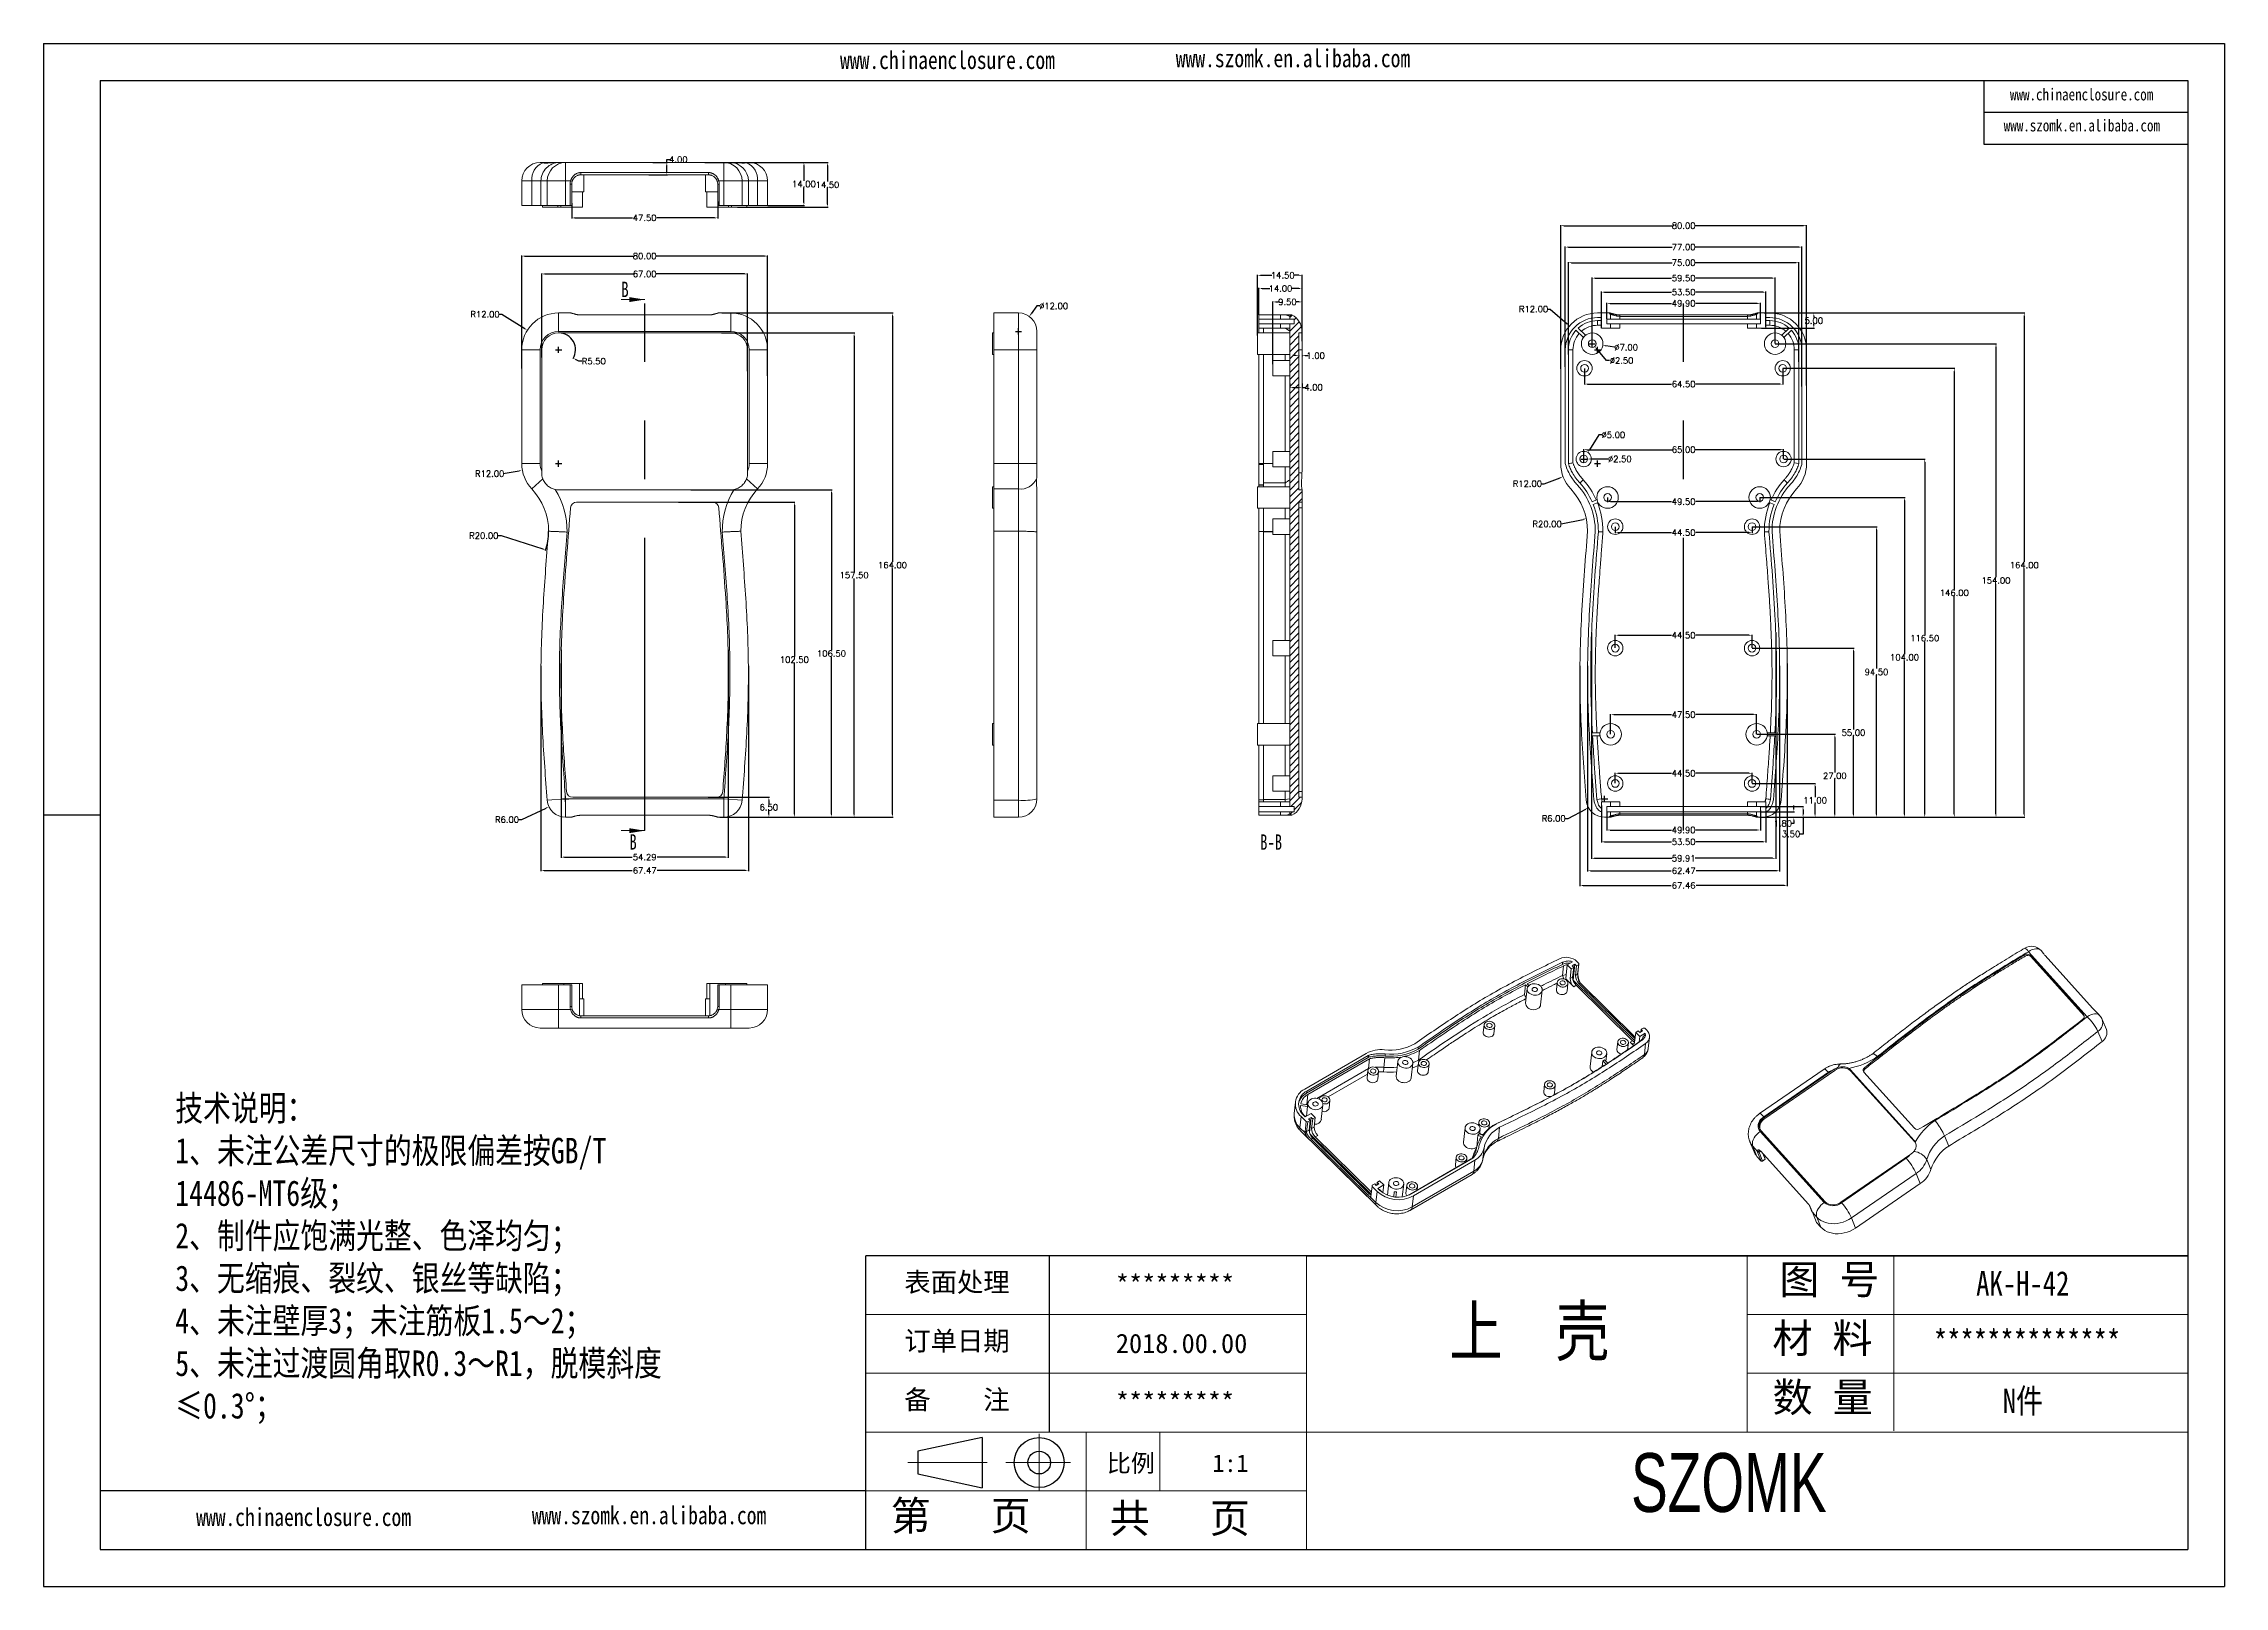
# Model space of a CAD drawing. Header units: inches. Extents: x 1209 to 3085, y 1126 to 1627.
# Drawn here: x 1209 to 1919, y 1126 to 1627 of the extents above; entities that cross this region are included whole.
import ezdxf

# ---------------------------------------------------------------- set-up
doc = ezdxf.new("R2010")
doc.units = ezdxf.units.IN
doc.header["$LTSCALE"] = 15
doc.linetypes.add('CENTER2', pattern=[28.575, 19.05, -3.175, 3.175, -3.175])
doc.linetypes.add('PHANTOM', pattern=[12.7, 6.35, -1.27, 1.27, -1.27, 1.27, -1.27])
doc.layers.add('文字', color=81, linetype='Continuous')
for name, color, linetype, lineweight in [('粗实线', 7, 'Continuous', 30), ('细实线', 3, 'Continuous', 9), ('细点划线', 2, 'CENTER2', 9)]:
    doc.layers.add(name, color=color, linetype=linetype, lineweight=lineweight)
doc.styles.add('SLDTEXTSTYLE6', font='TXT', dxfattribs={"width": 0.7})
doc.styles.get("Standard").update_dxf_attribs({"font": 'txt', "bigfont": 'gbcbig.shx'})
doc.styles.add('宋体', font='', dxfattribs={"width": 0.8, "height": 3.5})
doc.styles.add('长仿宋', font='', dxfattribs={"width": 0.7, "height": 4})
doc.styles.get('宋体').set_extended_font_data('SimSun')
doc.styles.get('长仿宋').set_extended_font_data('SimSun')
doc.dimstyles.new('2.5', dxfattribs={"dimtxt": 2, "dimasz": 1, "dimexe": 0.18, "dimexo": 0.0625, "dimgap": 0.09, "dimtad": 0, "dimtih": 1, "dimtoh": 1, "dimzin": 0, "dimdsep": 46, "dimtxsty": 'Standard', "dimcen": 1, "dimadec": 0, "dimazin": 2, "dimtfac": 1, "dimtofl": 0, "dimtmove": 0, "dimatfit": 3, "dimfxl": 1, "dimtolj": 1, "dimtzin": 0, "dimarcsym": 0})

msp = doc.modelspace()

# ---------------------------------------------------------------- texts
at = {"color": 7, "linetype": 'Continuous', "char_height": 5, "attachment_point": 1, "style": 'SLDTEXTSTYLE6'}
for s, insert in [('B', (1397.298, 1549.89)), ('B', (1399.933, 1370.228)), ('B-B', (1605.117, 1370.175))]:
    msp.add_mtext(s, dxfattribs=dict(at, insert=insert))
at = {"char_height": 6.28475, "width": 3571.93643, "attachment_point": 1}
for s, insert in [('{\\fSimHei|b0|i0|c134|p49;表面处理}', (1489.362, 1227.729)), ('{\\fSimHei|b0|i0|c134|p49;*********}', (1558.197, 1226.92)), ('{\\fSimHei|b0|i0|c134|p49;订单日期}', (1489.362, 1208.618)), ('{\\fSimHei|b0|i0|c134|p49;2018.00.00}', (1558.197, 1207.81)), ('{\\fSimHei|b0|i0|c134|p49;备    注}', (1489.362, 1189.508)), ('{\\fSimHei|b0|i0|c134|p49;*********}', (1558.197, 1188.7))]:
    msp.add_mtext(s, dxfattribs=dict(at, insert=insert))
at = {"layer": '文字', "color": 0, "attachment_point": 1, "style": '宋体'}
for s, insert, char_height, width in [('www.chinaenclosure.com', (1468.459, 1624.894), 5.83926, 102.59015), ('www.szomk.en.alibaba.com', (1577.679, 1625.472), 5.83926, 102.59015), ('www.chinaenclosure.com', (1849.074, 1612.732), 3.89284, 68.39344), ('www.szomk.en.alibaba.com', (1847.039, 1602.651), 3.89284, 68.39344), ('{\\H1.111x;技术说明：\\P1、未注公差尺寸的极限偏差按GB/T 14486-MT6级；\\P2、制件应饱满光整、色泽均匀；\\P3、无缩痕、裂纹、银丝等缺陷；\\P4、未注壁厚3；未注筋板1.5～2；\\P5、未注过渡圆角取R0.3～R1，脱模斜度≤0.3%%D；}', (1252.189, 1285.315), 7.46496, 168.14377), ('{\\H1.111x;AK-H-42}', (1838.067, 1228.16), 7.16636, 82.85119), ('上  壳', (1666.616, 1216.654), 15.9252, 203.59856), ('{\\H1.111x;**************}', (1824.283, 1209.05), 7.16636, 82.85119), ('{\\H1.111x;N件}', (1846.736, 1189.94), 7.16636, 82.85119), ('www.chinaenclosure.com', (1258.978, 1151.119), 5.83926, 102.59015), ('www.szomk.en.alibaba.com', (1368.197, 1151.697), 5.83926, 102.59015)]:
    msp.add_mtext(s, dxfattribs=dict(at, insert=insert, char_height=char_height, width=width))
at = {"layer": '粗实线', "insert": (1725.798, 1168.978), "char_height": 19.1103, "width": 214.30308, "attachment_point": 1, "style": '长仿宋'}
msp.add_mtext('{\\fSTXinwei|b0|i0|c134|p2;SZOMK}', dxfattribs=at)
at = {"layer": '细实线', "color": 7, "attachment_point": 1}
for s, insert, char_height, width in [('{\\fSimSun|b0|i0|c134|p54;图 号}', (1774.06, 1230.251), 9.55515, 47.77574), ('{\\fSimSun|b0|i0|c134|p54;材 料   }', (1771.795, 1211.141), 9.55515, 47.77574), ('{\\fSimSun|b0|i0|c134|p54;数 量}', (1771.841, 1191.936), 9.55515, 43.17137), ('{\\fSimSun|b0|i0|c134|p54;比例}', (1555.251, 1168.584), 5.73309, 25.16648), ('{\\fSimSun|b0|i0|c134|p54;1:1}', (1589.59, 1168.584), 5.73309, 25.16648), ('{\\fSimSun|b0|i0|c134|p54;第   页}', (1484.939, 1153.426), 9.55515, 71.66362), ('{\\fSimSun|b0|i0|c134|p54; 共   页}', (1549.732, 1152.614), 9.55515, 71.66362)]:
    msp.add_mtext(s, dxfattribs=dict(at, insert=insert, char_height=char_height, width=width))

# ---------------------------------------------------------------- blocks, each defined once
blk = doc.blocks.new('*D144')
at = {"color": 0, "lineweight": -2, "transparency": 16777216}
for p, q in [((1767.92, 1377.53), (1778.93, 1377.53)), ((1778.75, 1378.53), (1778.75, 1379.53)), ((1768.68, 1375.73), (1778.93, 1375.73)), ((1778.75, 1373.73), (1777.75, 1373.73)), ((1778.75, 1374.73), (1778.75, 1373.73))]:
    blk.add_line(p, q, dxfattribs=at)
at = {"color": 0, "transparency": 16777216}
for points in [[(1778.58, 1378.53), (1778.91, 1378.53), (1778.75, 1377.53)], [(1778.58, 1374.73), (1778.91, 1374.73), (1778.75, 1375.73)]]:
    blk.add_solid(points, dxfattribs=at)
at = {"layer": 'Defpoints', "color": 0, "transparency": 16777216}
for p in [(1767.86, 1377.53), (1778.75, 1377.53), (1768.62, 1375.73)]:
    blk.add_point(p, dxfattribs=at)
at = {"color": 0, "transparency": 16777216, "insert": (1775.16, 1373.73), "char_height": 2, "attachment_point": 5}
blk.add_mtext('\\A1;1.80', dxfattribs=at)
blk = doc.blocks.new('*D145')
at = {"color": 0, "lineweight": -2, "transparency": 16777216}
for p, q in [((1767.92, 1379.23), (1781.93, 1379.23)), ((1781.75, 1378.23), (1781.75, 1376.73)), ((1767.95, 1375.73), (1781.93, 1375.73)), ((1781.75, 1370.29), (1780.75, 1370.29)), ((1781.75, 1375.73), (1781.75, 1370.29))]:
    blk.add_line(p, q, dxfattribs=at)
at = {"color": 0, "transparency": 16777216}
for points in [[(1781.58, 1378.23), (1781.92, 1378.23), (1781.75, 1379.23)], [(1781.58, 1376.73), (1781.92, 1376.73), (1781.75, 1375.73)]]:
    blk.add_solid(points, dxfattribs=at)
at = {"layer": 'Defpoints', "color": 0, "transparency": 16777216}
for p in [(1767.86, 1379.23), (1781.75, 1379.23), (1767.89, 1375.73)]:
    blk.add_point(p, dxfattribs=at)
at = {"color": 0, "transparency": 16777216, "insert": (1777.83, 1370.29), "char_height": 2, "attachment_point": 5}
blk.add_mtext('\\A1;3.50', dxfattribs=at)
blk = doc.blocks.new('*D146')
at = {"color": 0, "lineweight": -2, "transparency": 16777216}
for p, q in [((1765.22, 1386.73), (1785.85, 1386.73)), ((1785.67, 1385.73), (1785.67, 1382.32)), ((1785.67, 1376.73), (1785.67, 1380.14)), ((1767.95, 1375.73), (1785.85, 1375.73))]:
    blk.add_line(p, q, dxfattribs=at)
at = {"color": 0, "transparency": 16777216}
for points in [[(1785.5, 1385.73), (1785.83, 1385.73), (1785.67, 1386.73)], [(1785.5, 1376.73), (1785.83, 1376.73), (1785.67, 1375.73)]]:
    blk.add_solid(points, dxfattribs=at)
at = {"layer": 'Defpoints', "color": 0, "transparency": 16777216}
for p in [(1765.16, 1386.73), (1785.67, 1386.73), (1767.89, 1375.73)]:
    blk.add_point(p, dxfattribs=at)
at = {"color": 0, "transparency": 16777216, "insert": (1785.67, 1381.23), "char_height": 2, "attachment_point": 5}
blk.add_mtext('\\A1;11.00', dxfattribs=at)
blk = doc.blocks.new('*D147')
at = {"color": 0, "lineweight": -2, "transparency": 16777216}
for p, q in [((1766.72, 1402.73), (1792.27, 1402.73)), ((1792.09, 1401.73), (1792.09, 1390.32)), ((1792.09, 1376.73), (1792.09, 1388.14)), ((1768.01, 1375.73), (1792.27, 1375.73))]:
    blk.add_line(p, q, dxfattribs=at)
at = {"color": 0, "transparency": 16777216}
for points in [[(1791.92, 1401.73), (1792.25, 1401.73), (1792.09, 1402.73)], [(1791.92, 1376.73), (1792.25, 1376.73), (1792.09, 1375.73)]]:
    blk.add_solid(points, dxfattribs=at)
at = {"layer": 'Defpoints', "color": 0, "transparency": 16777216}
for p in [(1766.66, 1402.73), (1792.09, 1402.73), (1767.95, 1375.73)]:
    blk.add_point(p, dxfattribs=at)
at = {"color": 0, "transparency": 16777216, "insert": (1792.09, 1389.23), "char_height": 2, "attachment_point": 5}
blk.add_mtext('\\A1;27.00', dxfattribs=at)
blk = doc.blocks.new('*D148')
at = {"color": 0, "lineweight": -2, "transparency": 16777216}
for p, q in [((1765.22, 1430.73), (1798.35, 1430.73)), ((1798.17, 1429.73), (1798.17, 1404.32)), ((1798.17, 1376.73), (1798.17, 1402.14)), ((1768.08, 1375.73), (1798.35, 1375.73))]:
    blk.add_line(p, q, dxfattribs=at)
at = {"color": 0, "transparency": 16777216}
for points in [[(1798, 1429.73), (1798.33, 1429.73), (1798.17, 1430.73)], [(1798, 1376.73), (1798.33, 1376.73), (1798.17, 1375.73)]]:
    blk.add_solid(points, dxfattribs=at)
at = {"layer": 'Defpoints', "color": 0, "transparency": 16777216}
for p in [(1765.16, 1430.73), (1798.17, 1430.73), (1768.01, 1375.73)]:
    blk.add_point(p, dxfattribs=at)
at = {"color": 0, "transparency": 16777216, "insert": (1798.17, 1403.23), "char_height": 2, "attachment_point": 5}
blk.add_mtext('\\A1;55.00', dxfattribs=at)
blk = doc.blocks.new('*D149')
at = {"color": 0, "lineweight": -2, "transparency": 16777216}
for p, q in [((1765.22, 1470.23), (1805.82, 1470.23)), ((1805.64, 1469.23), (1805.64, 1424.07)), ((1805.64, 1376.73), (1805.64, 1421.89)), ((1768.14, 1375.73), (1805.82, 1375.73))]:
    blk.add_line(p, q, dxfattribs=at)
at = {"color": 0, "transparency": 16777216}
for points in [[(1805.48, 1469.23), (1805.81, 1469.23), (1805.64, 1470.23)], [(1805.48, 1376.73), (1805.81, 1376.73), (1805.64, 1375.73)]]:
    blk.add_solid(points, dxfattribs=at)
at = {"layer": 'Defpoints', "color": 0, "transparency": 16777216}
for p in [(1765.16, 1470.23), (1805.64, 1470.23), (1768.08, 1375.73)]:
    blk.add_point(p, dxfattribs=at)
at = {"color": 0, "transparency": 16777216, "insert": (1805.64, 1422.98), "char_height": 2, "attachment_point": 5}
blk.add_mtext('\\A1;94.50', dxfattribs=at)
blk = doc.blocks.new('*D150')
at = {"color": 0, "lineweight": -2, "transparency": 16777216}
for p, q in [((1767.72, 1479.73), (1814.95, 1479.73)), ((1814.77, 1478.73), (1814.77, 1428.82)), ((1814.77, 1376.73), (1814.77, 1426.64)), ((1768.68, 1375.73), (1814.95, 1375.73))]:
    blk.add_line(p, q, dxfattribs=at)
at = {"color": 0, "transparency": 16777216}
for points in [[(1814.6, 1478.73), (1814.94, 1478.73), (1814.77, 1479.73)], [(1814.6, 1376.73), (1814.94, 1376.73), (1814.77, 1375.73)]]:
    blk.add_solid(points, dxfattribs=at)
at = {"layer": 'Defpoints', "color": 0, "transparency": 16777216}
for p in [(1767.66, 1479.73), (1814.77, 1479.73), (1768.62, 1375.73)]:
    blk.add_point(p, dxfattribs=at)
at = {"color": 0, "transparency": 16777216, "insert": (1814.77, 1427.73), "char_height": 2, "attachment_point": 5}
blk.add_mtext('\\A1;104.00', dxfattribs=at)
blk = doc.blocks.new('*D151')
at = {"color": 0, "lineweight": -2, "transparency": 16777216}
for p, q in [((1775.47, 1492.23), (1821.52, 1492.23)), ((1821.34, 1491.23), (1821.34, 1435.07)), ((1821.34, 1376.73), (1821.34, 1432.89)), ((1768.14, 1375.73), (1821.52, 1375.73))]:
    blk.add_line(p, q, dxfattribs=at)
at = {"color": 0, "transparency": 16777216}
for points in [[(1821.17, 1491.23), (1821.5, 1491.23), (1821.34, 1492.23)], [(1821.17, 1376.73), (1821.5, 1376.73), (1821.34, 1375.73)]]:
    blk.add_solid(points, dxfattribs=at)
at = {"layer": 'Defpoints', "color": 0, "transparency": 16777216}
for p in [(1775.41, 1492.23), (1768.08, 1375.73), (1821.34, 1375.73)]:
    blk.add_point(p, dxfattribs=at)
at = {"color": 0, "transparency": 16777216, "insert": (1821.34, 1433.98), "char_height": 2, "attachment_point": 5}
blk.add_mtext('\\A1;116.50', dxfattribs=at)
blk = doc.blocks.new('*D152')
at = {"color": 0, "lineweight": -2, "transparency": 16777216}
for p, q in [((1775.22, 1521.73), (1831.14, 1521.73)), ((1830.96, 1520.73), (1830.96, 1449.82)), ((1830.96, 1376.73), (1830.96, 1447.64)), ((1767.65, 1375.73), (1831.14, 1375.73))]:
    blk.add_line(p, q, dxfattribs=at)
at = {"color": 0, "transparency": 16777216}
for points in [[(1830.79, 1520.73), (1831.13, 1520.73), (1830.96, 1521.73)], [(1830.79, 1376.73), (1831.13, 1376.73), (1830.96, 1375.73)]]:
    blk.add_solid(points, dxfattribs=at)
at = {"layer": 'Defpoints', "color": 0, "transparency": 16777216}
for p in [(1775.16, 1521.73), (1830.96, 1521.73), (1767.59, 1375.73)]:
    blk.add_point(p, dxfattribs=at)
at = {"color": 0, "transparency": 16777216, "insert": (1830.96, 1448.73), "char_height": 2, "attachment_point": 5}
blk.add_mtext('\\A1;146.00', dxfattribs=at)
blk = doc.blocks.new('*D153')
at = {"color": 0, "lineweight": -2, "transparency": 16777216}
for p, q in [((1772.72, 1529.73), (1844.7, 1529.73)), ((1844.52, 1528.73), (1844.52, 1453.82)), ((1844.52, 1376.73), (1844.52, 1451.64)), ((1767.95, 1375.73), (1844.7, 1375.73))]:
    blk.add_line(p, q, dxfattribs=at)
at = {"color": 0, "transparency": 16777216}
for points in [[(1844.35, 1528.73), (1844.69, 1528.73), (1844.52, 1529.73)], [(1844.35, 1376.73), (1844.69, 1376.73), (1844.52, 1375.73)]]:
    blk.add_solid(points, dxfattribs=at)
at = {"layer": 'Defpoints', "color": 0, "transparency": 16777216}
for p in [(1772.66, 1529.73), (1767.89, 1375.73), (1844.52, 1375.73)]:
    blk.add_point(p, dxfattribs=at)
at = {"color": 0, "transparency": 16777216, "insert": (1844.52, 1452.73), "char_height": 2, "attachment_point": 5}
blk.add_mtext('\\A1;154.00', dxfattribs=at)
blk = doc.blocks.new('*D154')
at = {"color": 0, "lineweight": -2, "transparency": 16777216}
for p, q in [((1769.09, 1539.73), (1785.44, 1539.73)), ((1768.22, 1534.73), (1785.44, 1534.73)), ((1785.26, 1538.73), (1785.26, 1538.32)), ((1785.26, 1535.73), (1785.26, 1536.14))]:
    blk.add_line(p, q, dxfattribs=at)
at = {"color": 0, "transparency": 16777216}
for points in [[(1785.1, 1538.73), (1785.43, 1538.73), (1785.26, 1539.73)], [(1785.1, 1535.73), (1785.43, 1535.73), (1785.26, 1534.73)]]:
    blk.add_solid(points, dxfattribs=at)
at = {"layer": 'Defpoints', "color": 0, "transparency": 16777216}
for p in [(1769.03, 1539.73), (1785.26, 1539.73), (1768.16, 1534.73)]:
    blk.add_point(p, dxfattribs=at)
at = {"color": 0, "transparency": 16777216, "insert": (1785.26, 1537.23), "char_height": 2, "attachment_point": 5}
blk.add_mtext('\\A1;5.00', dxfattribs=at)
blk = doc.blocks.new('*D157')
at = {"color": 0, "lineweight": -2, "transparency": 16777216}
for p, q in [((1769.16, 1539.73), (1853.9, 1539.73)), ((1853.72, 1538.73), (1853.72, 1458.82)), ((1853.72, 1376.73), (1853.72, 1456.64)), ((1767.65, 1375.73), (1853.9, 1375.73))]:
    blk.add_line(p, q, dxfattribs=at)
at = {"color": 0, "transparency": 16777216}
for points in [[(1853.55, 1538.73), (1853.88, 1538.73), (1853.72, 1539.73)], [(1853.55, 1376.73), (1853.88, 1376.73), (1853.72, 1375.73)]]:
    blk.add_solid(points, dxfattribs=at)
at = {"layer": 'Defpoints', "color": 0, "transparency": 16777216}
for p in [(1769.09, 1539.73), (1853.72, 1539.73), (1767.59, 1375.73)]:
    blk.add_point(p, dxfattribs=at)
at = {"color": 0, "transparency": 16777216, "insert": (1853.72, 1457.73), "char_height": 2, "attachment_point": 5}
blk.add_mtext('\\A1;164.00', dxfattribs=at)
blk = doc.blocks.new('*D158')
at = {"color": 0, "lineweight": -2, "transparency": 16777216}
for p, q in [((1717.96, 1537.79), (1717.96, 1543.03)), ((1718.96, 1542.85), (1738.98, 1542.85)), ((1766.86, 1542.85), (1746.83, 1542.85)), ((1767.86, 1537.79), (1767.86, 1543.03))]:
    blk.add_line(p, q, dxfattribs=at)
at = {"color": 0, "transparency": 16777216}
for points in [[(1718.96, 1543.02), (1718.96, 1542.68), (1717.96, 1542.85)], [(1766.86, 1543.02), (1766.86, 1542.68), (1767.86, 1542.85)]]:
    blk.add_solid(points, dxfattribs=at)
at = {"layer": 'Defpoints', "color": 0, "transparency": 16777216}
for p in [(1767.86, 1542.85), (1717.96, 1537.73), (1767.86, 1537.73)]:
    blk.add_point(p, dxfattribs=at)
at = {"color": 0, "transparency": 16777216, "insert": (1742.91, 1542.85), "char_height": 2, "attachment_point": 5}
blk.add_mtext('\\A1;49.90', dxfattribs=at)
blk = doc.blocks.new('*D159')
at = {"color": 0, "lineweight": -2, "transparency": 16777216}
for p, q in [((1716.16, 1534.79), (1716.16, 1546.67)), ((1769.66, 1535.18), (1769.66, 1546.67)), ((1717.16, 1546.49), (1738.98, 1546.49)), ((1768.66, 1546.49), (1746.83, 1546.49))]:
    blk.add_line(p, q, dxfattribs=at)
at = {"color": 0, "transparency": 16777216}
for points in [[(1717.16, 1546.65), (1717.16, 1546.32), (1716.16, 1546.49)], [(1768.66, 1546.65), (1768.66, 1546.32), (1769.66, 1546.49)]]:
    blk.add_solid(points, dxfattribs=at)
at = {"layer": 'Defpoints', "color": 0, "transparency": 16777216}
for p in [(1769.66, 1546.49), (1716.16, 1534.73), (1769.66, 1535.12)]:
    blk.add_point(p, dxfattribs=at)
at = {"color": 0, "transparency": 16777216, "insert": (1742.91, 1546.49), "char_height": 2, "attachment_point": 5}
blk.add_mtext('\\A1;53.50', dxfattribs=at)
blk = doc.blocks.new('*D160')
at = {"color": 0, "lineweight": -2, "transparency": 16777216}
for p, q in [((1713.16, 1529.79), (1713.16, 1551.23)), ((1714.16, 1551.05), (1738.98, 1551.05)), ((1771.66, 1551.05), (1746.83, 1551.05)), ((1772.66, 1529.79), (1772.66, 1551.23))]:
    blk.add_line(p, q, dxfattribs=at)
at = {"color": 0, "transparency": 16777216}
for points in [[(1714.16, 1551.22), (1714.16, 1550.88), (1713.16, 1551.05)], [(1771.66, 1551.22), (1771.66, 1550.88), (1772.66, 1551.05)]]:
    blk.add_solid(points, dxfattribs=at)
at = {"layer": 'Defpoints', "color": 0, "transparency": 16777216}
for p in [(1772.66, 1551.05), (1713.16, 1529.73), (1772.66, 1529.73)]:
    blk.add_point(p, dxfattribs=at)
at = {"color": 0, "transparency": 16777216, "insert": (1742.91, 1551.05), "char_height": 2, "attachment_point": 5}
blk.add_mtext('\\A1;59.50', dxfattribs=at)
blk = doc.blocks.new('*D161')
at = {"color": 0, "lineweight": -2, "transparency": 16777216}
for p, q in [((1705.41, 1526.23), (1705.41, 1556.24)), ((1706.41, 1556.06), (1739.15, 1556.06)), ((1779.41, 1556.06), (1746.66, 1556.06)), ((1780.41, 1523.85), (1780.41, 1556.24))]:
    blk.add_line(p, q, dxfattribs=at)
at = {"color": 0, "transparency": 16777216}
for points in [[(1706.41, 1556.23), (1706.41, 1555.89), (1705.41, 1556.06)], [(1779.41, 1556.23), (1779.41, 1555.89), (1780.41, 1556.06)]]:
    blk.add_solid(points, dxfattribs=at)
at = {"layer": 'Defpoints', "color": 0, "transparency": 16777216}
for p in [(1780.41, 1556.06), (1705.41, 1526.17), (1780.41, 1523.79)]:
    blk.add_point(p, dxfattribs=at)
at = {"color": 0, "transparency": 16777216, "insert": (1742.91, 1556.06), "char_height": 2, "attachment_point": 5}
blk.add_mtext('\\A1;75.00', dxfattribs=at)
blk = doc.blocks.new('*D162')
at = {"color": 0, "lineweight": -2, "transparency": 16777216}
for p, q in [((1704.41, 1522.18), (1704.41, 1561.33)), ((1705.41, 1561.15), (1739.15, 1561.15)), ((1780.41, 1561.15), (1746.66, 1561.15)), ((1781.41, 1515.85), (1781.41, 1561.33))]:
    blk.add_line(p, q, dxfattribs=at)
at = {"color": 0, "transparency": 16777216}
for points in [[(1705.41, 1561.31), (1705.41, 1560.98), (1704.41, 1561.15)], [(1780.41, 1561.31), (1780.41, 1560.98), (1781.41, 1561.15)]]:
    blk.add_solid(points, dxfattribs=at)
at = {"layer": 'Defpoints', "color": 0, "transparency": 16777216}
for p in [(1781.41, 1561.15), (1704.41, 1522.12), (1781.41, 1515.79)]:
    blk.add_point(p, dxfattribs=at)
at = {"color": 0, "transparency": 16777216, "insert": (1742.91, 1561.15), "char_height": 2, "attachment_point": 5}
blk.add_mtext('\\A1;77.00', dxfattribs=at)
blk = doc.blocks.new('*D163')
at = {"color": 0, "lineweight": -2, "transparency": 16777216}
for p, q in [((1702.91, 1521.56), (1702.91, 1568.29)), ((1703.91, 1568.11), (1739.32, 1568.11)), ((1781.91, 1568.11), (1746.5, 1568.11)), ((1782.91, 1516.16), (1782.91, 1568.29))]:
    blk.add_line(p, q, dxfattribs=at)
at = {"color": 0, "transparency": 16777216}
for points in [[(1703.91, 1568.28), (1703.91, 1567.94), (1702.91, 1568.11)], [(1781.91, 1568.28), (1781.91, 1567.94), (1782.91, 1568.11)]]:
    blk.add_solid(points, dxfattribs=at)
at = {"layer": 'Defpoints', "color": 0, "transparency": 16777216}
for p in [(1782.91, 1568.11), (1702.91, 1521.5), (1782.91, 1516.09)]:
    blk.add_point(p, dxfattribs=at)
at = {"color": 0, "transparency": 16777216, "insert": (1742.91, 1568.11), "char_height": 2, "attachment_point": 5}
blk.add_mtext('\\A1;80.00', dxfattribs=at)
blk = doc.blocks.new('*D164')
at = {"color": 0, "lineweight": -2, "transparency": 16777216}
for p, q in [((1710.66, 1521.67), (1710.66, 1516.41)), ((1775.16, 1521.67), (1775.16, 1516.41)), ((1711.66, 1516.59), (1738.98, 1516.59)), ((1774.16, 1516.59), (1746.83, 1516.59))]:
    blk.add_line(p, q, dxfattribs=at)
at = {"color": 0, "transparency": 16777216}
for points in [[(1711.66, 1516.76), (1711.66, 1516.43), (1710.66, 1516.59)], [(1774.16, 1516.76), (1774.16, 1516.43), (1775.16, 1516.59)]]:
    blk.add_solid(points, dxfattribs=at)
at = {"layer": 'Defpoints', "color": 0, "transparency": 16777216}
for p in [(1710.66, 1521.73), (1775.16, 1521.73), (1775.16, 1516.59)]:
    blk.add_point(p, dxfattribs=at)
at = {"color": 0, "transparency": 16777216, "insert": (1742.91, 1516.59), "char_height": 2, "attachment_point": 5}
blk.add_mtext('\\A1;64.50', dxfattribs=at)
blk = doc.blocks.new('*D165')
at = {"color": 0, "lineweight": -2, "transparency": 16777216}
for p, q in [((1710.41, 1492.29), (1710.41, 1495.44)), ((1711.41, 1495.26), (1739.15, 1495.26)), ((1774.41, 1495.26), (1746.66, 1495.26)), ((1775.41, 1492.29), (1775.41, 1495.44))]:
    blk.add_line(p, q, dxfattribs=at)
at = {"color": 0, "transparency": 16777216}
for points in [[(1711.41, 1495.43), (1711.41, 1495.1), (1710.41, 1495.26)], [(1774.41, 1495.43), (1774.41, 1495.1), (1775.41, 1495.26)]]:
    blk.add_solid(points, dxfattribs=at)
at = {"layer": 'Defpoints', "color": 0, "transparency": 16777216}
for p in [(1710.41, 1492.23), (1775.41, 1495.26), (1775.41, 1492.23)]:
    blk.add_point(p, dxfattribs=at)
at = {"color": 0, "transparency": 16777216, "insert": (1742.91, 1495.26), "char_height": 2, "attachment_point": 5}
blk.add_mtext('\\A1;65.00', dxfattribs=at)
blk = doc.blocks.new('*D166')
at = {"color": 0, "lineweight": -2, "transparency": 16777216}
for p, q in [((1718.16, 1479.67), (1718.16, 1478.2)), ((1719.16, 1478.38), (1738.98, 1478.38)), ((1766.66, 1478.38), (1746.83, 1478.38)), ((1767.66, 1479.67), (1767.66, 1478.2))]:
    blk.add_line(p, q, dxfattribs=at)
at = {"color": 0, "transparency": 16777216}
for points in [[(1719.16, 1478.54), (1719.16, 1478.21), (1718.16, 1478.38)], [(1766.66, 1478.54), (1766.66, 1478.21), (1767.66, 1478.38)]]:
    blk.add_solid(points, dxfattribs=at)
at = {"layer": 'Defpoints', "color": 0, "transparency": 16777216}
for p in [(1718.16, 1479.73), (1767.66, 1479.73), (1767.66, 1478.38)]:
    blk.add_point(p, dxfattribs=at)
at = {"color": 0, "transparency": 16777216, "insert": (1742.91, 1478.38), "char_height": 2, "attachment_point": 5}
blk.add_mtext('\\A1;49.50', dxfattribs=at)
blk = doc.blocks.new('*D167')
at = {"color": 0, "lineweight": -2, "transparency": 16777216}
for p, q in [((1720.66, 1470.17), (1720.66, 1468.13)), ((1765.16, 1470.17), (1765.16, 1468.13)), ((1721.66, 1468.31), (1738.98, 1468.31)), ((1764.16, 1468.31), (1746.83, 1468.31))]:
    blk.add_line(p, q, dxfattribs=at)
at = {"color": 0, "transparency": 16777216}
for points in [[(1721.66, 1468.47), (1721.66, 1468.14), (1720.66, 1468.31)], [(1764.16, 1468.47), (1764.16, 1468.14), (1765.16, 1468.31)]]:
    blk.add_solid(points, dxfattribs=at)
at = {"layer": 'Defpoints', "color": 0, "transparency": 16777216}
for p in [(1720.66, 1470.23), (1765.16, 1470.23), (1720.66, 1468.31)]:
    blk.add_point(p, dxfattribs=at)
at = {"color": 0, "transparency": 16777216, "insert": (1742.91, 1468.31), "char_height": 2, "attachment_point": 5}
blk.add_mtext('\\A1;44.50', dxfattribs=at)
blk = doc.blocks.new('*D168')
at = {"color": 0, "lineweight": -2, "transparency": 16777216}
for p, q in [((1720.66, 1430.79), (1720.66, 1435.11)), ((1721.66, 1434.93), (1738.98, 1434.93)), ((1764.16, 1434.93), (1746.83, 1434.93)), ((1765.16, 1430.79), (1765.16, 1435.11))]:
    blk.add_line(p, q, dxfattribs=at)
at = {"color": 0, "transparency": 16777216}
for points in [[(1721.66, 1435.1), (1721.66, 1434.77), (1720.66, 1434.93)], [(1764.16, 1435.1), (1764.16, 1434.77), (1765.16, 1434.93)]]:
    blk.add_solid(points, dxfattribs=at)
at = {"layer": 'Defpoints', "color": 0, "transparency": 16777216}
for p in [(1765.16, 1434.93), (1720.66, 1430.73), (1765.16, 1430.73)]:
    blk.add_point(p, dxfattribs=at)
at = {"color": 0, "transparency": 16777216, "insert": (1742.91, 1434.93), "char_height": 2, "attachment_point": 5}
blk.add_mtext('\\A1;44.50', dxfattribs=at)
blk = doc.blocks.new('*D169')
at = {"color": 0, "lineweight": -2, "transparency": 16777216}
for p, q in [((1719.16, 1402.79), (1719.16, 1409.29)), ((1720.16, 1409.11), (1738.98, 1409.11)), ((1765.66, 1409.11), (1746.83, 1409.11)), ((1766.66, 1402.79), (1766.66, 1409.29))]:
    blk.add_line(p, q, dxfattribs=at)
at = {"color": 0, "transparency": 16777216}
for points in [[(1720.16, 1409.27), (1720.16, 1408.94), (1719.16, 1409.11)], [(1765.66, 1409.27), (1765.66, 1408.94), (1766.66, 1409.11)]]:
    blk.add_solid(points, dxfattribs=at)
at = {"layer": 'Defpoints', "color": 0, "transparency": 16777216}
for p in [(1766.66, 1409.11), (1719.16, 1402.73), (1766.66, 1402.73)]:
    blk.add_point(p, dxfattribs=at)
at = {"color": 0, "transparency": 16777216, "insert": (1742.91, 1409.11), "char_height": 2, "attachment_point": 5}
blk.add_mtext('\\A1;47.50', dxfattribs=at)
blk = doc.blocks.new('*D170')
at = {"color": 0, "lineweight": -2, "transparency": 16777216}
for p, q in [((1720.66, 1386.79), (1720.66, 1390.23)), ((1721.66, 1390.05), (1738.98, 1390.05)), ((1764.16, 1390.05), (1746.83, 1390.05)), ((1765.16, 1386.79), (1765.16, 1390.23))]:
    blk.add_line(p, q, dxfattribs=at)
at = {"color": 0, "transparency": 16777216}
for points in [[(1721.66, 1390.22), (1721.66, 1389.88), (1720.66, 1390.05)], [(1764.16, 1390.22), (1764.16, 1389.88), (1765.16, 1390.05)]]:
    blk.add_solid(points, dxfattribs=at)
at = {"layer": 'Defpoints', "color": 0, "transparency": 16777216}
for p in [(1720.66, 1386.73), (1765.16, 1390.05), (1765.16, 1386.73)]:
    blk.add_point(p, dxfattribs=at)
at = {"color": 0, "transparency": 16777216, "insert": (1742.91, 1390.05), "char_height": 2, "attachment_point": 5}
blk.add_mtext('\\A1;44.50', dxfattribs=at)
blk = doc.blocks.new('*D171')
at = {"color": 0, "lineweight": -2, "transparency": 16777216}
for p, q in [((1717.96, 1377.47), (1717.96, 1371.42)), ((1767.86, 1377.96), (1767.86, 1371.42)), ((1718.96, 1371.6), (1738.98, 1371.6)), ((1766.86, 1371.6), (1746.83, 1371.6))]:
    blk.add_line(p, q, dxfattribs=at)
at = {"color": 0, "transparency": 16777216}
for points in [[(1718.96, 1371.77), (1718.96, 1371.43), (1717.96, 1371.6)], [(1766.86, 1371.77), (1766.86, 1371.43), (1767.86, 1371.6)]]:
    blk.add_solid(points, dxfattribs=at)
at = {"layer": 'Defpoints', "color": 0, "transparency": 16777216}
for p in [(1717.96, 1377.53), (1767.86, 1378.03), (1767.86, 1371.6)]:
    blk.add_point(p, dxfattribs=at)
at = {"color": 0, "transparency": 16777216, "insert": (1742.91, 1371.6), "char_height": 2, "attachment_point": 5}
blk.add_mtext('\\A1;49.90', dxfattribs=at)
blk = doc.blocks.new('*D172')
at = {"color": 0, "lineweight": -2, "transparency": 16777216}
for p, q in [((1716.16, 1379.58), (1716.16, 1367.57)), ((1769.66, 1377.97), (1769.66, 1367.57)), ((1717.16, 1367.75), (1738.98, 1367.75)), ((1768.66, 1367.75), (1746.83, 1367.75))]:
    blk.add_line(p, q, dxfattribs=at)
at = {"color": 0, "transparency": 16777216}
for points in [[(1717.16, 1367.92), (1717.16, 1367.59), (1716.16, 1367.75)], [(1768.66, 1367.92), (1768.66, 1367.59), (1769.66, 1367.75)]]:
    blk.add_solid(points, dxfattribs=at)
at = {"layer": 'Defpoints', "color": 0, "transparency": 16777216}
for p in [(1716.16, 1379.64), (1769.66, 1378.03), (1769.66, 1367.75)]:
    blk.add_point(p, dxfattribs=at)
at = {"color": 0, "transparency": 16777216, "insert": (1742.91, 1367.75), "char_height": 2, "attachment_point": 5}
blk.add_mtext('\\A1;53.50', dxfattribs=at)
blk = doc.blocks.new('*D173')
at = {"color": 0, "lineweight": -2, "transparency": 16777216}
for p, q in [((1709.17, 1424.95), (1709.17, 1353.38)), ((1776.63, 1425.74), (1776.63, 1353.38)), ((1710.17, 1353.56), (1738.81, 1353.56)), ((1775.63, 1353.56), (1746.99, 1353.56))]:
    blk.add_line(p, q, dxfattribs=at)
at = {"color": 0, "transparency": 16777216}
for points in [[(1710.17, 1353.73), (1710.17, 1353.39), (1709.17, 1353.56)], [(1775.63, 1353.73), (1775.63, 1353.39), (1776.63, 1353.56)]]:
    blk.add_solid(points, dxfattribs=at)
at = {"layer": 'Defpoints', "color": 0, "transparency": 16777216}
for p in [(1709.17, 1425.01), (1776.63, 1425.8), (1776.63, 1353.56)]:
    blk.add_point(p, dxfattribs=at)
at = {"color": 0, "transparency": 16777216, "insert": (1742.9, 1353.56), "char_height": 2, "attachment_point": 5}
blk.add_mtext('\\A1;67.46', dxfattribs=at)
blk = doc.blocks.new('*D174')
at = {"color": 0, "lineweight": -2, "transparency": 16777216}
for p, q in [((1711.67, 1424.99), (1711.67, 1358.16)), ((1774.14, 1424.99), (1774.14, 1358.16)), ((1712.67, 1358.34), (1738.82, 1358.34)), ((1773.14, 1358.34), (1747, 1358.34))]:
    blk.add_line(p, q, dxfattribs=at)
at = {"color": 0, "transparency": 16777216}
for points in [[(1712.67, 1358.51), (1712.67, 1358.18), (1711.67, 1358.34)], [(1773.14, 1358.51), (1773.14, 1358.18), (1774.14, 1358.34)]]:
    blk.add_solid(points, dxfattribs=at)
at = {"layer": 'Defpoints', "color": 0, "transparency": 16777216}
for p in [(1711.67, 1425.06), (1774.14, 1425.06), (1774.14, 1358.34)]:
    blk.add_point(p, dxfattribs=at)
at = {"color": 0, "transparency": 16777216, "insert": (1742.91, 1358.34), "char_height": 2, "attachment_point": 5}
blk.add_mtext('\\A1;62.47', dxfattribs=at)
blk = doc.blocks.new('*D175')
at = {"color": 0, "lineweight": -2, "transparency": 16777216}
for p, q in [((1712.95, 1435.86), (1712.95, 1362.23)), ((1772.86, 1435.86), (1772.86, 1362.23)), ((1713.95, 1362.41), (1739.15, 1362.41)), ((1771.86, 1362.41), (1746.66, 1362.41))]:
    blk.add_line(p, q, dxfattribs=at)
at = {"color": 0, "transparency": 16777216}
for points in [[(1713.95, 1362.58), (1713.95, 1362.25), (1712.95, 1362.41)], [(1771.86, 1362.58), (1771.86, 1362.25), (1772.86, 1362.41)]]:
    blk.add_solid(points, dxfattribs=at)
at = {"layer": 'Defpoints', "color": 0, "transparency": 16777216}
for p in [(1712.95, 1435.93), (1772.86, 1435.93), (1712.95, 1362.41)]:
    blk.add_point(p, dxfattribs=at)
at = {"color": 0, "transparency": 16777216, "insert": (1742.91, 1362.41), "char_height": 2, "attachment_point": 5}
blk.add_mtext('\\A1;59.91', dxfattribs=at)
blk = doc.blocks.new('*D176')
at = {"color": 0, "lineweight": -2, "transparency": 16777216}
for p, q in [((1698.5, 1540.98), (1699.5, 1540.98)), ((1699.5, 1540.98), (1705.05, 1536.2)), ((1713.91, 1527.73), (1715.91, 1527.73)), ((1714.91, 1526.73), (1714.91, 1528.73))]:
    blk.add_line(p, q, dxfattribs=at)
at = {"color": 0, "transparency": 16777216}
blk.add_solid([(1705.16, 1536.33), (1704.94, 1536.08), (1705.81, 1535.55)], dxfattribs=at)
at = {"layer": 'Defpoints', "color": 0, "transparency": 16777216}
for p in [(1705.81, 1535.55), (1714.91, 1527.73)]:
    blk.add_point(p, dxfattribs=at)
at = {"color": 0, "transparency": 16777216, "insert": (1694.08, 1540.98), "char_height": 2, "attachment_point": 5}
blk.add_mtext('\\A1;R12.00', dxfattribs=at)
blk = doc.blocks.new('*D177')
at = {"color": 0, "lineweight": -2, "transparency": 16777216}
for p, q in [((1713.91, 1490.73), (1715.91, 1490.73)), ((1714.91, 1489.73), (1714.91, 1491.73)), ((1696.5, 1484.19), (1697.5, 1484.19)), ((1697.5, 1484.19), (1702.74, 1486.16))]:
    blk.add_line(p, q, dxfattribs=at)
at = {"color": 0, "transparency": 16777216}
blk.add_solid([(1702.68, 1486.31), (1702.8, 1486), (1703.67, 1486.51)], dxfattribs=at)
at = {"layer": 'Defpoints', "color": 0, "transparency": 16777216}
for p in [(1714.91, 1490.73), (1703.67, 1486.51)]:
    blk.add_point(p, dxfattribs=at)
at = {"color": 0, "transparency": 16777216, "insert": (1692.08, 1484.19), "char_height": 2, "attachment_point": 5}
blk.add_mtext('\\A1;R12.00', dxfattribs=at)
blk = doc.blocks.new('*D178')
at = {"color": 0, "lineweight": -2, "transparency": 16777216}
blk.add_line((1703.08, 1471.12), (1710.26, 1472.61), dxfattribs=at)
at = {"color": 0, "transparency": 16777216}
blk.add_solid([(1710.22, 1472.78), (1710.29, 1472.45), (1711.24, 1472.82)], dxfattribs=at)
at = {"layer": 'Defpoints', "color": 0, "transparency": 16777216}
for p in [(1691.66, 1468.74), (1711.24, 1472.82)]:
    blk.add_point(p, dxfattribs=at)
at = {"color": 0, "transparency": 16777216, "insert": (1698.49, 1471.12), "char_height": 2, "attachment_point": 5}
blk.add_mtext('\\A1;R20.00', dxfattribs=at)
blk = doc.blocks.new('*D179')
at = {"color": 0, "lineweight": -2, "transparency": 16777216}
for p, q in [((1705.39, 1375.36), (1711.04, 1378.4)), ((1716.2, 1381.73), (1718.2, 1381.73)), ((1717.2, 1380.73), (1717.2, 1382.73)), ((1704.39, 1375.36), (1705.39, 1375.36))]:
    blk.add_line(p, q, dxfattribs=at)
at = {"color": 0, "transparency": 16777216}
blk.add_solid([(1710.96, 1378.55), (1711.11, 1378.26), (1711.92, 1378.88)], dxfattribs=at)
at = {"layer": 'Defpoints', "color": 0, "transparency": 16777216}
for p in [(1711.92, 1378.88), (1717.2, 1381.73)]:
    blk.add_point(p, dxfattribs=at)
at = {"color": 0, "transparency": 16777216, "insert": (1700.63, 1375.36), "char_height": 2, "attachment_point": 5}
blk.add_mtext('\\A1;R6.00', dxfattribs=at)
blk = doc.blocks.new('*D180')
at = {"color": 0, "lineweight": -2, "transparency": 16777216}
for p, q in [((1712.16, 1529.73), (1714.16, 1529.73)), ((1713.16, 1528.73), (1713.16, 1530.73)), ((1720.43, 1528.56), (1717.6, 1529.02))]:
    blk.add_line(p, q, dxfattribs=at)
at = {"color": 0, "transparency": 16777216}
blk.add_solid([(1717.63, 1529.18), (1717.57, 1528.85), (1716.61, 1529.18)], dxfattribs=at)
at = {"layer": 'Defpoints', "color": 0, "transparency": 16777216}
for p in [(1709.7, 1530.29), (1716.61, 1529.18)]:
    blk.add_point(p, dxfattribs=at)
at = {"color": 0, "transparency": 16777216, "insert": (1724.19, 1528.56), "char_height": 2, "attachment_point": 5}
blk.add_mtext('\\A1;∅7.00', dxfattribs=at)
blk = doc.blocks.new('*D181')
at = {"color": 0, "lineweight": -2, "transparency": 16777216}
for p, q in [((1712.16, 1529.73), (1714.16, 1529.73)), ((1713.16, 1528.73), (1713.16, 1530.73)), ((1717.8, 1524.26), (1714.61, 1528.01)), ((1718.8, 1524.26), (1717.8, 1524.26))]:
    blk.add_line(p, q, dxfattribs=at)
at = {"color": 0, "transparency": 16777216}
blk.add_solid([(1714.74, 1528.12), (1714.49, 1527.91), (1713.97, 1528.78)], dxfattribs=at)
at = {"layer": 'Defpoints', "color": 0, "transparency": 16777216}
for p in [(1712.35, 1530.68), (1713.97, 1528.78)]:
    blk.add_point(p, dxfattribs=at)
at = {"color": 0, "transparency": 16777216, "insert": (1722.72, 1524.26), "char_height": 2, "attachment_point": 5}
blk.add_mtext('\\A1;∅2.50', dxfattribs=at)
blk = doc.blocks.new('*D182')
at = {"color": 0, "lineweight": -2, "transparency": 16777216}
for p, q in [((1715.27, 1500.08), (1712.25, 1495.21)), ((1716.27, 1500.08), (1715.27, 1500.08)), ((1709.41, 1492.23), (1711.41, 1492.23)), ((1710.41, 1491.23), (1710.41, 1493.23))]:
    blk.add_line(p, q, dxfattribs=at)
at = {"color": 0, "transparency": 16777216}
blk.add_solid([(1712.11, 1495.29), (1712.39, 1495.12), (1711.72, 1494.36)], dxfattribs=at)
at = {"layer": 'Defpoints', "color": 0, "transparency": 16777216}
for p in [(1709.09, 1490.11), (1711.72, 1494.36)]:
    blk.add_point(p, dxfattribs=at)
at = {"color": 0, "transparency": 16777216, "insert": (1720.03, 1500.08), "char_height": 2, "attachment_point": 5}
blk.add_mtext('\\A1;∅5.00', dxfattribs=at)
blk = doc.blocks.new('*D183')
at = {"color": 0, "lineweight": -2, "transparency": 16777216}
for p, q in [((1709.41, 1492.23), (1711.41, 1492.23)), ((1710.41, 1491.23), (1710.41, 1493.23)), ((1718.21, 1492.23), (1712.66, 1492.23))]:
    blk.add_line(p, q, dxfattribs=at)
at = {"color": 0, "transparency": 16777216}
blk.add_solid([(1712.66, 1492.4), (1712.66, 1492.06), (1711.66, 1492.23)], dxfattribs=at)
at = {"layer": 'Defpoints', "color": 0, "transparency": 16777216}
for p in [(1709.16, 1492.23), (1711.66, 1492.23)]:
    blk.add_point(p, dxfattribs=at)
at = {"color": 0, "transparency": 16777216, "insert": (1722.13, 1492.23), "char_height": 2, "attachment_point": 5}
blk.add_mtext('\\A1;∅2.50', dxfattribs=at)
blk = doc.blocks.new('*D184')
at = {"color": 0, "lineweight": -2, "transparency": 16777216}
for p, q in [((1604.75, 1539.14), (1604.75, 1547.85)), ((1605.75, 1547.67), (1608.32, 1547.67)), ((1617.75, 1547.67), (1615.17, 1547.67)), ((1618.75, 1533.29), (1618.75, 1547.85))]:
    blk.add_line(p, q, dxfattribs=at)
at = {"color": 0, "transparency": 16777216}
for points in [[(1605.75, 1547.84), (1605.75, 1547.51), (1604.75, 1547.67)], [(1617.75, 1547.84), (1617.75, 1547.51), (1618.75, 1547.67)]]:
    blk.add_solid(points, dxfattribs=at)
at = {"layer": 'Defpoints', "color": 0, "transparency": 16777216}
for p in [(1604.75, 1547.67), (1604.75, 1539.07), (1618.75, 1533.23)]:
    blk.add_point(p, dxfattribs=at)
at = {"color": 0, "transparency": 16777216, "insert": (1611.75, 1547.67), "char_height": 2, "attachment_point": 5}
blk.add_mtext('\\A1;14.00', dxfattribs=at)
blk = doc.blocks.new('*D185')
at = {"color": 0, "lineweight": -2, "transparency": 16777216}
for p, q in [((1604.25, 1532.44), (1604.25, 1552.15)), ((1605.25, 1551.97), (1608.89, 1551.97)), ((1617.75, 1551.97), (1616.07, 1551.97)), ((1618.75, 1530.54), (1618.75, 1552.15))]:
    blk.add_line(p, q, dxfattribs=at)
at = {"color": 0, "transparency": 16777216}
for points in [[(1605.25, 1552.14), (1605.25, 1551.8), (1604.25, 1551.97)], [(1617.75, 1552.14), (1617.75, 1551.8), (1618.75, 1551.97)]]:
    blk.add_solid(points, dxfattribs=at)
at = {"layer": 'Defpoints', "color": 0, "transparency": 16777216}
for p in [(1604.25, 1551.97), (1604.25, 1532.38), (1618.75, 1530.48)]:
    blk.add_point(p, dxfattribs=at)
at = {"color": 0, "transparency": 16777216, "insert": (1612.48, 1551.97), "char_height": 2, "attachment_point": 5}
blk.add_mtext('\\A1;14.50', dxfattribs=at)
blk = doc.blocks.new('*D186')
at = {"color": 0, "lineweight": -2, "transparency": 16777216}
for p, q in [((1616.75, 1525.86), (1615.75, 1525.86)), ((1617.75, 1525.84), (1617.75, 1525.68)), ((1618.75, 1525.84), (1618.75, 1525.68)), ((1619.75, 1525.86), (1620.75, 1525.86))]:
    blk.add_line(p, q, dxfattribs=at)
at = {"color": 0, "transparency": 16777216}
for points in [[(1616.75, 1526.02), (1616.75, 1525.69), (1617.75, 1525.86)], [(1619.75, 1526.02), (1619.75, 1525.69), (1618.75, 1525.86)]]:
    blk.add_solid(points, dxfattribs=at)
at = {"layer": 'Defpoints', "color": 0, "transparency": 16777216}
for p in [(1617.75, 1525.9), (1618.75, 1525.9), (1618.75, 1525.86)]:
    blk.add_point(p, dxfattribs=at)
at = {"color": 0, "transparency": 16777216, "insert": (1623.17, 1525.86), "char_height": 2, "attachment_point": 5}
blk.add_mtext('\\A1;1.00', dxfattribs=at)
blk = doc.blocks.new('*D187')
at = {"color": 0, "lineweight": -2, "transparency": 16777216}
for p, q in [((1609.25, 1523.04), (1609.25, 1543.5)), ((1610.25, 1543.32), (1611.07, 1543.32)), ((1617.75, 1543.32), (1616.92, 1543.32)), ((1618.75, 1532.07), (1618.75, 1543.5))]:
    blk.add_line(p, q, dxfattribs=at)
at = {"color": 0, "transparency": 16777216}
for points in [[(1610.25, 1543.49), (1610.25, 1543.15), (1609.25, 1543.32)], [(1617.75, 1543.49), (1617.75, 1543.15), (1618.75, 1543.32)]]:
    blk.add_solid(points, dxfattribs=at)
at = {"layer": 'Defpoints', "color": 0, "transparency": 16777216}
for p in [(1609.25, 1543.32), (1618.75, 1532.01), (1609.25, 1522.98)]:
    blk.add_point(p, dxfattribs=at)
at = {"color": 0, "transparency": 16777216, "insert": (1614, 1543.32), "char_height": 2, "attachment_point": 5}
blk.add_mtext('\\A1;9.50', dxfattribs=at)
blk = doc.blocks.new('*D188')
at = {"color": 0, "lineweight": -2, "transparency": 16777216}
for p, q in [((1364.9, 1521.62), (1364.9, 1558.4)), ((1365.9, 1558.22), (1401.31, 1558.22)), ((1443.9, 1558.22), (1408.49, 1558.22)), ((1444.9, 1519.3), (1444.9, 1558.4))]:
    blk.add_line(p, q, dxfattribs=at)
at = {"color": 0, "transparency": 16777216}
for points in [[(1365.9, 1558.39), (1365.9, 1558.05), (1364.9, 1558.22)], [(1443.9, 1558.39), (1443.9, 1558.05), (1444.9, 1558.22)]]:
    blk.add_solid(points, dxfattribs=at)
at = {"layer": 'Defpoints', "color": 0, "transparency": 16777216}
for p in [(1444.9, 1558.22), (1364.9, 1521.56), (1444.9, 1519.24)]:
    blk.add_point(p, dxfattribs=at)
at = {"color": 0, "transparency": 16777216, "insert": (1404.9, 1558.22), "char_height": 2, "attachment_point": 5}
blk.add_mtext('\\A1;80.00', dxfattribs=at)
blk = doc.blocks.new('*D189')
at = {"color": 0, "lineweight": -2, "transparency": 16777216}
for p, q in [((1371.4, 1525.19), (1371.4, 1552.59)), ((1372.4, 1552.41), (1401.14, 1552.41)), ((1437.4, 1552.41), (1408.65, 1552.41)), ((1438.4, 1520.75), (1438.4, 1552.59))]:
    blk.add_line(p, q, dxfattribs=at)
at = {"color": 0, "transparency": 16777216}
for points in [[(1372.4, 1552.58), (1372.4, 1552.24), (1371.4, 1552.41)], [(1437.4, 1552.58), (1437.4, 1552.24), (1438.4, 1552.41)]]:
    blk.add_solid(points, dxfattribs=at)
at = {"layer": 'Defpoints', "color": 0, "transparency": 16777216}
for p in [(1438.4, 1552.41), (1371.4, 1525.13), (1438.4, 1520.68)]:
    blk.add_point(p, dxfattribs=at)
at = {"color": 0, "transparency": 16777216, "insert": (1404.9, 1552.41), "char_height": 2, "attachment_point": 5}
blk.add_mtext('\\A1;67.00', dxfattribs=at)
blk = doc.blocks.new('*D190')
at = {"color": 0, "lineweight": -2, "transparency": 16777216}
for p, q in [((1371.16, 1424.95), (1371.16, 1358.24)), ((1438.64, 1424.95), (1438.64, 1358.24)), ((1372.16, 1358.42), (1400.81, 1358.42)), ((1437.64, 1358.42), (1408.99, 1358.42))]:
    blk.add_line(p, q, dxfattribs=at)
at = {"color": 0, "transparency": 16777216}
for points in [[(1372.16, 1358.58), (1372.16, 1358.25), (1371.16, 1358.42)], [(1437.64, 1358.58), (1437.64, 1358.25), (1438.64, 1358.42)]]:
    blk.add_solid(points, dxfattribs=at)
at = {"layer": 'Defpoints', "color": 0, "transparency": 16777216}
for p in [(1371.16, 1425.01), (1438.64, 1425.01), (1438.64, 1358.42)]:
    blk.add_point(p, dxfattribs=at)
at = {"color": 0, "transparency": 16777216, "insert": (1404.9, 1358.42), "char_height": 2, "attachment_point": 5}
blk.add_mtext('\\A1;67.47', dxfattribs=at)
blk = doc.blocks.new('*D191')
at = {"color": 0, "lineweight": -2, "transparency": 16777216}
for p, q in [((1377.76, 1430.19), (1377.76, 1362.6)), ((1432.04, 1430.19), (1432.04, 1362.6)), ((1378.76, 1362.78), (1400.81, 1362.78)), ((1431.04, 1362.78), (1408.99, 1362.78))]:
    blk.add_line(p, q, dxfattribs=at)
at = {"color": 0, "transparency": 16777216}
for points in [[(1378.76, 1362.95), (1378.76, 1362.61), (1377.76, 1362.78)], [(1431.04, 1362.95), (1431.04, 1362.61), (1432.04, 1362.78)]]:
    blk.add_solid(points, dxfattribs=at)
at = {"layer": 'Defpoints', "color": 0, "transparency": 16777216}
for p in [(1377.76, 1430.25), (1432.04, 1430.25), (1432.04, 1362.78)]:
    blk.add_point(p, dxfattribs=at)
at = {"color": 0, "transparency": 16777216, "insert": (1404.9, 1362.78), "char_height": 2, "attachment_point": 5}
blk.add_mtext('\\A1;54.29', dxfattribs=at)
blk = doc.blocks.new('*D192')
at = {"color": 0, "lineweight": -2, "transparency": 16777216}
for p, q in [((1425.53, 1382.23), (1445.48, 1382.23)), ((1445.3, 1381.23), (1445.3, 1380.07)), ((1445.3, 1376.73), (1445.3, 1377.89)), ((1429.87, 1375.73), (1445.48, 1375.73))]:
    blk.add_line(p, q, dxfattribs=at)
at = {"color": 0, "transparency": 16777216}
for points in [[(1445.13, 1381.23), (1445.47, 1381.23), (1445.3, 1382.23)], [(1445.13, 1376.73), (1445.47, 1376.73), (1445.3, 1375.73)]]:
    blk.add_solid(points, dxfattribs=at)
at = {"layer": 'Defpoints', "color": 0, "transparency": 16777216}
for p in [(1425.47, 1382.23), (1445.3, 1382.23), (1429.81, 1375.73)]:
    blk.add_point(p, dxfattribs=at)
at = {"color": 0, "transparency": 16777216, "insert": (1445.3, 1378.98), "char_height": 2, "attachment_point": 5}
blk.add_mtext('\\A1;6.50', dxfattribs=at)
blk = doc.blocks.new('*D193')
at = {"color": 0, "lineweight": -2, "transparency": 16777216}
for p, q in [((1415.92, 1478.23), (1453.78, 1478.23)), ((1453.6, 1477.23), (1453.6, 1428.07)), ((1453.6, 1376.73), (1453.6, 1425.89)), ((1429.4, 1375.73), (1453.78, 1375.73))]:
    blk.add_line(p, q, dxfattribs=at)
at = {"color": 0, "transparency": 16777216}
for points in [[(1453.44, 1477.23), (1453.77, 1477.23), (1453.6, 1478.23)], [(1453.44, 1376.73), (1453.77, 1376.73), (1453.6, 1375.73)]]:
    blk.add_solid(points, dxfattribs=at)
at = {"layer": 'Defpoints', "color": 0, "transparency": 16777216}
for p in [(1415.85, 1478.23), (1453.6, 1478.23), (1429.33, 1375.73)]:
    blk.add_point(p, dxfattribs=at)
at = {"color": 0, "transparency": 16777216, "insert": (1453.6, 1426.98), "char_height": 2, "attachment_point": 5}
blk.add_mtext('\\A1;102.50', dxfattribs=at)
blk = doc.blocks.new('*D194')
at = {"color": 0, "lineweight": -2, "transparency": 16777216}
for p, q in [((1419.89, 1482.23), (1465.85, 1482.23)), ((1465.67, 1481.23), (1465.67, 1430.07)), ((1465.67, 1376.73), (1465.67, 1427.89)), ((1429.93, 1375.73), (1465.85, 1375.73))]:
    blk.add_line(p, q, dxfattribs=at)
at = {"color": 0, "transparency": 16777216}
for points in [[(1465.5, 1481.23), (1465.83, 1481.23), (1465.67, 1482.23)], [(1465.5, 1376.73), (1465.83, 1376.73), (1465.67, 1375.73)]]:
    blk.add_solid(points, dxfattribs=at)
at = {"layer": 'Defpoints', "color": 0, "transparency": 16777216}
for p in [(1419.82, 1482.23), (1465.67, 1482.23), (1429.87, 1375.73)]:
    blk.add_point(p, dxfattribs=at)
at = {"color": 0, "transparency": 16777216, "insert": (1465.67, 1428.98), "char_height": 2, "attachment_point": 5}
blk.add_mtext('\\A1;106.50', dxfattribs=at)
blk = doc.blocks.new('*D195')
at = {"color": 0, "lineweight": -2, "transparency": 16777216}
for p, q in [((1429.87, 1533.23), (1473.22, 1533.23)), ((1473.04, 1532.23), (1473.04, 1455.57)), ((1473.04, 1376.73), (1473.04, 1453.39)), ((1429.87, 1375.73), (1473.22, 1375.73))]:
    blk.add_line(p, q, dxfattribs=at)
at = {"color": 0, "transparency": 16777216}
for points in [[(1472.87, 1532.23), (1473.2, 1532.23), (1473.04, 1533.23)], [(1472.87, 1376.73), (1473.2, 1376.73), (1473.04, 1375.73)]]:
    blk.add_solid(points, dxfattribs=at)
at = {"layer": 'Defpoints', "color": 0, "transparency": 16777216}
for p in [(1429.81, 1533.23), (1473.04, 1533.23), (1429.81, 1375.73)]:
    blk.add_point(p, dxfattribs=at)
at = {"color": 0, "transparency": 16777216, "insert": (1473.04, 1454.48), "char_height": 2, "attachment_point": 5}
blk.add_mtext('\\A1;157.50', dxfattribs=at)
blk = doc.blocks.new('*D196')
at = {"color": 0, "lineweight": -2, "transparency": 16777216}
for p, q in [((1429.99, 1539.73), (1485.72, 1539.73)), ((1485.54, 1538.73), (1485.54, 1458.82)), ((1485.54, 1376.73), (1485.54, 1456.64)), ((1429.99, 1375.73), (1485.72, 1375.73))]:
    blk.add_line(p, q, dxfattribs=at)
at = {"color": 0, "transparency": 16777216}
for points in [[(1485.37, 1538.73), (1485.7, 1538.73), (1485.54, 1539.73)], [(1485.37, 1376.73), (1485.7, 1376.73), (1485.54, 1375.73)]]:
    blk.add_solid(points, dxfattribs=at)
at = {"layer": 'Defpoints', "color": 0, "transparency": 16777216}
for p in [(1429.93, 1539.73), (1485.54, 1539.73), (1429.93, 1375.73)]:
    blk.add_point(p, dxfattribs=at)
at = {"color": 0, "transparency": 16777216, "insert": (1485.54, 1457.73), "char_height": 2, "attachment_point": 5}
blk.add_mtext('\\A1;164.00', dxfattribs=at)
blk = doc.blocks.new('*D197')
at = {"color": 0, "lineweight": -2, "transparency": 16777216}
for p, q in [((1532.52, 1542.01), (1530.63, 1539.4)), ((1533.52, 1542.01), (1532.52, 1542.01)), ((1525.52, 1533.73), (1527.52, 1533.73)), ((1526.52, 1532.73), (1526.52, 1534.73))]:
    blk.add_line(p, q, dxfattribs=at)
at = {"color": 0, "transparency": 16777216}
blk.add_solid([(1530.49, 1539.5), (1530.76, 1539.3), (1530.04, 1538.59)], dxfattribs=at)
at = {"layer": 'Defpoints', "color": 0, "transparency": 16777216}
for p in [(1530.04, 1538.59), (1523, 1528.87)]:
    blk.add_point(p, dxfattribs=at)
at = {"color": 0, "transparency": 16777216, "insert": (1537.94, 1542.01), "char_height": 2, "attachment_point": 5}
blk.add_mtext('\\A1;∅12.00', dxfattribs=at)
blk = doc.blocks.new('*D198')
at = {"color": 0, "lineweight": -2, "transparency": 16777216}
for p, q in [((1357.39, 1539.31), (1358.39, 1539.31)), ((1358.39, 1539.31), (1365.88, 1534.63)), ((1375.9, 1527.73), (1377.9, 1527.73)), ((1376.9, 1526.73), (1376.9, 1528.73))]:
    blk.add_line(p, q, dxfattribs=at)
at = {"color": 0, "transparency": 16777216}
blk.add_solid([(1365.97, 1534.77), (1365.79, 1534.49), (1366.73, 1534.1)], dxfattribs=at)
at = {"layer": 'Defpoints', "color": 0, "transparency": 16777216}
for p in [(1366.73, 1534.1), (1376.9, 1527.73)]:
    blk.add_point(p, dxfattribs=at)
at = {"color": 0, "transparency": 16777216, "insert": (1352.97, 1539.31), "char_height": 2, "attachment_point": 5}
blk.add_mtext('\\A1;R12.00', dxfattribs=at)
blk = doc.blocks.new('*D199')
at = {"color": 0, "lineweight": -2, "transparency": 16777216}
for p, q in [((1375.9, 1490.73), (1377.9, 1490.73)), ((1376.9, 1489.73), (1376.9, 1491.73)), ((1358.91, 1487.48), (1364.11, 1488.42))]:
    blk.add_line(p, q, dxfattribs=at)
at = {"color": 0, "transparency": 16777216}
blk.add_solid([(1364.08, 1488.58), (1364.13, 1488.26), (1365.09, 1488.6)], dxfattribs=at)
at = {"layer": 'Defpoints', "color": 0, "transparency": 16777216}
for p in [(1376.9, 1490.73), (1365.09, 1488.6)]:
    blk.add_point(p, dxfattribs=at)
at = {"color": 0, "transparency": 16777216, "insert": (1354.48, 1487.48), "char_height": 2, "attachment_point": 5}
blk.add_mtext('\\A1;R12.00', dxfattribs=at)
blk = doc.blocks.new('*D200')
at = {"color": 0, "lineweight": -2, "transparency": 16777216}
for p, q in [((1375.9, 1527.73), (1377.9, 1527.73)), ((1376.9, 1526.73), (1376.9, 1528.73)), ((1383.43, 1524.04), (1382.56, 1524.53)), ((1384.43, 1524.04), (1383.43, 1524.04))]:
    blk.add_line(p, q, dxfattribs=at)
blk.add_arc((1376.9, 1527.73), 5.5, 328.66352, 89.34891, dxfattribs=at)
at = {"color": 0, "transparency": 16777216}
blk.add_solid([(1382.64, 1524.68), (1382.48, 1524.39), (1381.69, 1525.03)], dxfattribs=at)
at = {"layer": 'Defpoints', "color": 0, "transparency": 16777216}
for p in [(1376.9, 1527.73), (1381.69, 1525.03)]:
    blk.add_point(p, dxfattribs=at)
at = {"color": 0, "transparency": 16777216, "insert": (1388.35, 1524.04), "char_height": 2, "attachment_point": 5}
blk.add_mtext('\\A1;R5.50', dxfattribs=at)
blk = doc.blocks.new('*D201')
at = {"color": 0, "lineweight": -2, "transparency": 16777216}
for p, q in [((1357.16, 1467.31), (1358.16, 1467.31)), ((1358.16, 1467.31), (1371.75, 1462.98))]:
    blk.add_line(p, q, dxfattribs=at)
blk.add_arc((1353.65, 1468.74), 20, 341.83533, 359.82095, dxfattribs=at)
at = {"color": 0, "transparency": 16777216}
blk.add_solid([(1371.8, 1463.14), (1371.7, 1462.82), (1372.71, 1462.68)], dxfattribs=at)
at = {"layer": 'Defpoints', "color": 0, "transparency": 16777216}
for p in [(1353.65, 1468.74), (1372.71, 1462.68)]:
    blk.add_point(p, dxfattribs=at)
at = {"color": 0, "transparency": 16777216, "insert": (1352.57, 1467.31), "char_height": 2, "attachment_point": 5}
blk.add_mtext('\\A1;R20.00', dxfattribs=at)
blk = doc.blocks.new('*D202')
at = {"color": 0, "lineweight": -2, "transparency": 16777216}
for p, q in [((1364.88, 1374.99), (1372.85, 1378.75)), ((1378.19, 1381.73), (1380.19, 1381.73)), ((1379.19, 1380.73), (1379.19, 1382.73)), ((1363.88, 1374.99), (1364.88, 1374.99))]:
    blk.add_line(p, q, dxfattribs=at)
at = {"color": 0, "transparency": 16777216}
blk.add_solid([(1372.78, 1378.9), (1372.92, 1378.6), (1373.76, 1379.17)], dxfattribs=at)
at = {"layer": 'Defpoints', "color": 0, "transparency": 16777216}
for p in [(1373.76, 1379.17), (1379.19, 1381.73)]:
    blk.add_point(p, dxfattribs=at)
at = {"color": 0, "transparency": 16777216, "insert": (1360.12, 1374.99), "char_height": 2, "attachment_point": 5}
blk.add_mtext('\\A1;R6.00', dxfattribs=at)
blk = doc.blocks.new('*D203')
at = {"color": 0, "lineweight": -2, "transparency": 16777216}
for p, q in [((1412.09, 1588.64), (1412.09, 1589.64)), ((1412.09, 1589.64), (1413.09, 1589.64)), ((1406.25, 1584.64), (1412.27, 1584.64)), ((1407.56, 1588.64), (1412.27, 1588.64)), ((1412.09, 1585.64), (1412.09, 1587.64))]:
    blk.add_line(p, q, dxfattribs=at)
at = {"color": 0, "transparency": 16777216}
for points in [[(1411.93, 1587.64), (1412.26, 1587.64), (1412.09, 1588.64)], [(1411.93, 1585.64), (1412.26, 1585.64), (1412.09, 1584.64)]]:
    blk.add_solid(points, dxfattribs=at)
at = {"layer": 'Defpoints', "color": 0, "transparency": 16777216}
for p in [(1406.18, 1584.64), (1407.5, 1588.64), (1412.09, 1588.64)]:
    blk.add_point(p, dxfattribs=at)
at = {"color": 0, "transparency": 16777216, "insert": (1415.85, 1589.64), "char_height": 2, "attachment_point": 5}
blk.add_mtext('\\A1;4.00', dxfattribs=at)
blk = doc.blocks.new('*D204')
at = {"color": 0, "lineweight": -2, "transparency": 16777216}
for p, q in [((1381.15, 1575.44), (1381.15, 1570.47)), ((1428.65, 1575.97), (1428.65, 1570.47)), ((1382.15, 1570.65), (1400.97, 1570.65)), ((1427.65, 1570.65), (1408.82, 1570.65))]:
    blk.add_line(p, q, dxfattribs=at)
at = {"color": 0, "transparency": 16777216}
for points in [[(1382.15, 1570.81), (1382.15, 1570.48), (1381.15, 1570.65)], [(1427.65, 1570.81), (1427.65, 1570.48), (1428.65, 1570.65)]]:
    blk.add_solid(points, dxfattribs=at)
at = {"layer": 'Defpoints', "color": 0, "transparency": 16777216}
for p in [(1381.15, 1575.5), (1428.65, 1576.03), (1428.65, 1570.65)]:
    blk.add_point(p, dxfattribs=at)
at = {"color": 0, "transparency": 16777216, "insert": (1404.9, 1570.65), "char_height": 2, "attachment_point": 5}
blk.add_mtext('\\A1;47.50', dxfattribs=at)
blk = doc.blocks.new('*D205')
at = {"color": 0, "lineweight": -2, "transparency": 16777216}
for p, q in [((1614.75, 1516.74), (1614.75, 1515.34)), ((1615.75, 1515.52), (1617.75, 1515.52)), ((1618.75, 1516.74), (1618.75, 1515.34)), ((1618.75, 1515.52), (1619.75, 1515.52))]:
    blk.add_line(p, q, dxfattribs=at)
at = {"color": 0, "transparency": 16777216}
for points in [[(1615.75, 1515.68), (1615.75, 1515.35), (1614.75, 1515.52)], [(1617.75, 1515.68), (1617.75, 1515.35), (1618.75, 1515.52)]]:
    blk.add_solid(points, dxfattribs=at)
at = {"layer": 'Defpoints', "color": 0, "transparency": 16777216}
for p in [(1614.75, 1516.8), (1618.75, 1516.8), (1618.75, 1515.52)]:
    blk.add_point(p, dxfattribs=at)
at = {"color": 0, "transparency": 16777216, "insert": (1622.5, 1515.52), "char_height": 2, "attachment_point": 5}
blk.add_mtext('\\A1;4.00', dxfattribs=at)
blk = doc.blocks.new('*D206')
at = {"color": 0, "lineweight": -2, "transparency": 16777216}
for p, q in [((1424.44, 1588.64), (1456.89, 1588.64)), ((1456.71, 1587.64), (1456.71, 1582.73)), ((1456.71, 1575.64), (1456.71, 1580.55)), ((1444.96, 1574.64), (1456.89, 1574.64))]:
    blk.add_line(p, q, dxfattribs=at)
at = {"color": 0, "transparency": 16777216}
for points in [[(1456.54, 1587.64), (1456.87, 1587.64), (1456.71, 1588.64)], [(1456.54, 1575.64), (1456.87, 1575.64), (1456.71, 1574.64)]]:
    blk.add_solid(points, dxfattribs=at)
at = {"layer": 'Defpoints', "color": 0, "transparency": 16777216}
for p in [(1424.38, 1588.64), (1456.71, 1588.64), (1444.9, 1574.64)]:
    blk.add_point(p, dxfattribs=at)
at = {"color": 0, "transparency": 16777216, "insert": (1456.71, 1581.64), "char_height": 2, "attachment_point": 5}
blk.add_mtext('\\A1;14.00', dxfattribs=at)
blk = doc.blocks.new('*D207')
at = {"color": 0, "lineweight": -2, "transparency": 16777216}
for p, q in [((1428.19, 1588.64), (1464.56, 1588.64)), ((1464.38, 1587.64), (1464.38, 1582.48)), ((1464.38, 1575.14), (1464.38, 1580.3)), ((1435.13, 1574.14), (1464.56, 1574.14))]:
    blk.add_line(p, q, dxfattribs=at)
at = {"color": 0, "transparency": 16777216}
for points in [[(1464.21, 1587.64), (1464.55, 1587.64), (1464.38, 1588.64)], [(1464.21, 1575.14), (1464.55, 1575.14), (1464.38, 1574.14)]]:
    blk.add_solid(points, dxfattribs=at)
at = {"layer": 'Defpoints', "color": 0, "transparency": 16777216}
for p in [(1428.12, 1588.64), (1464.38, 1588.64), (1435.07, 1574.14)]:
    blk.add_point(p, dxfattribs=at)
at = {"color": 0, "transparency": 16777216, "insert": (1464.38, 1581.39), "char_height": 2, "attachment_point": 5}
blk.add_mtext('\\A1;14.50', dxfattribs=at)

# ---------------------------------------------------------------- dimensions: what is measured, and where the dimension line sits
for base, p1, p2, picture, middle in [((1412.092, 1588.643), (1406.184, 1584.643), (1407.497, 1588.643), '*D203', (1415.849, 1589.643)), ((1456.707, 1588.643), (1444.898, 1574.643), (1424.378, 1588.643), '*D206', (1456.707, 1581.643)), ((1464.381, 1588.643), (1435.07, 1574.143), (1428.123, 1588.643), '*D207', (1464.381, 1581.393)), ((1485.537, 1539.73), (1429.931, 1375.73), (1429.931, 1539.73), '*D196', (1485.537, 1457.73)), ((1853.718, 1539.73), (1767.586, 1375.73), (1769.095, 1539.73), '*D157', (1853.718, 1457.73)), ((1785.263, 1539.73), (1768.158, 1534.73), (1769.032, 1539.73), '*D154', (1785.263, 1537.23)), ((1473.038, 1533.23), (1429.806, 1375.73), (1429.806, 1533.23), '*D195', (1473.038, 1454.48)), ((1844.519, 1375.73), (1772.657, 1529.73), (1767.889, 1375.73), '*D153', (1844.519, 1452.73)), ((1830.961, 1521.73), (1767.586, 1375.73), (1775.157, 1521.73), '*D152', (1830.961, 1448.73)), ((1453.604, 1478.23), (1429.334, 1375.73), (1415.855, 1478.23), '*D193', (1453.604, 1426.98)), ((1465.666, 1482.23), (1429.869, 1375.73), (1419.824, 1482.23), '*D194', (1465.666, 1428.98)), ((1805.642, 1470.23), (1768.076, 1375.73), (1765.157, 1470.23), '*D149', (1805.642, 1422.98)), ((1798.166, 1430.73), (1768.014, 1375.73), (1765.157, 1430.73), '*D148', (1798.166, 1403.23)), ((1792.087, 1402.73), (1767.951, 1375.73), (1766.657, 1402.73), '*D147', (1792.087, 1389.23)), ((1445.3, 1382.23), (1429.806, 1375.73), (1425.467, 1382.23), '*D192', (1445.3, 1378.98))]:
    dim = msp.add_linear_dim(base=base, p1=p1, p2=p2, angle=90, dimstyle='2.5')
    dim.commit()
    dim.dimension.update_dxf_attribs({"geometry": picture, "text_midpoint": middle})
for base, p1, p2, picture, middle in [((1428.648, 1570.646), (1381.148, 1575.499), (1428.648, 1576.029), '*D204', (1404.898, 1570.646)), ((1782.908, 1568.111), (1702.907, 1521.5), (1782.908, 1516.093), '*D163', (1742.907, 1568.111)), ((1781.408, 1561.148), (1704.407, 1522.119), (1781.408, 1515.789), '*D162', (1742.907, 1561.148)), ((1780.407, 1556.06), (1705.408, 1526.171), (1780.407, 1523.785), '*D161', (1742.907, 1556.06)), ((1438.398, 1552.411), (1371.398, 1525.127), (1438.398, 1520.684), '*D189', (1404.898, 1552.411)), ((1772.657, 1551.049), (1713.157, 1529.73), (1772.657, 1529.73), '*D160', (1742.907, 1551.049)), ((1769.658, 1546.487), (1716.157, 1534.73), (1769.658, 1535.122), '*D159', (1742.907, 1546.487)), ((1767.857, 1542.85), (1717.958, 1537.73), (1767.857, 1537.73), '*D158', (1742.907, 1542.85)), ((1618.748, 1525.855), (1617.748, 1525.9), (1618.748, 1525.9), '*D186', (1623.171, 1525.855)), ((1775.157, 1516.593), (1710.657, 1521.73), (1775.157, 1521.73), '*D164', (1742.907, 1516.593)), ((1618.748, 1515.515), (1614.748, 1516.803), (1618.748, 1516.803), '*D205', (1622.504, 1515.515)), ((1775.407, 1495.263), (1710.407, 1492.231), (1775.407, 1492.231), '*D165', (1742.907, 1495.263)), ((1767.657, 1478.377), (1718.157, 1479.73), (1767.657, 1479.73), '*D166', (1742.907, 1478.377)), ((1720.657, 1468.307), (1765.157, 1470.23), (1720.657, 1470.23), '*D167', (1742.907, 1468.307)), ((1712.953, 1362.414), (1772.862, 1435.926), (1712.953, 1435.926), '*D175', (1742.907, 1362.414)), ((1765.157, 1434.935), (1720.657, 1430.73), (1765.157, 1430.73), '*D168', (1742.907, 1434.935)), ((1432.041, 1362.779), (1377.755, 1430.254), (1432.041, 1430.254), '*D191', (1404.898, 1362.779)), ((1438.635, 1358.416), (1371.161, 1425.008), (1438.635, 1425.008), '*D190', (1404.898, 1358.416)), ((1766.657, 1409.108), (1719.157, 1402.73), (1766.657, 1402.73), '*D169', (1742.907, 1409.108)), ((1765.157, 1390.051), (1720.657, 1386.73), (1765.157, 1386.73), '*D170', (1742.907, 1390.051)), ((1769.658, 1367.753), (1716.157, 1379.64), (1769.658, 1378.035), '*D172', (1742.907, 1367.753)), ((1767.857, 1371.6), (1717.958, 1377.53), (1767.857, 1378.027), '*D171', (1742.907, 1371.6))]:
    dim = msp.add_linear_dim(base=base, p1=p1, p2=p2, dimstyle='2.5')
    dim.commit()
    dim.dimension.update_dxf_attribs({"geometry": picture, "text_midpoint": middle})
for base, p1, p2, picture, middle in [((1444.898, 1558.222), (1364.898, 1521.557), (1444.898, 1519.24), '*D188', (1404.898, 1558.222)), ((1604.248, 1551.971), (1618.748, 1530.48), (1604.248, 1532.378), '*D185', (1612.478, 1551.971)), ((1604.748, 1547.673), (1618.748, 1533.23), (1604.748, 1539.075), '*D184', (1611.748, 1547.673)), ((1609.248, 1543.319), (1618.748, 1532.006), (1609.248, 1522.98), '*D187', (1613.998, 1543.319)), ((1776.635, 1353.561), (1709.173, 1425.008), (1776.635, 1425.803), '*D173', (1742.904, 1353.561)), ((1774.142, 1358.344), (1711.673, 1425.055), (1774.142, 1425.055), '*D174', (1742.907, 1358.344))]:
    dim = msp.add_linear_dim(base=base, p1=p1, p2=p2, dimstyle='2.5')
    dim.commit()
    dim.dimension.update_dxf_attribs({"geometry": picture, "text_midpoint": middle, "dimtype": 160})
for center, mpoint, picture, middle in [((1376.898, 1527.73), (1366.726, 1534.096), '*D198', (1352.97, 1539.31)), ((1714.907, 1527.73), (1705.808, 1535.553), '*D176', (1694.076, 1540.976)), ((1376.898, 1490.73), (1365.089, 1488.597), '*D199', (1358.907, 1487.481)), ((1714.907, 1490.73), (1703.675, 1486.508), '*D177', (1692.077, 1484.187)), ((1353.648, 1468.743), (1372.707, 1462.679), '*D201', (1352.572, 1467.307)), ((1691.657, 1468.743), (1711.238, 1472.818), '*D178', (1703.079, 1471.12)), ((1379.186, 1381.73), (1373.758, 1379.173), '*D202', (1360.121, 1374.989)), ((1717.195, 1381.73), (1711.916, 1378.88), '*D179', (1700.631, 1375.355))]:
    dim = msp.add_radius_dim(center=center, mpoint=mpoint, dimstyle='2.5')
    dim.commit()
    dim.dimension.update_dxf_attribs({"geometry": picture, "text_midpoint": middle, "dimtype": 164})
for p1, p2, picture, middle in [((1522.999, 1528.872), (1530.04, 1538.589), '*D197', (1537.941, 1542.008)), ((1709.702, 1530.285), (1716.613, 1529.175), '*D180', (1720.429, 1528.562)), ((1712.349, 1530.683), (1713.966, 1528.777), '*D181', (1722.72, 1524.263)), ((1709.091, 1490.106), (1711.724, 1494.356), '*D182', (1720.026, 1500.078)), ((1709.157, 1492.231), (1711.657, 1492.232), '*D183', (1718.209, 1492.232))]:
    dim = msp.add_diameter_dim_2p(p1=p1, p2=p2, dimstyle='2.5')
    dim.commit()
    dim.dimension.update_dxf_attribs({"geometry": picture, "text_midpoint": middle, "dimtype": 163})
dim = msp.add_radius_dim(center=(1376.898, 1527.73), mpoint=(1381.687, 1525.025), dimstyle='2.5')
dim.commit()
dim.dimension.update_dxf_attribs({"geometry": '*D200', "text_midpoint": (1388.352, 1524.041)})
for base, p1, p2, picture, middle in [((1821.336, 1375.73), (1775.407, 1492.231), (1768.076, 1375.73), '*D151', (1821.336, 1433.981)), ((1814.771, 1479.73), (1768.62, 1375.73), (1767.657, 1479.73), '*D150', (1814.771, 1427.73)), ((1785.665, 1386.73), (1767.889, 1375.73), (1765.157, 1386.73), '*D146', (1785.665, 1381.23)), ((1778.748, 1377.53), (1768.62, 1375.73), (1767.857, 1377.53), '*D144', (1775.158, 1373.73)), ((1781.749, 1379.23), (1767.889, 1375.73), (1767.857, 1379.23), '*D145', (1777.826, 1370.286))]:
    dim = msp.add_linear_dim(base=base, p1=p1, p2=p2, angle=90, dimstyle='2.5')
    dim.commit()
    dim.dimension.update_dxf_attribs({"geometry": picture, "text_midpoint": middle, "dimtype": 160})

# ---------------------------------------------------------------- hatches: boundary and pattern name
at = {"linetype": 'Continuous', "lineweight": 0}
h = msp.add_hatch(dxfattribs=at)
h.set_pattern_fill('ANSI31', color=4, scale=0.5, style=0)
h.set_pattern_definition([(45, (51.7726, 0), (-1.122532, 1.122532), [])])
edge = h.paths.add_edge_path(flags=0)
edge.add_line((1614.748, 1537.73), (1616.248, 1537.73))
edge.add_line((1616.248, 1537.73), (1616.248, 1536.23))
edge.add_line((1616.248, 1536.23), (1614.748, 1536.23))
edge.add_line((1614.748, 1536.23), (1614.748, 1379.23))
edge.add_line((1614.748, 1379.23), (1616.248, 1379.23))
edge.add_line((1616.248, 1379.23), (1616.248, 1377.53))
edge.add_line((1616.248, 1377.53), (1614.748, 1377.53))
edge.add_line((1614.748, 1377.53), (1614.748, 1376.831))
edge.add_line((1614.748, 1376.831), (1615.475, 1376.386))
edge.add_arc((1612.748, 1381.73), 6, 297.035692, 360)
edge.add_line((1618.748, 1381.73), (1618.748, 1382.23))
edge.add_line((1618.748, 1382.23), (1617.748, 1382.23))
edge.add_line((1617.748, 1382.23), (1617.748, 1478.23))
edge.add_line((1617.748, 1478.23), (1618.748, 1478.23))
edge.add_line((1618.748, 1478.23), (1618.748, 1482.23))
edge.add_line((1618.748, 1482.23), (1617.748, 1482.23))
edge.add_line((1617.748, 1482.23), (1617.748, 1533.23))
edge.add_line((1617.748, 1533.23), (1618.748, 1533.23))
edge.add_line((1618.748, 1533.23), (1618.748, 1533.73))
edge.add_arc((1612.748, 1533.73), 6, 0, 62.964308)
edge.add_line((1615.475, 1539.075), (1614.748, 1538.629))
edge.add_line((1614.748, 1538.629), (1614.748, 1537.73))

# ---------------------------------------------------------------- linework, layer by layer
for p, q in [((1209.355, 1627.302), (1918.824, 1627.302)), ((1209.355, 1627.302), (1209.355, 1125.657)), ((1918.824, 1627.302), (1918.824, 1125.657)), ((1227.713, 1615.358), (1906.881, 1615.358)), ((1227.713, 1615.358), (1227.713, 1137.601)), ((1840.525, 1615.358), (1840.525, 1594.622)), ((1906.881, 1615.358), (1906.881, 1137.601)), ((1840.525, 1604.99), (1906.881, 1604.99)), ((1840.525, 1594.622), (1906.881, 1594.622)), ((1227.713, 1376.479), (1209.355, 1376.479)), ((1209.355, 1357.9), (1209.355, 1125.657)), ((1620.226, 1233.152), (1476.899, 1233.152)), ((1476.899, 1137.601), (1476.899, 1233.152)), ((1536.618, 1175.821), (1536.618, 1233.152)), ((1476.899, 1156.711), (1227.713, 1156.711)), ((1227.713, 1137.601), (1906.881, 1137.601)), ((1209.355, 1125.657), (1918.824, 1125.657)), ((1209.355, 1125.657), (1537.813, 1125.657))]:
    msp.add_line(p, q)
at = {"color": 7, "linetype": 'Continuous', "lineweight": 15}
for p, q in [((1364.898, 1582.643), (1364.898, 1574.643)), ((1368.179, 1582.643), (1364.898, 1582.643)), ((1368.179, 1582.643), (1368.179, 1574.643)), ((1370.898, 1588.643), (1371.398, 1588.643)), ((1371.148, 1582.643), (1371.148, 1574.643)), ((1371.204, 1582.643), (1371.199, 1582.643)), ((1371.398, 1588.643), (1371.398, 1588.637)), ((1375.81, 1588.643), (1371.398, 1588.643)), ((1373.205, 1582.643), (1373.205, 1574.643)), ((1379.186, 1582.643), (1373.205, 1582.643)), ((1375.81, 1588.643), (1377.11, 1588.643)), ((1379.186, 1588.643), (1379.186, 1582.643)), ((1379.186, 1588.643), (1430.61, 1588.643)), ((1380.794, 1582.643), (1379.186, 1582.643)), ((1379.186, 1582.643), (1379.186, 1574.643)), ((1381.273, 1582.5), (1380.794, 1582.643)), ((1384.148, 1585.37), (1425.648, 1585.37)), ((1384.148, 1584.643), (1384.148, 1585.37)), ((1425.648, 1584.643), (1384.148, 1584.643)), ((1385.148, 1579.143), (1385.148, 1584.643)), ((1424.648, 1584.643), (1424.648, 1579.143)), ((1425.648, 1584.643), (1425.648, 1585.37)), ((1428.523, 1582.5), (1429.002, 1582.643)), ((1430.61, 1582.643), (1429.002, 1582.643)), ((1430.61, 1588.643), (1430.61, 1582.643)), ((1430.61, 1582.643), (1430.61, 1574.643)), ((1436.592, 1582.643), (1430.61, 1582.643)), ((1432.767, 1588.643), (1433.986, 1588.643)), ((1438.398, 1588.643), (1433.989, 1588.643)), ((1436.592, 1582.643), (1436.592, 1574.643)), ((1438.398, 1588.643), (1438.898, 1588.643)), ((1438.398, 1588.637), (1438.398, 1588.643)), ((1438.597, 1582.643), (1438.592, 1582.643)), ((1438.648, 1574.643), (1438.648, 1582.643)), ((1441.617, 1582.643), (1441.617, 1574.643)), ((1444.898, 1582.643), (1441.617, 1582.643)), ((1444.898, 1582.643), (1444.898, 1574.643)), ((1381.148, 1581.643), (1380.648, 1581.643)), ((1380.648, 1574.643), (1380.648, 1581.643)), ((1381.148, 1581.643), (1381.148, 1574.643)), ((1381.148, 1579.143), (1385.148, 1579.143)), ((1384.648, 1574.143), (1384.648, 1579.143)), ((1428.648, 1579.143), (1424.648, 1579.143)), ((1425.148, 1579.143), (1425.148, 1574.143)), ((1428.648, 1581.643), (1429.148, 1581.643)), ((1428.648, 1574.643), (1428.648, 1581.643)), ((1429.148, 1581.643), (1429.148, 1574.643)), ((1364.898, 1574.643), (1368.179, 1574.643)), ((1368.179, 1574.643), (1371.07, 1574.643)), ((1371.648, 1574.643), (1371.648, 1574.143)), ((1371.648, 1574.143), (1376.648, 1574.143)), ((1373.205, 1574.643), (1379.186, 1574.643)), ((1376.648, 1574.643), (1376.648, 1574.143)), ((1376.648, 1574.143), (1377.648, 1574.143)), ((1377.648, 1574.643), (1377.648, 1574.143)), ((1377.648, 1574.143), (1384.648, 1574.143)), ((1379.186, 1574.643), (1380.648, 1574.643)), ((1381.148, 1574.643), (1380.648, 1574.643)), ((1432.148, 1574.143), (1425.148, 1574.143)), ((1429.148, 1574.643), (1428.648, 1574.643)), ((1429.148, 1574.643), (1430.61, 1574.643)), ((1430.61, 1574.643), (1436.592, 1574.643)), ((1432.148, 1574.143), (1432.148, 1574.643)), ((1433.148, 1574.143), (1432.148, 1574.143)), ((1433.148, 1574.143), (1433.148, 1574.643)), ((1438.148, 1574.143), (1433.148, 1574.143)), ((1438.148, 1574.143), (1438.148, 1574.643)), ((1438.759, 1574.643), (1441.617, 1574.643)), ((1441.617, 1574.643), (1444.898, 1574.643)), ((1376.898, 1539.73), (1376.898, 1533.73)), ((1376.898, 1539.73), (1380.794, 1539.73)), ((1429.002, 1539.73), (1432.898, 1539.73)), ((1432.898, 1539.73), (1432.898, 1533.73)), ((1526.519, 1539.73), (1518.519, 1539.73)), ((1518.519, 1539.73), (1518.519, 1527.73)), ((1526.519, 1527.73), (1526.519, 1539.73)), ((1714.907, 1539.73), (1718.658, 1539.73)), ((1719.157, 1539.23), (1718.658, 1539.73)), ((1719.283, 1539.23), (1718.803, 1539.73)), ((1766.532, 1539.23), (1767.012, 1539.73)), ((1767.157, 1539.73), (1766.658, 1539.23)), ((1767.012, 1539.73), (1767.157, 1539.73)), ((1767.157, 1539.73), (1770.907, 1539.73)), ((1432.898, 1533.73), (1376.898, 1533.73)), ((1432.898, 1533.23), (1376.898, 1533.23)), ((1425.648, 1539.075), (1384.148, 1539.075)), ((1518.519, 1533.23), (1518.019, 1533.23)), ((1518.019, 1533.23), (1518.019, 1526.23)), ((1532.519, 1533.73), (1532.519, 1527.73)), ((1614.748, 1533.23), (1604.248, 1533.23)), ((1604.248, 1529.73), (1604.248, 1533.23)), ((1604.748, 1539.075), (1604.748, 1537.73)), ((1611.748, 1539.075), (1604.748, 1539.075)), ((1604.748, 1537.73), (1611.748, 1537.73)), ((1604.748, 1537.73), (1604.748, 1536.23)), ((1604.748, 1536.23), (1604.748, 1534.73)), ((1611.748, 1536.23), (1604.748, 1536.23)), ((1611.748, 1534.73), (1604.748, 1534.73)), ((1604.748, 1534.73), (1604.748, 1533.23)), ((1606.248, 1533.23), (1606.248, 1534.73)), ((1611.748, 1537.73), (1611.748, 1539.075)), ((1613.713, 1539.075), (1611.748, 1539.075)), ((1614.748, 1537.73), (1611.748, 1537.73)), ((1611.748, 1534.73), (1611.748, 1536.23)), ((1611.748, 1536.23), (1614.748, 1536.23)), ((1614.748, 1534.73), (1611.748, 1534.73)), ((1613.337, 1534.73), (1614.748, 1533.756)), ((1615.475, 1539.075), (1614.748, 1538.629)), ((1614.748, 1538.629), (1614.748, 1537.73)), ((1616.248, 1537.73), (1614.748, 1537.73)), ((1614.748, 1536.23), (1616.248, 1536.23)), ((1614.748, 1536.23), (1614.748, 1379.23)), ((1616.248, 1537.73), (1616.248, 1536.23)), ((1618.748, 1533.23), (1617.748, 1533.23)), ((1617.748, 1482.23), (1617.748, 1533.23)), ((1618.748, 1533.73), (1618.748, 1533.23)), ((1618.748, 1527.73), (1618.748, 1533.23)), ((1710.301, 1531.753), (1707.846, 1534.085)), ((1710.99, 1532.478), (1708.553, 1534.792)), ((1714.907, 1538.23), (1716.157, 1538.23)), ((1714.907, 1537.23), (1716.157, 1537.23)), ((1714.907, 1535.73), (1714.907, 1537.23)), ((1716.157, 1535.73), (1714.907, 1535.73)), ((1716.157, 1538.23), (1716.157, 1534.73)), ((1716.157, 1534.73), (1719.157, 1534.73)), ((1719.157, 1537.73), (1717.958, 1537.73)), ((1717.958, 1537.73), (1717.958, 1536.23)), ((1717.958, 1536.23), (1719.157, 1536.23)), ((1719.157, 1539.23), (1719.157, 1537.73)), ((1719.283, 1539.23), (1719.157, 1539.23)), ((1722.158, 1537.73), (1719.157, 1537.73)), ((1719.157, 1536.23), (1719.157, 1534.73)), ((1719.157, 1536.23), (1722.158, 1536.23)), ((1722.158, 1534.73), (1719.157, 1534.73)), ((1722.158, 1538.629), (1722.158, 1539.075)), ((1722.158, 1539.075), (1763.657, 1539.075)), ((1722.158, 1538.629), (1722.158, 1537.73)), ((1763.657, 1538.629), (1722.158, 1538.629)), ((1763.657, 1537.73), (1722.158, 1537.73)), ((1722.158, 1536.23), (1722.158, 1534.73)), ((1722.158, 1536.23), (1763.657, 1536.23)), ((1763.657, 1538.629), (1763.657, 1539.075)), ((1763.657, 1537.73), (1763.657, 1538.629)), ((1766.658, 1537.73), (1763.657, 1537.73)), ((1763.657, 1534.73), (1763.657, 1536.23)), ((1763.657, 1536.23), (1766.658, 1536.23)), ((1766.658, 1534.73), (1763.657, 1534.73)), ((1766.658, 1539.23), (1766.532, 1539.23)), ((1766.658, 1539.23), (1766.658, 1537.73)), ((1767.857, 1537.73), (1766.658, 1537.73)), ((1766.658, 1536.23), (1766.658, 1534.73)), ((1766.658, 1536.23), (1767.857, 1536.23)), ((1769.658, 1534.73), (1766.658, 1534.73)), ((1767.857, 1536.23), (1767.857, 1537.73)), ((1770.907, 1538.23), (1769.658, 1538.23)), ((1769.658, 1538.23), (1769.658, 1534.73)), ((1770.907, 1537.23), (1769.658, 1537.23)), ((1770.907, 1535.73), (1769.658, 1535.73)), ((1770.907, 1535.73), (1770.907, 1537.23)), ((1774.825, 1532.478), (1777.262, 1534.792)), ((1775.514, 1531.753), (1777.969, 1534.085)), ((1364.898, 1527.73), (1370.898, 1527.73)), ((1364.898, 1490.73), (1364.898, 1527.73)), ((1370.898, 1527.73), (1370.898, 1490.73)), ((1371.398, 1527.73), (1371.398, 1488.332)), ((1438.398, 1488.332), (1438.398, 1527.73)), ((1444.898, 1527.73), (1438.898, 1527.73)), ((1438.898, 1490.73), (1438.898, 1527.73)), ((1444.898, 1527.73), (1444.898, 1490.73)), ((1518.019, 1526.23), (1518.519, 1526.23)), ((1526.519, 1527.73), (1518.519, 1527.73)), ((1518.519, 1527.73), (1518.519, 1490.73)), ((1526.519, 1527.73), (1532.519, 1527.73)), ((1526.519, 1490.73), (1526.519, 1527.73)), ((1532.519, 1527.73), (1532.519, 1490.73)), ((1604.248, 1526.23), (1604.248, 1529.73)), ((1604.248, 1526.23), (1614.748, 1526.23)), ((1604.748, 1490.727), (1604.748, 1526.23)), ((1606.248, 1490.73), (1606.248, 1526.23)), ((1613.248, 1524.23), (1613.248, 1526.23)), ((1617.748, 1527.73), (1618.748, 1527.73)), ((1618.748, 1488.332), (1618.748, 1527.73)), ((1702.907, 1490.73), (1702.907, 1527.73)), ((1704.407, 1490.727), (1704.407, 1527.73)), ((1705.408, 1490.73), (1705.408, 1527.73)), ((1706.908, 1527.73), (1705.408, 1527.73)), ((1706.908, 1527.73), (1706.908, 1490.976)), ((1778.907, 1490.976), (1778.907, 1527.73)), ((1778.907, 1527.73), (1780.407, 1527.73)), ((1780.407, 1490.73), (1780.407, 1527.73)), ((1781.408, 1490.727), (1781.408, 1527.73)), ((1782.908, 1527.73), (1782.908, 1490.73)), ((1614.748, 1524.23), (1609.248, 1524.23)), ((1609.248, 1521.73), (1609.248, 1524.23)), ((1609.248, 1519.23), (1609.248, 1521.73)), ((1609.248, 1519.23), (1614.748, 1519.23)), ((1613.248, 1494.731), (1613.248, 1519.23)), ((1370.898, 1490.73), (1364.898, 1490.73)), ((1444.898, 1490.73), (1438.898, 1490.73)), ((1518.519, 1490.73), (1518.519, 1482.485)), ((1526.519, 1490.73), (1518.519, 1490.73)), ((1526.519, 1482.485), (1526.519, 1490.73)), ((1532.519, 1490.73), (1526.519, 1490.73)), ((1532.519, 1490.73), (1532.519, 1488.332)), ((1606.248, 1490.727), (1604.748, 1490.727)), ((1604.748, 1490.417), (1604.748, 1490.727)), ((1606.248, 1490.417), (1604.748, 1490.417)), ((1609.248, 1490.73), (1606.248, 1490.73)), ((1614.748, 1494.731), (1609.248, 1494.731)), ((1609.248, 1492.231), (1609.248, 1494.731)), ((1609.248, 1489.731), (1609.248, 1492.231)), ((1704.458, 1490.417), (1704.407, 1490.727)), ((1778.908, 1490.977), (1780.407, 1490.728)), ((1781.357, 1490.417), (1781.408, 1490.727)), ((1371.732, 1485.844), (1368.179, 1482.485)), ((1441.617, 1482.485), (1438.065, 1485.844)), ((1518.519, 1483.23), (1518.019, 1483.23)), ((1518.019, 1483.23), (1518.019, 1476.23)), ((1532.519, 1488.332), (1532.513, 1487.73)), ((1614.748, 1483.23), (1604.248, 1483.23)), ((1604.248, 1479.73), (1604.248, 1483.23)), ((1606.248, 1483.79), (1604.748, 1483.79)), ((1604.748, 1483.79), (1604.748, 1483.777)), ((1606.248, 1483.777), (1604.748, 1483.777)), ((1604.748, 1483.23), (1604.748, 1483.777)), ((1613.248, 1484.446), (1606.248, 1484.446)), ((1606.248, 1483.23), (1606.248, 1484.446)), ((1609.248, 1489.731), (1614.748, 1489.731)), ((1613.248, 1483.23), (1613.248, 1484.444)), ((1617.748, 1487.73), (1618.742, 1487.73)), ((1708.384, 1483.79), (1708.397, 1483.777)), ((1777.431, 1483.79), (1777.418, 1483.777)), ((1376.898, 1482.23), (1432.898, 1482.23)), ((1427.024, 1478.23), (1382.772, 1478.23)), ((1518.019, 1476.23), (1518.519, 1476.23)), ((1526.519, 1482.485), (1518.519, 1482.485)), ((1518.519, 1482.485), (1518.519, 1468.743)), ((1526.519, 1468.743), (1526.519, 1482.485)), ((1532.519, 1482.339), (1532.519, 1468.486)), ((1604.248, 1476.23), (1604.248, 1479.73)), ((1604.248, 1476.23), (1614.748, 1476.23)), ((1604.748, 1468.639), (1604.748, 1476.23)), ((1606.248, 1468.635), (1606.248, 1476.23)), ((1613.248, 1472.73), (1613.248, 1476.23)), ((1617.748, 1482.23), (1618.748, 1482.23)), ((1618.748, 1478.23), (1617.748, 1478.23)), ((1617.748, 1478.23), (1617.748, 1382.23)), ((1617.748, 1476.386), (1618.748, 1476.386)), ((1618.748, 1482.23), (1618.748, 1478.23)), ((1618.748, 1476.386), (1618.748, 1478.23)), ((1714.718, 1479.082), (1713.101, 1478.357)), ((1715.044, 1478.132), (1713.491, 1477.435)), ((1770.771, 1478.132), (1772.324, 1477.435)), ((1771.097, 1479.082), (1772.714, 1478.357)), ((1526.519, 1468.743), (1518.519, 1468.743)), ((1518.519, 1468.639), (1518.519, 1468.743)), ((1606.248, 1468.639), (1604.748, 1468.639)), ((1609.248, 1468.635), (1606.248, 1468.635)), ((1606.248, 1468.559), (1606.248, 1468.635)), ((1614.748, 1472.73), (1609.248, 1472.73)), ((1609.248, 1470.23), (1609.248, 1472.73)), ((1609.248, 1467.73), (1609.248, 1470.23)), ((1715.154, 1468.559), (1715.157, 1468.635)), ((1716.657, 1468.599), (1715.157, 1468.635)), ((1770.658, 1468.635), (1769.158, 1468.599)), ((1770.661, 1468.559), (1770.658, 1468.635)), ((1609.248, 1468.559), (1606.248, 1468.559)), ((1609.248, 1467.73), (1614.748, 1467.73)), ((1715.154, 1468.559), (1716.651, 1468.467)), ((1716.657, 1468.599), (1716.651, 1468.467)), ((1769.164, 1468.467), (1769.158, 1468.599)), ((1770.661, 1468.559), (1769.164, 1468.467)), ((1614.748, 1433.23), (1609.248, 1433.23)), ((1609.248, 1430.73), (1609.248, 1433.23)), ((1609.248, 1428.23), (1609.248, 1430.73)), ((1609.248, 1428.23), (1614.748, 1428.23)), ((1518.519, 1406.23), (1518.019, 1406.23)), ((1518.019, 1406.23), (1518.019, 1399.23)), ((1614.748, 1406.23), (1604.248, 1406.23)), ((1604.248, 1402.73), (1604.248, 1406.23)), ((1518.019, 1399.23), (1518.519, 1399.23)), ((1604.248, 1399.23), (1604.248, 1402.73)), ((1604.248, 1399.23), (1614.748, 1399.23)), ((1713.203, 1403.23), (1715.693, 1403.23)), ((1713.257, 1402.23), (1715.693, 1402.23)), ((1772.612, 1403.23), (1770.122, 1403.23)), ((1772.558, 1402.23), (1770.122, 1402.23)), ((1614.748, 1389.23), (1609.248, 1389.23)), ((1609.248, 1386.73), (1609.248, 1389.23)), ((1609.248, 1384.23), (1609.248, 1386.73)), ((1609.248, 1384.23), (1614.748, 1384.23)), ((1613.248, 1381.532), (1613.248, 1384.23)), ((1617.748, 1384.074), (1618.748, 1384.074)), ((1618.748, 1382.23), (1618.748, 1384.074)), ((1379.186, 1381.73), (1373.205, 1381.255)), ((1379.186, 1381.73), (1430.61, 1381.73)), ((1379.186, 1381.73), (1379.186, 1375.73)), ((1381.496, 1382.23), (1428.3, 1382.23)), ((1384.148, 1376.386), (1425.648, 1376.386)), ((1430.61, 1381.73), (1436.592, 1381.255)), ((1430.61, 1381.73), (1430.61, 1375.73)), ((1526.519, 1381.255), (1518.519, 1381.255)), ((1518.519, 1381.255), (1518.519, 1375.73)), ((1526.519, 1375.73), (1526.519, 1381.255)), ((1606.248, 1381.453), (1604.748, 1381.453)), ((1604.748, 1381.453), (1604.748, 1381.358)), ((1606.248, 1381.358), (1604.748, 1381.358)), ((1604.748, 1381.358), (1604.748, 1380.801)), ((1604.748, 1380.73), (1604.748, 1379.23)), ((1611.748, 1380.73), (1604.748, 1380.73)), ((1604.748, 1379.23), (1611.748, 1379.23)), ((1604.748, 1379.23), (1604.748, 1377.53)), ((1604.748, 1377.53), (1604.748, 1376.386)), ((1611.748, 1377.53), (1604.748, 1377.53)), ((1604.748, 1376.386), (1611.748, 1376.386)), ((1606.248, 1380.73), (1606.248, 1381.532)), ((1613.248, 1381.532), (1606.248, 1381.532)), ((1611.748, 1379.23), (1611.748, 1380.73)), ((1611.748, 1380.73), (1614.748, 1380.73)), ((1614.748, 1379.23), (1611.748, 1379.23)), ((1611.748, 1376.386), (1611.748, 1377.53)), ((1611.748, 1377.53), (1614.748, 1377.53)), ((1611.748, 1376.386), (1613.713, 1376.386)), ((1613.248, 1381.541), (1614.747, 1381.736)), ((1613.248, 1380.73), (1613.248, 1381.532)), ((1616.248, 1379.23), (1614.748, 1379.23)), ((1614.748, 1377.53), (1616.248, 1377.53)), ((1614.748, 1377.53), (1614.748, 1376.831)), ((1614.748, 1376.831), (1615.475, 1376.386)), ((1616.248, 1379.23), (1616.248, 1377.53)), ((1617.748, 1382.23), (1618.748, 1382.23)), ((1618.748, 1382.23), (1618.748, 1381.73)), ((1713.706, 1381.453), (1713.718, 1381.358)), ((1714.701, 1381.541), (1716.19, 1381.736)), ((1719.157, 1380.73), (1716.157, 1380.73)), ((1716.157, 1380.73), (1716.157, 1377.484)), ((1719.157, 1379.23), (1717.958, 1379.23)), ((1717.958, 1379.23), (1717.958, 1377.53)), ((1717.958, 1377.53), (1719.157, 1377.53)), ((1719.157, 1380.73), (1719.157, 1379.23)), ((1719.157, 1380.73), (1722.158, 1380.73)), ((1722.158, 1379.23), (1719.157, 1379.23)), ((1719.157, 1377.53), (1719.157, 1376.23)), ((1719.157, 1377.53), (1722.158, 1377.53)), ((1722.158, 1380.73), (1722.158, 1379.23)), ((1763.657, 1379.23), (1722.158, 1379.23)), ((1722.158, 1377.53), (1722.158, 1376.831)), ((1722.158, 1377.53), (1763.657, 1377.53)), ((1722.158, 1376.831), (1722.158, 1376.386)), ((1722.158, 1376.831), (1763.657, 1376.831)), ((1763.657, 1376.386), (1722.158, 1376.386)), ((1763.657, 1379.23), (1763.657, 1380.73)), ((1763.657, 1380.73), (1766.658, 1380.73)), ((1766.658, 1379.23), (1763.657, 1379.23)), ((1763.657, 1376.831), (1763.657, 1377.53)), ((1763.657, 1377.53), (1766.658, 1377.53)), ((1763.657, 1376.831), (1763.657, 1376.386)), ((1766.658, 1380.73), (1766.658, 1379.23)), ((1766.658, 1380.73), (1769.658, 1380.73)), ((1767.857, 1379.23), (1766.658, 1379.23)), ((1766.658, 1377.53), (1766.658, 1376.23)), ((1766.658, 1377.53), (1767.857, 1377.53)), ((1767.857, 1377.53), (1767.857, 1379.23)), ((1769.658, 1380.73), (1769.658, 1377.484)), ((1772.109, 1381.453), (1772.097, 1381.358)), ((1380.794, 1375.73), (1379.186, 1375.73)), ((1430.61, 1375.73), (1429.002, 1375.73)), ((1526.519, 1375.73), (1518.519, 1375.73)), ((1718.658, 1375.73), (1717.195, 1375.73)), ((1718.658, 1375.73), (1719.157, 1376.23)), ((1718.803, 1375.73), (1718.658, 1375.73)), ((1719.283, 1376.23), (1718.803, 1375.73)), ((1719.157, 1376.23), (1719.283, 1376.23)), ((1766.532, 1376.23), (1766.658, 1376.23)), ((1766.532, 1376.23), (1767.012, 1375.73)), ((1766.658, 1376.23), (1767.157, 1375.73)), ((1768.62, 1375.73), (1767.157, 1375.73)), ((1703.46, 1327.902), (1703.534, 1328.577)), ((1703.46, 1327.902), (1703.517, 1327.926)), ((1703.514, 1324.291), (1703.858, 1327.444)), ((1703.517, 1327.926), (1703.591, 1328.601)), ((1703.534, 1328.577), (1703.591, 1328.601)), ((1704.53, 1323.361), (1705.007, 1327.739)), ((1705.007, 1327.739), (1706.763, 1328.758)), ((1706.332, 1326.436), (1705.007, 1327.739)), ((1706.332, 1326.436), (1707.144, 1326.907)), ((1707.533, 1327.961), (1706.614, 1327.428)), ((1706.614, 1327.428), (1707.144, 1326.907)), ((1706.8, 1323.754), (1707.144, 1326.907)), ((1706.969, 1322.781), (1707.533, 1327.961)), ((1708.063, 1327.44), (1707.533, 1327.961)), ((1708.063, 1327.44), (1707.72, 1324.287)), ((1708.063, 1327.44), (1708.766, 1327.848)), ((1708.17, 1328.857), (1708.816, 1328.222)), ((1708.423, 1324.695), (1708.766, 1327.848)), ((1708.816, 1328.222), (1708.472, 1325.069)), ((1708.766, 1327.848), (1708.816, 1328.222)), ((1854.014, 1330.581), (1853.845, 1330.99)), ((1874.187, 1310.863), (1855.06, 1332.037)), ((1873.044, 1311.618), (1855.635, 1330.89)), ((1855.803, 1330.48), (1855.635, 1330.89)), ((1873.213, 1311.209), (1855.803, 1330.48)), ((1860.025, 1331.469), (1859.188, 1332.395)), ((1875.932, 1313.655), (1860.496, 1330.742)), ((1364.898, 1313.209), (1364.898, 1321.209)), ((1376.898, 1321.209), (1364.898, 1321.209)), ((1371.648, 1321.709), (1371.648, 1321.209)), ((1378.648, 1321.709), (1371.648, 1321.709)), ((1376.898, 1313.209), (1376.898, 1321.209)), ((1380.648, 1321.209), (1376.898, 1321.209)), ((1378.648, 1321.209), (1378.648, 1321.709)), ((1383.648, 1321.709), (1378.648, 1321.709)), ((1380.648, 1314.209), (1380.648, 1321.209)), ((1380.648, 1321.209), (1381.148, 1321.209)), ((1381.148, 1321.209), (1381.148, 1314.209)), ((1383.648, 1311.251), (1383.648, 1321.709)), ((1384.648, 1321.709), (1383.648, 1321.709)), ((1384.648, 1316.709), (1384.648, 1321.709)), ((1425.148, 1321.709), (1425.148, 1316.709)), ((1425.148, 1321.709), (1426.148, 1321.709)), ((1426.148, 1321.709), (1426.148, 1311.251)), ((1426.148, 1321.709), (1431.148, 1321.709)), ((1428.648, 1314.209), (1428.648, 1321.209)), ((1428.648, 1321.209), (1429.148, 1321.209)), ((1429.148, 1321.209), (1429.148, 1314.209)), ((1432.898, 1321.209), (1429.148, 1321.209)), ((1431.148, 1321.709), (1431.148, 1321.209)), ((1431.148, 1321.709), (1438.148, 1321.709)), ((1432.898, 1313.209), (1432.898, 1321.209)), ((1444.898, 1321.209), (1432.898, 1321.209)), ((1438.148, 1321.209), (1438.148, 1321.709)), ((1444.898, 1313.209), (1444.898, 1321.209)), ((1691.115, 1318.134), (1691.459, 1321.287)), ((1691.459, 1321.287), (1692.193, 1320.565)), ((1692.021, 1320.024), (1691.506, 1315.294)), ((1692.023, 1321.577), (1692.573, 1321.037)), ((1701.789, 1322.064), (1701.519, 1319.587)), ((1703.508, 1324.288), (1703.9, 1323.156)), ((1704.647, 1323.107), (1704.322, 1323.007)), ((1704.53, 1323.361), (1704.648, 1323.105)), ((1704.648, 1323.106), (1707.166, 1320.629)), ((1704.998, 1319.208), (1705.268, 1321.685)), ((1705.989, 1323.283), (1706.332, 1326.436)), ((1705.989, 1323.283), (1706.8, 1323.754)), ((1706.969, 1322.781), (1706.947, 1322.768)), ((1727.011, 1303.069), (1706.969, 1322.781)), ((1707.978, 1321.099), (1707.166, 1320.629)), ((1707.72, 1324.287), (1708.423, 1324.695)), ((1707.978, 1321.099), (1726.305, 1303.074)), ((1708.423, 1324.695), (1708.472, 1325.069)), ((1708.436, 1324.255), (1708.488, 1324.555)), ((1709.275, 1321.852), (1708.897, 1321.633)), ((1727.085, 1303.744), (1708.897, 1321.633)), ((1727.143, 1304.278), (1709.275, 1321.852)), ((1709.275, 1321.852), (1709.48, 1321.664)), ((1709.48, 1321.664), (1727.144, 1304.291)), ((1364.898, 1313.209), (1376.898, 1313.209)), ((1376.898, 1313.209), (1380.794, 1313.209)), ((1376.898, 1313.209), (1376.898, 1307.209)), ((1381.148, 1314.209), (1380.648, 1314.209)), ((1381.273, 1313.352), (1380.794, 1313.209)), ((1385.148, 1316.709), (1383.648, 1316.709)), ((1385.148, 1311.209), (1385.148, 1316.709)), ((1424.648, 1316.709), (1424.648, 1311.209)), ((1424.648, 1316.709), (1426.148, 1316.709)), ((1428.523, 1313.352), (1429.002, 1313.209)), ((1428.648, 1314.209), (1429.148, 1314.209)), ((1429.002, 1313.209), (1432.898, 1313.209)), ((1432.898, 1313.209), (1432.898, 1307.209)), ((1432.898, 1313.209), (1444.898, 1313.209)), ((1696.377, 1314.764), (1696.893, 1319.493)), ((1376.898, 1307.209), (1370.898, 1307.209)), ((1432.898, 1307.209), (1376.898, 1307.209)), ((1384.148, 1311.209), (1384.148, 1310.482)), ((1384.148, 1311.209), (1425.648, 1311.209)), ((1425.648, 1310.482), (1384.148, 1310.482)), ((1425.648, 1311.209), (1425.648, 1310.482)), ((1438.898, 1307.209), (1432.898, 1307.209)), ((1677.989, 1308.259), (1677.719, 1305.782)), ((1681.199, 1305.402), (1681.469, 1307.88)), ((1726.965, 1302.651), (1727.309, 1305.804)), ((1727.309, 1305.804), (1728.12, 1306.275)), ((1727.309, 1305.804), (1728.634, 1304.501)), ((1728.12, 1306.275), (1728.65, 1305.754)), ((1728.634, 1304.501), (1730.389, 1305.52)), ((1728.65, 1305.754), (1729.57, 1306.287)), ((1728.943, 1305.924), (1729.04, 1306.808)), ((1729.04, 1306.808), (1729.743, 1307.216)), ((1729.57, 1306.287), (1729.04, 1306.808)), ((1730.234, 1307.156), (1729.743, 1307.216)), ((1730.234, 1307.156), (1730.88, 1306.521)), ((1730.316, 1304.844), (1730.389, 1305.52)), ((1873.213, 1311.209), (1873.044, 1311.618)), ((1873.258, 1311.154), (1873.213, 1311.209)), ((1878.316, 1311.221), (1877.479, 1312.147)), ((1877.694, 1306.129), (1879.044, 1302.853)), ((1880.432, 1306.729), (1879.083, 1310.005)), ((1619.644, 1287.371), (1639.657, 1298.98)), ((1640.511, 1298.405), (1640.321, 1298.33)), ((1640.438, 1297.73), (1640.511, 1298.405)), ((1645.756, 1298.103), (1645.83, 1298.779)), ((1645.769, 1298.102), (1645.842, 1298.777)), ((1645.83, 1298.779), (1645.842, 1298.777)), ((1656.501, 1300.35), (1656.574, 1301.025)), ((1656.601, 1296.764), (1656.945, 1299.917)), ((1656.641, 1296.789), (1656.984, 1299.942)), ((1656.984, 1299.942), (1656.945, 1299.917)), ((1712.998, 1299.392), (1712.483, 1294.662)), ((1717.603, 1296.418), (1717.869, 1298.861)), ((1721.441, 1302.736), (1721.171, 1300.258)), ((1724.68, 1300.151), (1724.92, 1302.357)), ((1725.493, 1302.603), (1726.305, 1303.074)), ((1726.632, 1301.483), (1725.493, 1302.603)), ((1728.439, 1302.717), (1728.634, 1304.501)), ((1729.326, 1303.209), (1729.371, 1303.245)), ((1729.7, 1304.487), (1729.668, 1304.189)), ((1729.7, 1304.487), (1730.316, 1304.844)), ((1730.141, 1298.586), (1730.533, 1302.189)), ((1730.375, 1304.57), (1730.316, 1304.844)), ((1731.417, 1300.58), (1731.81, 1304.183)), ((1640.248, 1297.654), (1620.233, 1286.044)), ((1640.321, 1298.33), (1620.307, 1286.72)), ((1640.688, 1297.219), (1620.675, 1285.61)), ((1623.57, 1284.335), (1640.344, 1294.066)), ((1640.069, 1292.237), (1627.255, 1284.804)), ((1640.197, 1293.414), (1639.927, 1290.937)), ((1640.248, 1297.654), (1640.321, 1298.33)), ((1640.438, 1297.73), (1640.248, 1297.654)), ((1640.344, 1294.066), (1640.688, 1297.219)), ((1640.344, 1294.066), (1640.616, 1294.121)), ((1640.401, 1293.894), (1640.345, 1294.066)), ((1643.407, 1290.558), (1643.676, 1293.035)), ((1645.393, 1294.416), (1645.736, 1297.569)), ((1645.756, 1298.103), (1645.769, 1298.102)), ((1649.931, 1296.298), (1649.416, 1291.569)), ((1650.751, 1297.511), (1650.778, 1297.759)), ((1650.845, 1297.567), (1650.778, 1297.759)), ((1651.471, 1297.815), (1651.449, 1297.879)), ((1654.287, 1291.038), (1654.802, 1295.768)), ((1656.624, 1295.865), (1656.354, 1293.388)), ((1656.601, 1296.764), (1656.641, 1296.789)), ((1656.601, 1296.764), (1656.811, 1296.31)), ((1656.641, 1296.789), (1656.843, 1296.377)), ((1659.833, 1293.009), (1660.103, 1295.486)), ((1716.387, 1294.658), (1716.595, 1296.564)), ((1717.695, 1295.482), (1716.595, 1296.564)), ((1718.212, 1295.82), (1717.136, 1296.878)), ((1788.642, 1293.848), (1767.607, 1279.386)), ((1790.01, 1292.844), (1768.975, 1278.382)), ((1791.559, 1293.575), (1769.161, 1278.176)), ((1792.07, 1293.401), (1769.329, 1277.766)), ((1791.902, 1293.808), (1791.559, 1293.575)), ((1792.07, 1293.401), (1791.902, 1293.808)), ((1817.903, 1270.638), (1797.074, 1293.696)), ((1797.242, 1293.286), (1797.074, 1293.696)), ((1818.072, 1270.228), (1797.242, 1293.286)), ((1801.533, 1292.841), (1817.992, 1274.62)), ((1802.008, 1293.973), (1801.839, 1294.383)), ((1620.233, 1286.044), (1620.307, 1286.72)), ((1620.331, 1282.457), (1620.675, 1285.61)), ((1697.641, 1288.93), (1697.371, 1286.453)), ((1700.851, 1286.074), (1701.121, 1288.551)), ((1616.593, 1283.069), (1616.2, 1279.465)), ((1618.06, 1274.79), (1618.453, 1278.394)), ((1620.572, 1281.695), (1618.244, 1282.027)), ((1620.618, 1282.228), (1618.314, 1282.557)), ((1620.109, 1276.765), (1618.453, 1278.394)), ((1619.264, 1278.864), (1619.816, 1278.321)), ((1619.732, 1278.502), (1619.879, 1278.358)), ((1619.816, 1278.321), (1621.709, 1279.42)), ((1620.082, 1282.304), (1620.331, 1282.457)), ((1620.23, 1278.562), (1620.572, 1281.695)), ((1620.331, 1282.457), (1620.664, 1282.649)), ((1620.678, 1282.782), (1620.58, 1281.881)), ((1620.6, 1276.705), (1621.412, 1277.175)), ((1621.693, 1278.167), (1620.882, 1277.696)), ((1620.882, 1277.696), (1621.412, 1277.175)), ((1621.068, 1274.022), (1621.412, 1277.175)), ((1621.155, 1273.231), (1621.693, 1278.167)), ((1622.223, 1277.646), (1621.693, 1278.167)), ((1621.709, 1279.42), (1623.034, 1278.117)), ((1622.223, 1277.646), (1621.879, 1274.493)), ((1622.223, 1277.646), (1623.034, 1278.117)), ((1622.691, 1274.963), (1623.034, 1278.117)), ((1625.034, 1277.522), (1625.549, 1282.251)), ((1627.561, 1281.194), (1627.831, 1283.671)), ((1769.329, 1277.766), (1769.161, 1278.176)), ((1618.06, 1274.79), (1619.781, 1273.098)), ((1618.361, 1273.678), (1643.091, 1249.355)), ((1619.765, 1273.612), (1620.109, 1276.765)), ((1620.257, 1273.552), (1619.765, 1273.612)), ((1620.27, 1273.111), (1619.781, 1273.098)), ((1620.109, 1276.765), (1620.6, 1276.705)), ((1620.6, 1276.705), (1620.257, 1273.552)), ((1620.257, 1273.552), (1621.068, 1274.022)), ((1641.254, 1253.192), (1621.292, 1272.826)), ((1621.759, 1271.086), (1621.483, 1270.618)), ((1639.81, 1252.593), (1621.483, 1270.618)), ((1622.246, 1271.368), (1621.759, 1271.086)), ((1621.759, 1271.086), (1640.086, 1253.06)), ((1621.879, 1274.493), (1622.691, 1274.963)), ((1622.246, 1271.368), (1640.573, 1253.342)), ((1623.868, 1272.309), (1623.057, 1271.838)), ((1641.328, 1253.868), (1623.057, 1271.838)), ((1671.791, 1274.798), (1671.275, 1270.068)), ((1675.581, 1268.513), (1675.998, 1272.341)), ((1675.998, 1272.341), (1677.104, 1271.866)), ((1676.276, 1276.537), (1676.171, 1275.578)), ((1676.368, 1272.781), (1677.43, 1272.325)), ((1676.494, 1272.727), (1676.662, 1274.267)), ((1679.578, 1274.531), (1679.755, 1276.157)), ((1681.497, 1275.832), (1681.455, 1275.81)), ((1682.623, 1271.328), (1683.015, 1274.931)), ((1764.451, 1270.255), (1765.8, 1266.979)), ((1767.795, 1273.566), (1788.625, 1250.508)), ((1768.08, 1273.761), (1788.909, 1250.703)), ((1818.072, 1270.228), (1817.903, 1270.638)), ((1827.792, 1272.115), (1829.141, 1268.839)), ((1673.809, 1264.642), (1653.796, 1253.033)), ((1674.326, 1264.884), (1654.311, 1253.274)), ((1674.987, 1264.232), (1654.973, 1252.623)), ((1668.902, 1265.181), (1668.632, 1262.704)), ((1672.266, 1263.747), (1672.381, 1264.802)), ((1674.471, 1265.003), (1674.326, 1264.884)), ((1674.594, 1260.629), (1674.987, 1264.232)), ((1675.617, 1268.497), (1675.581, 1268.513)), ((1676.322, 1268.788), (1676.323, 1268.798)), ((1677.605, 1264.641), (1677.997, 1268.244)), ((1766.845, 1267.16), (1765.396, 1268.764)), ((1765.396, 1268.764), (1766.745, 1265.488)), ((1766.745, 1265.488), (1768.14, 1263.944)), ((1767.332, 1267.099), (1766.845, 1267.16)), ((1767.43, 1266.8), (1766.96, 1266.81)), ((1768.14, 1263.944), (1766.96, 1266.81)), ((1767.43, 1266.8), (1768.61, 1263.933)), ((1768.006, 1267.152), (1783.442, 1250.064)), ((1768.61, 1263.933), (1768.14, 1263.944)), ((1768.61, 1263.933), (1769.463, 1264.52)), ((1769.463, 1264.52), (1768.692, 1266.392)), ((1769.206, 1265.144), (1769.584, 1265.404)), ((1794.082, 1250.588), (1816.48, 1265.988)), ((1794.268, 1250.383), (1815.303, 1264.845)), ((1816.48, 1265.988), (1816.823, 1266.221)), ((1822.013, 1264.491), (1823.363, 1261.215)), ((1641.577, 1256.073), (1641.527, 1255.699)), ((1641.577, 1256.073), (1642.388, 1256.543)), ((1642.388, 1256.543), (1642.918, 1256.022)), ((1642.918, 1256.022), (1643.73, 1256.493)), ((1643.103, 1256.129), (1643.2, 1257.014)), ((1643.2, 1257.014), (1644.011, 1257.485)), ((1643.73, 1256.493), (1643.2, 1257.014)), ((1643.443, 1255.083), (1645.336, 1256.182)), ((1645.336, 1256.182), (1644.011, 1257.485)), ((1645.063, 1253.677), (1645.336, 1256.182)), ((1646.954, 1256.938), (1646.515, 1252.91)), ((1651.377, 1252.295), (1651.825, 1256.407)), ((1652.836, 1256.034), (1652.566, 1253.557)), ((1654.039, 1247.992), (1674.052, 1259.602)), ((1654.581, 1249.019), (1674.594, 1260.629)), ((1818.546, 1259.917), (1797.512, 1245.455)), ((1798.861, 1242.179), (1819.896, 1256.642)), ((1818.546, 1259.917), (1819.896, 1256.642)), ((1640.086, 1253.06), (1639.81, 1252.593)), ((1640.086, 1253.06), (1640.573, 1253.342)), ((1641.136, 1252.588), (1641.07, 1252.159)), ((1641.07, 1252.159), (1642.791, 1250.466)), ((1641.527, 1255.699), (1641.184, 1252.546)), ((1643.183, 1254.07), (1641.527, 1255.699)), ((1642.791, 1250.466), (1643.183, 1254.07)), ((1643.995, 1254.54), (1643.443, 1255.083)), ((1643.91, 1254.722), (1643.847, 1254.685)), ((1644.462, 1254.179), (1643.91, 1254.722)), ((1648.584, 1252.33), (1648.762, 1253.968)), ((1648.762, 1253.968), (1648.601, 1252.328)), ((1649.459, 1253.896), (1649.296, 1252.243)), ((1653.796, 1253.033), (1653.485, 1252.864)), ((1654.581, 1249.019), (1654.973, 1252.623)), ((1656.18, 1254.416), (1656.315, 1255.655)), ((1786.226, 1245.706), (1784.777, 1247.31)), ((1785, 1246.84), (1786.18, 1243.974)), ((1786.18, 1243.974), (1787.575, 1242.43)), ((1786.226, 1245.706), (1787.575, 1242.43)), ((1797.512, 1245.455), (1798.861, 1242.179))]:
    msp.add_line(p, q, dxfattribs=at)
at = {"color": 8, "linetype": 'Continuous', "lineweight": 15}
for p, q in [((1371.062, 1582.643), (1368.179, 1582.643)), ((1441.617, 1582.643), (1438.648, 1582.643)), ((1620.42, 1282.256), (1620.331, 1282.457)), ((1677.605, 1264.641), (1677.588, 1264.523)), ((1767.976, 1267.175), (1767.43, 1266.8))]:
    msp.add_line(p, q, dxfattribs=at)
at = {"color": 7, "linetype": 'Continuous', "lineweight": 0}
for p, q in [((1397.298, 1544.075), (1404.898, 1544.075)), ((1397.298, 1371.386), (1404.898, 1371.386))]:
    msp.add_line(p, q, dxfattribs=at)
at = {"color": 1, "linetype": 'PHANTOM', "lineweight": 30}
for p, q in [((1404.898, 1371.386), (1404.898, 1544.075)), ((1742.907, 1371.386), (1742.907, 1544.075))]:
    msp.add_line(p, q, dxfattribs=at)
at = {"color": 8, "linetype": 'Continuous', "lineweight": 15, "flags": 128}
for points in [[(1855.06, 1332.037), (1855.667, 1332.407), (1856.287, 1332.691), (1856.901, 1332.88), (1857.489, 1332.969), (1858.034, 1332.956), (1858.52, 1332.839), (1858.931, 1332.624), (1859.188, 1332.395)], [(1874.187, 1310.863), (1874.795, 1311.233), (1875.415, 1311.517), (1876.029, 1311.706), (1876.617, 1311.795), (1877.162, 1311.782), (1877.648, 1311.665), (1878.059, 1311.45), (1878.316, 1311.221)], [(1788.642, 1293.848), (1788.661, 1293.859), (1788.812, 1293.857), (1789.029, 1293.75), (1789.307, 1293.541), (1789.637, 1293.236), (1790.01, 1292.844)], [(1793.968, 1295.523), (1793.885, 1295.513), (1793.673, 1295.402), (1793.47, 1295.169), (1793.282, 1294.821), (1793.115, 1294.368)], [(1767.607, 1279.386), (1767.626, 1279.397), (1767.777, 1279.395), (1767.994, 1279.288), (1768.272, 1279.078), (1768.602, 1278.773), (1768.975, 1278.382)]]:
    msp.add_lwpolyline(points, dxfattribs=at)
at = {"color": 7, "linetype": 'Continuous', "lineweight": 15, "flags": 128}
for points in [[(1696.003, 1318.238), (1695.56, 1318.038), (1695.065, 1317.918), (1694.542, 1317.884), (1694.015, 1317.937), (1693.508, 1318.076), (1693.046, 1318.294), (1692.65, 1318.58), (1692.339, 1318.921), (1692.126, 1319.301), (1692.023, 1319.703), (1692.033, 1320.107), (1692.157, 1320.495), (1692.388, 1320.848), (1692.716, 1321.151), (1693.125, 1321.388), (1693.597, 1321.55), (1694.109, 1321.627), (1694.637, 1321.617), (1695.157, 1321.52), (1695.644, 1321.341), (1696.075, 1321.088), (1696.431, 1320.773), (1696.695, 1320.41), (1696.854, 1320.017), (1696.901, 1319.611), (1696.833, 1319.213), (1696.655, 1318.84), (1696.374, 1318.51), (1696.003, 1318.238)], [(1695.009, 1319.215), (1694.728, 1319.11), (1694.409, 1319.093), (1694.098, 1319.165), (1693.835, 1319.318), (1693.656, 1319.53), (1693.585, 1319.773), (1693.632, 1320.014), (1693.79, 1320.22), (1694.039, 1320.364), (1694.344, 1320.427), (1694.664, 1320.399), (1694.956, 1320.284), (1695.181, 1320.099), (1695.308, 1319.867), (1695.32, 1319.621), (1695.216, 1319.394), (1695.009, 1319.215)], [(1704.632, 1320.789), (1704.261, 1320.628), (1703.844, 1320.545), (1703.408, 1320.546), (1702.978, 1320.631), (1702.584, 1320.793), (1702.248, 1321.024), (1701.993, 1321.308), (1701.835, 1321.628), (1701.783, 1321.963), (1701.84, 1322.292), (1702.004, 1322.596), (1702.264, 1322.854), (1702.603, 1323.051), (1703, 1323.173), (1703.43, 1323.214), (1703.867, 1323.172), (1704.282, 1323.047), (1704.65, 1322.849), (1704.947, 1322.59), (1705.156, 1322.285), (1705.262, 1321.955), (1705.259, 1321.62), (1705.147, 1321.301), (1704.934, 1321.018), (1704.632, 1320.789)], [(1704.08, 1321.332), (1703.799, 1321.227), (1703.481, 1321.209), (1703.169, 1321.282), (1702.906, 1321.434), (1702.727, 1321.646), (1702.656, 1321.889), (1702.703, 1322.13), (1702.862, 1322.337), (1703.11, 1322.481), (1703.415, 1322.543), (1703.735, 1322.515), (1704.028, 1322.401), (1704.253, 1322.215), (1704.38, 1321.984), (1704.392, 1321.738), (1704.287, 1321.51), (1704.08, 1321.332)], [(1691.506, 1315.294), (1691.514, 1314.926), (1691.628, 1314.531), (1691.848, 1314.158), (1692.164, 1313.825), (1692.561, 1313.547), (1693.021, 1313.336), (1693.524, 1313.203), (1694.045, 1313.154), (1694.561, 1313.19), (1695.05, 1313.31), (1695.487, 1313.509), (1695.854, 1313.777), (1696.134, 1314.102), (1696.314, 1314.47), (1696.377, 1314.764)], [(1701.519, 1319.587), (1701.525, 1319.317), (1701.631, 1318.987), (1701.84, 1318.683), (1702.137, 1318.424), (1702.505, 1318.225), (1702.92, 1318.101), (1703.357, 1318.058), (1703.787, 1318.099), (1704.184, 1318.222), (1704.523, 1318.419), (1704.783, 1318.677), (1704.946, 1318.98), (1704.998, 1319.208)], [(1677.719, 1305.782), (1677.726, 1305.512), (1677.832, 1305.182), (1678.04, 1304.877), (1678.338, 1304.618), (1678.706, 1304.42), (1679.121, 1304.295), (1679.557, 1304.252), (1679.988, 1304.294), (1680.385, 1304.416), (1680.724, 1304.613), (1680.983, 1304.871), (1681.147, 1305.175), (1681.199, 1305.402)], [(1680.833, 1306.983), (1680.462, 1306.823), (1680.045, 1306.74), (1679.608, 1306.741), (1679.179, 1306.825), (1678.784, 1306.988), (1678.449, 1307.218), (1678.194, 1307.502), (1678.035, 1307.822), (1677.983, 1308.157), (1678.041, 1308.487), (1678.205, 1308.79), (1678.464, 1309.048), (1678.803, 1309.245), (1679.2, 1309.368), (1679.631, 1309.409), (1680.067, 1309.366), (1680.482, 1309.241), (1680.85, 1309.043), (1681.148, 1308.784), (1681.356, 1308.48), (1681.462, 1308.15), (1681.459, 1307.815), (1681.348, 1307.496), (1681.135, 1307.213), (1680.833, 1306.983)], [(1680.281, 1307.526), (1680, 1307.421), (1679.681, 1307.404), (1679.37, 1307.476), (1679.107, 1307.629), (1678.928, 1307.841), (1678.857, 1308.084), (1678.904, 1308.325), (1679.062, 1308.531), (1679.311, 1308.675), (1679.616, 1308.737), (1679.936, 1308.71), (1680.228, 1308.595), (1680.453, 1308.41), (1680.58, 1308.178), (1680.592, 1307.932), (1680.488, 1307.705), (1680.281, 1307.526)], [(1713.888, 1300.647), (1713.517, 1300.375), (1713.236, 1300.045), (1713.058, 1299.672), (1712.99, 1299.274), (1713.037, 1298.868), (1713.196, 1298.475), (1713.46, 1298.112), (1713.816, 1297.797), (1714.247, 1297.544), (1714.734, 1297.364), (1715.254, 1297.268), (1715.782, 1297.258), (1716.294, 1297.335), (1716.766, 1297.497), (1717.175, 1297.734), (1717.503, 1298.037), (1717.734, 1298.39), (1717.858, 1298.778), (1717.868, 1299.182), (1717.764, 1299.584), (1717.552, 1299.964), (1717.24, 1300.305), (1716.844, 1300.591), (1716.382, 1300.809), (1715.876, 1300.948), (1715.349, 1301.001), (1714.826, 1300.967), (1714.331, 1300.847), (1713.888, 1300.647)], [(1714.882, 1299.67), (1714.675, 1299.491), (1714.57, 1299.264), (1714.582, 1299.018), (1714.71, 1298.786), (1714.935, 1298.601), (1715.227, 1298.486), (1715.547, 1298.458), (1715.852, 1298.521), (1716.101, 1298.665), (1716.259, 1298.871), (1716.306, 1299.112), (1716.235, 1299.355), (1716.056, 1299.567), (1715.793, 1299.72), (1715.481, 1299.792), (1715.163, 1299.775), (1714.882, 1299.67)], [(1722.076, 1303.632), (1721.775, 1303.403), (1721.561, 1303.12), (1721.45, 1302.801), (1721.447, 1302.466), (1721.553, 1302.136), (1721.761, 1301.832), (1722.059, 1301.572), (1722.427, 1301.374), (1722.842, 1301.25), (1723.279, 1301.207), (1723.709, 1301.248), (1724.106, 1301.371), (1724.445, 1301.567), (1724.705, 1301.825), (1724.868, 1302.129), (1724.926, 1302.458), (1724.874, 1302.794), (1724.715, 1303.113), (1724.46, 1303.397), (1724.125, 1303.628), (1723.73, 1303.79), (1723.301, 1303.875), (1722.864, 1303.876), (1722.447, 1303.793), (1722.076, 1303.632)], [(1722.628, 1303.089), (1722.421, 1302.911), (1722.317, 1302.683), (1722.329, 1302.437), (1722.456, 1302.206), (1722.681, 1302.02), (1722.973, 1301.906), (1723.294, 1301.878), (1723.599, 1301.94), (1723.847, 1302.085), (1724.006, 1302.291), (1724.052, 1302.532), (1723.982, 1302.775), (1723.803, 1302.987), (1723.539, 1303.139), (1723.228, 1303.212), (1722.91, 1303.194), (1722.628, 1303.089)], [(1726.965, 1302.651), (1726.911, 1302.413), (1726.808, 1302.233), (1726.66, 1302.12), (1726.473, 1302.077), (1726.254, 1302.107), (1726.012, 1302.207), (1725.755, 1302.375), (1725.493, 1302.603)], [(1643.041, 1292.139), (1642.67, 1291.978), (1642.253, 1291.895), (1641.816, 1291.896), (1641.387, 1291.981), (1640.992, 1292.143), (1640.657, 1292.374), (1640.402, 1292.658), (1640.243, 1292.977), (1640.191, 1293.313), (1640.249, 1293.642), (1640.413, 1293.946), (1640.672, 1294.204), (1641.011, 1294.4), (1641.408, 1294.523), (1641.838, 1294.564), (1642.275, 1294.521), (1642.69, 1294.397), (1643.058, 1294.199), (1643.356, 1293.939), (1643.564, 1293.635), (1643.67, 1293.305), (1643.667, 1292.97), (1643.556, 1292.651), (1643.342, 1292.368), (1643.041, 1292.139)], [(1642.489, 1292.682), (1642.207, 1292.577), (1641.889, 1292.559), (1641.578, 1292.632), (1641.314, 1292.784), (1641.135, 1292.996), (1641.065, 1293.239), (1641.112, 1293.48), (1641.27, 1293.686), (1641.518, 1293.831), (1641.823, 1293.893), (1642.144, 1293.865), (1642.436, 1293.751), (1642.661, 1293.565), (1642.788, 1293.334), (1642.8, 1293.088), (1642.696, 1292.86), (1642.489, 1292.682)], [(1649.416, 1291.569), (1649.407, 1291.418), (1649.462, 1291.018), (1649.626, 1290.63), (1649.891, 1290.274), (1650.247, 1289.964), (1650.675, 1289.716), (1651.157, 1289.54), (1651.671, 1289.445), (1652.193, 1289.434), (1652.699, 1289.509), (1653.167, 1289.666), (1653.574, 1289.898), (1653.903, 1290.194), (1654.138, 1290.54), (1654.269, 1290.922), (1654.287, 1291.038)], [(1653.912, 1294.513), (1653.469, 1294.312), (1652.974, 1294.192), (1652.451, 1294.158), (1651.924, 1294.212), (1651.418, 1294.351), (1650.956, 1294.568), (1650.56, 1294.854), (1650.248, 1295.195), (1650.036, 1295.576), (1649.932, 1295.977), (1649.942, 1296.382), (1650.066, 1296.77), (1650.297, 1297.123), (1650.625, 1297.426), (1651.035, 1297.663), (1651.506, 1297.824), (1652.018, 1297.902), (1652.546, 1297.892), (1653.066, 1297.795), (1653.553, 1297.616), (1653.985, 1297.363), (1654.34, 1297.047), (1654.604, 1296.684), (1654.763, 1296.291), (1654.81, 1295.886), (1654.743, 1295.487), (1654.564, 1295.114), (1654.283, 1294.784), (1653.912, 1294.513)], [(1652.918, 1295.49), (1652.637, 1295.385), (1652.319, 1295.368), (1652.007, 1295.44), (1651.744, 1295.592), (1651.565, 1295.804), (1651.494, 1296.047), (1651.541, 1296.288), (1651.7, 1296.495), (1651.948, 1296.639), (1652.253, 1296.701), (1652.573, 1296.673), (1652.866, 1296.559), (1653.091, 1296.373), (1653.218, 1296.142), (1653.23, 1295.896), (1653.125, 1295.668), (1652.918, 1295.49)], [(1656.354, 1293.388), (1656.36, 1293.118), (1656.466, 1292.788), (1656.675, 1292.484), (1656.972, 1292.224), (1657.34, 1292.026), (1657.756, 1291.902), (1658.192, 1291.859), (1658.622, 1291.9), (1659.02, 1292.023), (1659.359, 1292.219), (1659.618, 1292.477), (1659.782, 1292.781), (1659.833, 1293.009)], [(1659.468, 1294.59), (1659.097, 1294.429), (1658.68, 1294.346), (1658.243, 1294.347), (1657.813, 1294.432), (1657.419, 1294.594), (1657.083, 1294.825), (1656.828, 1295.109), (1656.67, 1295.428), (1656.618, 1295.764), (1656.676, 1296.093), (1656.839, 1296.397), (1657.099, 1296.655), (1657.438, 1296.851), (1657.835, 1296.974), (1658.265, 1297.015), (1658.702, 1296.972), (1659.117, 1296.848), (1659.485, 1296.65), (1659.783, 1296.39), (1659.991, 1296.086), (1660.097, 1295.756), (1660.094, 1295.421), (1659.983, 1295.102), (1659.769, 1294.819), (1659.468, 1294.59)], [(1658.916, 1295.133), (1658.634, 1295.028), (1658.316, 1295.01), (1658.004, 1295.083), (1657.741, 1295.235), (1657.562, 1295.447), (1657.491, 1295.69), (1657.538, 1295.931), (1657.697, 1296.137), (1657.945, 1296.281), (1658.25, 1296.344), (1658.571, 1296.316), (1658.863, 1296.202), (1659.088, 1296.016), (1659.215, 1295.785), (1659.227, 1295.539), (1659.123, 1295.311), (1658.916, 1295.133)], [(1624.659, 1280.996), (1624.216, 1280.796), (1623.721, 1280.676), (1623.198, 1280.642), (1622.671, 1280.695), (1622.165, 1280.834), (1621.703, 1281.052), (1621.307, 1281.338), (1620.995, 1281.679), (1620.783, 1282.059), (1620.679, 1282.461), (1620.69, 1282.865), (1620.813, 1283.253), (1621.044, 1283.607), (1621.372, 1283.909), (1621.782, 1284.147), (1622.253, 1284.308), (1622.765, 1284.385), (1623.293, 1284.376), (1623.813, 1284.279), (1624.3, 1284.1), (1624.732, 1283.846), (1625.088, 1283.531), (1625.351, 1283.168), (1625.51, 1282.775), (1625.557, 1282.369), (1625.49, 1281.971), (1625.311, 1281.598), (1625.03, 1281.268), (1624.659, 1280.996)], [(1624.352, 1284.05), (1624.403, 1284.278), (1624.567, 1284.581), (1624.827, 1284.839), (1625.165, 1285.036), (1625.563, 1285.159), (1625.993, 1285.2), (1626.43, 1285.157), (1626.845, 1285.033), (1627.213, 1284.835), (1627.51, 1284.575), (1627.719, 1284.271), (1627.825, 1283.941), (1627.822, 1283.606), (1627.71, 1283.287), (1627.497, 1283.004), (1627.195, 1282.775), (1627.195, 1282.775)], [(1626.643, 1283.318), (1626.362, 1283.213), (1626.044, 1283.195), (1625.732, 1283.267), (1625.469, 1283.42), (1625.29, 1283.632), (1625.219, 1283.875), (1625.266, 1284.116), (1625.424, 1284.322), (1625.673, 1284.466), (1625.978, 1284.529), (1626.298, 1284.501), (1626.591, 1284.386), (1626.815, 1284.201), (1626.943, 1283.97), (1626.955, 1283.723), (1626.85, 1283.496), (1626.643, 1283.318)], [(1639.927, 1290.937), (1639.934, 1290.667), (1640.04, 1290.337), (1640.248, 1290.033), (1640.545, 1289.773), (1640.913, 1289.575), (1641.329, 1289.451), (1641.765, 1289.408), (1642.196, 1289.449), (1642.593, 1289.572), (1642.932, 1289.768), (1643.191, 1290.026), (1643.355, 1290.33), (1643.407, 1290.558)], [(1697.371, 1286.453), (1697.378, 1286.183), (1697.484, 1285.853), (1697.692, 1285.549), (1697.99, 1285.289), (1698.357, 1285.091), (1698.773, 1284.967), (1699.209, 1284.924), (1699.64, 1284.965), (1700.037, 1285.088), (1700.223, 1285.182)], [(1698.277, 1289.826), (1697.975, 1289.597), (1697.762, 1289.314), (1697.65, 1288.995), (1697.648, 1288.66), (1697.754, 1288.33), (1697.962, 1288.026), (1698.259, 1287.767), (1698.627, 1287.568), (1699.043, 1287.444), (1699.479, 1287.401), (1699.91, 1287.442), (1700.307, 1287.565), (1700.646, 1287.762), (1700.905, 1288.02), (1701.069, 1288.323), (1701.127, 1288.653), (1701.074, 1288.988), (1700.916, 1289.308), (1700.661, 1289.592), (1700.326, 1289.822), (1699.931, 1289.985), (1699.502, 1290.069), (1699.065, 1290.07), (1698.648, 1289.987), (1698.277, 1289.826)], [(1698.829, 1289.284), (1698.622, 1289.105), (1698.517, 1288.878), (1698.53, 1288.632), (1698.657, 1288.4), (1698.882, 1288.215), (1699.174, 1288.1), (1699.494, 1288.073), (1699.799, 1288.135), (1700.048, 1288.279), (1700.206, 1288.485), (1700.253, 1288.726), (1700.182, 1288.969), (1700.003, 1289.181), (1699.74, 1289.334), (1699.428, 1289.406), (1699.11, 1289.389), (1698.829, 1289.284)], [(1623.666, 1281.974), (1623.384, 1281.869), (1623.066, 1281.851), (1622.754, 1281.924), (1622.491, 1282.076), (1622.312, 1282.288), (1622.241, 1282.531), (1622.288, 1282.772), (1622.447, 1282.978), (1622.695, 1283.122), (1623, 1283.185), (1623.32, 1283.157), (1623.613, 1283.042), (1623.838, 1282.857), (1623.965, 1282.626), (1623.977, 1282.38), (1623.873, 1282.152), (1623.666, 1281.974)], [(1676.911, 1277.433), (1676.61, 1277.204), (1676.397, 1276.921), (1676.285, 1276.602), (1676.282, 1276.266), (1676.388, 1275.936), (1676.597, 1275.632), (1676.894, 1275.373), (1677.262, 1275.175), (1677.677, 1275.05), (1678.114, 1275.007), (1678.544, 1275.049), (1678.941, 1275.171), (1679.28, 1275.368), (1679.54, 1275.626), (1679.703, 1275.93), (1679.761, 1276.259), (1679.709, 1276.594), (1679.551, 1276.914), (1679.296, 1277.198), (1678.96, 1277.428), (1678.566, 1277.591), (1678.136, 1277.675), (1677.699, 1277.676), (1677.282, 1277.594), (1676.911, 1277.433)], [(1768.975, 1278.382), (1768.416, 1277.937), (1767.943, 1277.431), (1767.568, 1276.878), (1767.304, 1276.296), (1767.159, 1275.703), (1767.136, 1275.115), (1767.238, 1274.552), (1767.46, 1274.031), (1767.795, 1273.566)], [(1769.161, 1278.176), (1768.649, 1277.768), (1768.215, 1277.304), (1767.871, 1276.797), (1767.629, 1276.264), (1767.496, 1275.72), (1767.476, 1275.182), (1767.568, 1274.666), (1767.772, 1274.187), (1768.08, 1273.761)], [(1671.275, 1270.068), (1671.276, 1269.751), (1671.377, 1269.354), (1671.584, 1268.978), (1671.888, 1268.639), (1672.276, 1268.353), (1672.729, 1268.133), (1673.227, 1267.99), (1673.747, 1267.929), (1674.265, 1267.954), (1674.758, 1268.064), (1675.204, 1268.253), (1675.581, 1268.513)], [(1672.681, 1276.053), (1672.31, 1275.781), (1672.029, 1275.451), (1671.85, 1275.078), (1671.783, 1274.68), (1671.83, 1274.274), (1671.989, 1273.881), (1672.252, 1273.518), (1672.608, 1273.203), (1673.04, 1272.95), (1673.527, 1272.77), (1674.047, 1272.674), (1674.575, 1272.664), (1675.087, 1272.741), (1675.558, 1272.902), (1675.968, 1273.14), (1676.296, 1273.442), (1676.527, 1273.796), (1676.65, 1274.184), (1676.661, 1274.588), (1676.557, 1274.99), (1676.345, 1275.37), (1676.033, 1275.711), (1675.637, 1275.997), (1675.175, 1276.215), (1674.669, 1276.354), (1674.142, 1276.407), (1673.618, 1276.373), (1673.124, 1276.253), (1672.681, 1276.053)], [(1673.674, 1275.075), (1673.467, 1274.897), (1673.363, 1274.669), (1673.375, 1274.423), (1673.502, 1274.192), (1673.727, 1274.007), (1674.02, 1273.892), (1674.34, 1273.864), (1674.645, 1273.927), (1674.893, 1274.071), (1675.052, 1274.277), (1675.099, 1274.518), (1675.028, 1274.761), (1674.849, 1274.973), (1674.586, 1275.126), (1674.274, 1275.198), (1673.956, 1275.18), (1673.674, 1275.075)], [(1677.463, 1276.89), (1677.256, 1276.712), (1677.152, 1276.484), (1677.164, 1276.238), (1677.291, 1276.006), (1677.516, 1275.821), (1677.809, 1275.707), (1678.129, 1275.679), (1678.434, 1275.741), (1678.682, 1275.885), (1678.841, 1276.092), (1678.888, 1276.333), (1678.817, 1276.576), (1678.638, 1276.788), (1678.375, 1276.94), (1678.063, 1277.012), (1677.745, 1276.995), (1677.463, 1276.89)], [(1765.396, 1268.764), (1765.272, 1269.226), (1765.256, 1269.745), (1765.347, 1270.306), (1765.544, 1270.892), (1765.839, 1271.484), (1766.225, 1272.064), (1766.69, 1272.616), (1767.218, 1273.121), (1767.795, 1273.566)], [(1818.424, 1269.721), (1818.38, 1269.802), (1818.072, 1270.228)], [(1669.538, 1266.078), (1669.236, 1265.848), (1669.023, 1265.565), (1668.911, 1265.246), (1668.908, 1264.911), (1669.015, 1264.581), (1669.223, 1264.277), (1669.52, 1264.018), (1669.888, 1263.82), (1670.304, 1263.695), (1670.74, 1263.652), (1671.17, 1263.693), (1671.568, 1263.816), (1671.907, 1264.013), (1672.166, 1264.271), (1672.33, 1264.574), (1672.387, 1264.904), (1672.335, 1265.239), (1672.177, 1265.559), (1671.922, 1265.843), (1671.587, 1266.073), (1671.192, 1266.236), (1670.763, 1266.32), (1670.326, 1266.321), (1669.909, 1266.239), (1669.538, 1266.078)], [(1670.09, 1265.535), (1669.883, 1265.356), (1669.778, 1265.129), (1669.79, 1264.883), (1669.918, 1264.651), (1670.142, 1264.466), (1670.435, 1264.352), (1670.755, 1264.324), (1671.06, 1264.386), (1671.309, 1264.53), (1671.467, 1264.737), (1671.514, 1264.978), (1671.443, 1265.22), (1671.264, 1265.432), (1671.001, 1265.585), (1670.689, 1265.657), (1670.371, 1265.64), (1670.09, 1265.535)], [(1647.844, 1258.193), (1647.473, 1257.921), (1647.192, 1257.591), (1647.013, 1257.218), (1646.946, 1256.82), (1646.993, 1256.414), (1647.152, 1256.021), (1647.416, 1255.658), (1647.772, 1255.343), (1648.203, 1255.09), (1648.69, 1254.91), (1649.21, 1254.814), (1649.738, 1254.804), (1650.25, 1254.881), (1650.722, 1255.042), (1651.131, 1255.28), (1651.459, 1255.583), (1651.69, 1255.936), (1651.814, 1256.324), (1651.824, 1256.728), (1651.72, 1257.13), (1651.508, 1257.51), (1651.196, 1257.851), (1650.8, 1258.137), (1650.338, 1258.355), (1649.832, 1258.494), (1649.305, 1258.547), (1648.782, 1258.513), (1648.287, 1258.393), (1647.844, 1258.193)], [(1648.838, 1257.215), (1648.631, 1257.037), (1648.526, 1256.81), (1648.538, 1256.563), (1648.665, 1256.332), (1648.89, 1256.147), (1649.183, 1256.032), (1649.503, 1256.004), (1649.808, 1256.067), (1650.057, 1256.211), (1650.215, 1256.417), (1650.262, 1256.658), (1650.191, 1256.901), (1650.012, 1257.113), (1649.749, 1257.266), (1649.437, 1257.338), (1649.119, 1257.321), (1648.838, 1257.215)], [(1653.471, 1256.93), (1653.17, 1256.701), (1652.957, 1256.418), (1652.845, 1256.099), (1652.842, 1255.764), (1652.948, 1255.434), (1653.157, 1255.13), (1653.454, 1254.871), (1653.822, 1254.673), (1654.237, 1254.548), (1654.674, 1254.505), (1655.104, 1254.546), (1655.501, 1254.669), (1655.84, 1254.866), (1656.1, 1255.124), (1656.264, 1255.427), (1656.321, 1255.757), (1656.269, 1256.092), (1656.111, 1256.412), (1655.856, 1256.696), (1655.52, 1256.926), (1655.126, 1257.089), (1654.696, 1257.173), (1654.259, 1257.174), (1653.842, 1257.091), (1653.471, 1256.93)], [(1654.023, 1256.388), (1653.817, 1256.209), (1653.712, 1255.982), (1653.724, 1255.736), (1653.851, 1255.504), (1654.076, 1255.319), (1654.369, 1255.204), (1654.689, 1255.177), (1654.994, 1255.239), (1655.242, 1255.383), (1655.401, 1255.589), (1655.448, 1255.83), (1655.377, 1256.073), (1655.198, 1256.285), (1654.935, 1256.438), (1654.623, 1256.51), (1654.305, 1256.493), (1654.023, 1256.388)], [(1644.882, 1253.801), (1644.867, 1253.814), (1644.462, 1254.179)], [(1786.226, 1245.706), (1786.102, 1246.168), (1786.086, 1246.687), (1786.177, 1247.248), (1786.373, 1247.834), (1786.669, 1248.426), (1787.055, 1249.006), (1787.519, 1249.558), (1788.048, 1250.063), (1788.625, 1250.508)], [(1797.512, 1245.455), (1796.657, 1244.926), (1795.749, 1244.476), (1794.802, 1244.113), (1793.83, 1243.841), (1792.846, 1243.665), (1791.865, 1243.587), (1790.902, 1243.609), (1789.969, 1243.729), (1789.082, 1243.947), (1788.252, 1244.258), (1787.492, 1244.659), (1786.814, 1245.144), (1786.226, 1245.706)], [(1787.575, 1242.43), (1788.163, 1241.868), (1788.842, 1241.384), (1789.601, 1240.982), (1790.431, 1240.671), (1791.318, 1240.453), (1792.251, 1240.333), (1793.214, 1240.311), (1794.195, 1240.389), (1795.179, 1240.565), (1796.152, 1240.837), (1797.098, 1241.2), (1798.006, 1241.65), (1798.861, 1242.179)]]:
    msp.add_lwpolyline(points, dxfattribs=at)
at = {"color": 7, "linetype": 'Continuous', "lineweight": 15}
for centre, radius in [((1713.157, 1529.73), 3.5), ((1772.657, 1529.73), 3.5), ((1713.157, 1529.73), 1.25), ((1772.657, 1529.73), 1.25), ((1710.657, 1521.73), 2.5), ((1710.657, 1521.73), 1.25), ((1775.157, 1521.73), 2.5), ((1775.157, 1521.73), 1.25), ((1710.407, 1492.231), 2.5), ((1710.407, 1492.231), 1.25), ((1775.407, 1492.231), 2.5), ((1775.407, 1492.231), 1.25), ((1718.157, 1479.73), 3.5), ((1767.657, 1479.73), 3.5), ((1718.157, 1479.73), 1.25), ((1767.657, 1479.73), 1.25), ((1720.657, 1470.23), 2.5), ((1720.657, 1470.23), 1.25), ((1765.157, 1470.23), 2.5), ((1765.157, 1470.23), 1.25), ((1720.657, 1430.73), 2.5), ((1765.157, 1430.73), 2.5), ((1720.657, 1430.73), 1.25), ((1765.157, 1430.73), 1.25), ((1719.157, 1402.73), 3.5), ((1766.657, 1402.73), 3.5), ((1719.157, 1402.73), 1.25), ((1766.657, 1402.73), 1.25), ((1720.657, 1386.73), 2.5), ((1720.657, 1386.73), 1.25), ((1765.157, 1386.73), 2.5), ((1765.157, 1386.73), 1.25)]:
    msp.add_circle(centre, radius, dxfattribs=at)
for centre, radius, start, end in [((1370.898, 1582.643), 6, 90, 180), ((1373.961, 1583.178), 5.806, 112.578978, 185.287275), ((1377.15, 1582.643), 6, 89.955125, 180.06412), ((1379.196, 1582.652), 5.991, 90.094033, 180.08571), ((1384.148, 1581.643), 3.5, 163.39845, 180), ((1384.148, 1581.643), 3, 163.39845, 180), ((1425.648, 1581.643), 3, 0, 16.60155), ((1425.648, 1581.643), 3.5, 0, 16.60155), ((1430.601, 1582.652), 5.991, 359.91429, 89.905967), ((1432.646, 1582.643), 6, 0.062208, 90.044273), ((1435.835, 1583.178), 5.806, 354.712725, 67.421022), ((1438.898, 1582.643), 6, 0, 90), ((1376.898, 1527.73), 12, 90, 180), ((1432.898, 1527.73), 12, 0, 90), ((1526.519, 1533.73), 6, 0, 90), ((1714.907, 1527.73), 12, 90, 180), ((1770.907, 1527.73), 12, 0, 90), ((1376.898, 1527.73), 6, 90, 180), ((1376.898, 1527.73), 5.5, 90, 180), ((1432.898, 1527.73), 6, 0, 90), ((1432.898, 1527.73), 5.5, 0, 90), ((1612.748, 1533.73), 6, 0, 62.964308), ((1714.907, 1527.73), 10.5, 90, 180.000001), ((1714.907, 1527.73), 9.5, 138.015916, 180), ((1714.907, 1527.73), 8, 138.304243, 180), ((1714.907, 1527.73), 9.5, 90, 131.979976), ((1714.907, 1527.73), 8, 90, 131.134215), ((1770.907, 1527.73), 10.5, 359.999999, 90), ((1770.907, 1527.73), 9.5, 48.020024, 90), ((1770.907, 1527.73), 8, 48.865785, 90), ((1770.907, 1527.73), 8, 0, 41.695757), ((1770.907, 1527.73), 9.5, 0, 41.984084), ((1376.898, 1490.73), 12, 180, 223.401015), ((1376.898, 1490.73), 6, 180, 203.556464), ((1432.898, 1490.73), 6, 336.443536, 0), ((1432.898, 1490.73), 12, 316.598985, 0), ((1714.907, 1490.73), 12, 180, 223.401015), ((1770.907, 1490.73), 12, 316.598985, 0), ((1527.117, 1488.289), 5.835, 264.1163, 335.227305), ((1691.657, 1468.743), 22.5, 359.736234, 41.928078), ((1691.657, 1468.743), 23.5, 24.147498, 41.928078), ((1691.657, 1468.743), 25, 24.147498, 41.982835), ((1794.157, 1468.743), 25, 138.017127, 155.852502), ((1794.157, 1468.743), 22.5, 138.071922, 180.263766), ((1794.157, 1468.743), 23.5, 138.071922, 155.852502), ((1353.648, 1468.743), 20, 0, 43.401015), ((1353.648, 1468.743), 26, 359.432983, 31.528307), ((1376.898, 1487.73), 5.5, 258.589855, 270), ((1382.772, 1476.23), 2, 90, 175.535543), ((1427.024, 1476.23), 2, 4.464457, 90), ((1456.148, 1468.743), 26, 148.471693, 180.567017), ((1432.898, 1487.73), 5.5, 270, 281.410145), ((1456.148, 1468.743), 20, 136.598985, 180), ((1691.657, 1468.743), 20, 0, 43.401015), ((1691.657, 1468.743), 23.5, 359.736218, 21.708643), ((1691.657, 1468.743), 25, 359.670009, 21.855055), ((1794.157, 1468.743), 25, 158.144945, 180.329991), ((1794.157, 1468.743), 23.5, 158.291357, 180.263782), ((1794.157, 1468.743), 20, 136.598985, 180), ((1381.496, 1384.23), 2, 184.480232, 270), ((1428.3, 1384.23), 2, 270, 355.519768), ((1379.186, 1381.73), 6, 184.54524, 270), ((1430.61, 1381.73), 6, 270, 355.45476), ((1527.949, 1401.312), 20.109, 265.923778, 283.138021), ((1526.519, 1381.73), 6, 270, 0), ((1612.748, 1381.73), 6, 297.035692, 0), ((1717.195, 1381.73), 6, 184.54524, 270), ((1768.62, 1381.73), 6, 270, 355.45476), ((1704.707, 1325.065), 5.136, 47.591405, 114.946327), ((1854.676, 1329.795), 1.455, 48.775603, 124.808628), ((1856.072, 1329.58), 4.2, 42.093408, 120.913995), ((1854.844, 1329.386), 1.455, 48.775603, 124.808628), ((1709.76, 1323.368), 3.772, 181.285559, 226.564152), ((1710.571, 1323.838), 3.772, 181.285559, 226.564152), ((1711.491, 1324.372), 3.772, 181.285559, 226.564152), ((1710.201, 1324.528), 1.787, 174.628745, 188.794705), ((1710.543, 1324.874), 2.08, 174.613278, 188.812065), ((1370.898, 1313.209), 6, 180, 270), ((1384.148, 1314.209), 3.5, 180, 196.60155), ((1384.148, 1314.209), 3, 180, 196.60155), ((1425.648, 1314.209), 3, 343.39845, 0), ((1425.648, 1314.209), 3.5, 343.39845, 0), ((1438.898, 1313.209), 6, 270, 0), ((1729.102, 1304.483), 2.704, 301.95769, 48.886823), ((1872.192, 1310.987), 1.06, 300.927604, 36.580593), ((1863.633, 1299.377), 15.598, 25.646913, 47.417654), ((1875.199, 1308.406), 4.2, 22.384908, 42.093408), ((1877.206, 1305.698), 3.387, 302.859048, 17.727594), ((1644.43, 1290.315), 9.893, 83.403756, 118.843979), ((1647.461, 1316.52), 16.487, 263.402161, 298.844694), ((1647.527, 1316.449), 18.432, 264.525924, 299.133831), ((1647.601, 1317.125), 18.432, 264.525924, 299.133831), ((1648.171, 1315.154), 17.583, 280.744683, 299.934542), ((1722.781, 1300.366), 1.614, 183.837008, 265.526322), ((1727.773, 1304.469), 2.026, 223.526104, 246.345968), ((1727.242, 1301.035), 4.2, 304.551765, 353.782256), ((1647.115, 1315.428), 22.563, 265.266277, 276.25063), ((1647.127, 1315.462), 21.117, 265.291673, 277.095114), ((1647.469, 1318.531), 21.033, 265.274077, 279.052681), ((1648.267, 1310.813), 17.78, 290.979066, 297.721852), ((1648.447, 1310.717), 16.161, 293.182942, 300.30232), ((1714.343, 1294.588), 1.861, 177.709707, 246.221626), ((1715.728, 1298.682), 2.288, 292.262845, 307.971491), ((1793.052, 1288.405), 5.381, 106.114264, 124.432158), ((1794.586, 1290.193), 4.077, 49.34767, 128.10895), ((1792.593, 1317.04), 23.287, 279.926731, 304.880978), ((1795.132, 1291.933), 2.623, 42.234384, 55.769836), ((1802.385, 1293.473), 1.061, 120.919969, 216.569093), ((1802.693, 1292.977), 1.209, 124.501105, 183.853788), ((1622.065, 1282.482), 5.455, 116.341796, 228.540078), ((1622.671, 1281.466), 5.186, 118.037529, 167.196764), ((1622.425, 1282.442), 4.774, 116.341911, 228.54007), ((1622.877, 1281.468), 4.691, 118.000332, 166.579084), ((1699.671, 1286.244), 1.192, 303.237444, 351.795627), ((1622.823, 1281.883), 4.582, 178.199372, 227.558774), ((1621.968, 1281.728), 1.397, 173.70522, 181.352645), ((1622.989, 1278.005), 2.102, 264.689671, 346.717905), ((1625.949, 1281.691), 1.687, 248.039511, 342.868252), ((1626.181, 1284.654), 2.136, 252.598289, 298.361325), ((1770.91, 1274.934), 3.244, 119.169006, 192.275926), ((1835.555, 1260.66), 19.738, 123.381108, 151.272024), ((1621.836, 1273.417), 2.08, 174.613278, 188.812065), ((1622.035, 1273.384), 1.787, 174.628745, 188.794705), ((1624.839, 1274.107), 3.772, 181.285559, 226.564152), ((1625.65, 1274.577), 3.772, 181.285559, 226.564152), ((1626.462, 1275.048), 3.772, 181.285559, 226.564152), ((1685.471, 1266.162), 10.127, 145.717139, 168.184647), ((1674.858, 1273.676), 1.756, 310.500754, 329.334662), ((1687.147, 1266.196), 11.132, 117.726785, 166.482119), ((1677.803, 1274.628), 2.094, 232.248664, 264.403699), ((1687.918, 1264.28), 13.218, 119.275801, 142.510985), ((1687.204, 1262.664), 9.801, 117.869778, 168.362038), ((1687.597, 1266.267), 9.801, 117.869778, 168.362038), ((1816.138, 1269.039), 2.382, 27.740214, 42.1748), ((1818.951, 1275.715), 1.455, 228.776682, 304.825235), ((1835.503, 1260.268), 14.135, 123.060688, 162.61622), ((1684.658, 1262.355), 10.785, 148.563155, 163.921634), ((1671.844, 1265.828), 5.881, 297.872654, 348.358896), ((1672.237, 1269.431), 5.881, 297.872654, 348.358896), ((1770.543, 1268.939), 5.131, 202.448531, 222.263419), ((1768.797, 1267.605), 2.001, 192.855844, 203.395918), ((1769.008, 1267.482), 1.72, 192.869385, 203.38377), ((1812.641, 1268.764), 4.738, 304.184946, 324.129964), ((1800.394, 1251.499), 20.01, 24.879771, 41.833239), ((1817.332, 1261.54), 5.534, 32.229261, 85.272827), ((1813.919, 1267.026), 8.481, 303.061662, 342.614261), ((1836.852, 1256.992), 14.135, 123.060688, 162.61622), ((1669.786, 1262.605), 1.158, 175.119394, 222.925141), ((1815.269, 1263.75), 8.481, 303.061662, 342.614261), ((1642.041, 1254.737), 2.026, 223.526104, 246.345968), ((1640.176, 1252.631), 1.011, 332.149509, 355.161034), ((1640.471, 1252.952), 0.759, 331.315623, 346.818591), ((1649.701, 1258.012), 10.232, 227.517909, 298.487297), ((1650.093, 1261.612), 10.229, 227.507126, 298.498081), ((1650.041, 1261.143), 8.953, 227.518001, 298.487205), ((1649.436, 1257.101), 3.204, 257.862781, 270.403206), ((1653.76, 1253.471), 1.198, 175.907997, 223.720206), ((1791.523, 1253.882), 4.448, 229.345197, 308.110446), ((1791.566, 1253.797), 4.077, 229.346355, 308.1092), ((1779.222, 1236.947), 20.171, 24.948095, 41.764916), ((1779.757, 1244.639), 5.686, 22.776079, 28.015779)]:
    msp.add_arc(centre, radius, start, end, dxfattribs=at)
at = {"color": 8, "linetype": 'Continuous', "lineweight": 15}
for centre, radius, start, end in [((1853.03, 1331.15), 2.215, 23.591762, 66.535224), ((1875.857, 1308.974), 3.387, 302.859048, 17.727594), ((1728.794, 1298.637), 1.348, 308.193548, 357.841298), ((1728.655, 1300.943), 2.786, 302.224656, 352.510485), ((1621.948, 1279.044), 5.763, 175.812748, 227.576473), ((1619.288, 1274.525), 1.256, 167.833565, 222.39325), ((1769.192, 1272.214), 5.129, 202.551198, 222.266234), ((1673.365, 1260.621), 1.229, 303.962914, 0.362908), ((1644.018, 1250.202), 1.256, 167.825074, 222.436695), ((1653.353, 1249.011), 1.228, 303.914402, 0.376295)]:
    msp.add_arc(centre, radius, start, end, dxfattribs=at)
for points, knots in [([(1373.205, 1582.643), (1372.91, 1582.643), (1372.321, 1582.643), (1371.628, 1582.643), (1371.198, 1582.643), (1371.203, 1582.643), (1371.204, 1582.643)], [0, 0, 0, 0, 0.283237, 0.5665191, 0.852605, 1, 1, 1, 1]), ([(1438.592, 1582.643), (1438.594, 1582.643), (1438.599, 1582.643), (1438.169, 1582.643), (1437.475, 1582.643), (1436.886, 1582.643), (1436.592, 1582.643)], [0, 0, 0, 0, 0.147081, 0.433481, 0.7167062, 1, 1, 1, 1])]:
    msp.add_open_spline(points, degree=3, knots=knots, dxfattribs=at)
at = {"color": 7, "linetype": 'Continuous', "lineweight": 15}
for points, knots in [([(1371.398, 1588.637), (1371.437, 1588.618), (1371.485, 1588.594), (1371.695, 1588.547), (1371.732, 1588.539)], [0, 0, 0, 0, 0.82402743, 1, 1, 1, 1]), ([(1371.732, 1588.539), (1371.867, 1588.514), (1372.121, 1588.469), (1372.688, 1588.449), (1373.541, 1588.487), (1374.608, 1588.61), (1375.496, 1588.634), (1375.81, 1588.643)], [0, 0, 0, 0, 0.1842692, 0.345111, 0.5109097, 0.8269284, 1, 1, 1, 1]), ([(1377.203, 1588.643), (1377.202, 1588.643), (1377.197, 1588.643), (1377.622, 1588.643), (1378.309, 1588.643), (1378.894, 1588.643), (1379.186, 1588.643)], [0, 0, 0, 0, 0.14658083, 0.43126246, 0.71559748, 1, 1, 1, 1]), ([(1380.794, 1582.643), (1380.811, 1582.703), (1380.845, 1582.824), (1380.905, 1583), (1380.972, 1583.172), (1381.047, 1583.339), (1381.13, 1583.501), (1381.219, 1583.658), (1381.317, 1583.81), (1381.421, 1583.957), (1381.534, 1584.099), (1381.653, 1584.235), (1381.78, 1584.366), (1381.915, 1584.492), (1382.098, 1584.648), (1382.331, 1584.821), (1382.619, 1584.996), (1382.913, 1585.137), (1383.214, 1585.245), (1383.52, 1585.319), (1383.832, 1585.365), (1384.043, 1585.368), (1384.148, 1585.37)], [0, 0, 0, 0, 0.0400673, 0.0797025, 0.1189875, 0.1580067, 0.196846, 0.2355925, 0.2743341, 0.3131586, 0.3521532, 0.3914041, 0.4309957, 0.4710104, 0.5115278, 0.5876969, 0.6605522, 0.7307381, 0.798975, 0.8660459, 0.9327753, 1, 1, 1, 1]), ([(1384.148, 1584.643), (1384.099, 1584.642), (1383.998, 1584.641), (1383.845, 1584.629), (1383.688, 1584.609), (1383.526, 1584.579), (1383.362, 1584.54), (1383.124, 1584.468), (1382.775, 1584.324), (1382.343, 1584.061), (1381.969, 1583.723), (1381.715, 1583.408), (1381.552, 1583.153), (1381.437, 1582.934), (1381.343, 1582.717), (1381.296, 1582.571), (1381.273, 1582.5)], [0, 0, 0, 0, 0.0379912, 0.0773676, 0.1181751, 0.1604546, 0.204243, 0.2495735, 0.3543268, 0.5000159, 0.6471343, 0.7505029, 0.8180305, 0.882042, 0.942653, 1, 1, 1, 1]), ([(1425.648, 1585.37), (1425.705, 1585.37), (1425.819, 1585.369), (1425.988, 1585.357), (1426.156, 1585.337), (1426.322, 1585.307), (1426.487, 1585.268), (1426.649, 1585.22), (1426.811, 1585.162), (1426.97, 1585.095), (1427.128, 1585.018), (1427.284, 1584.932), (1427.438, 1584.835), (1427.59, 1584.728), (1427.78, 1584.581), (1427.998, 1584.388), (1428.231, 1584.142), (1428.438, 1583.877), (1428.619, 1583.594), (1428.774, 1583.293), (1428.905, 1582.976), (1428.97, 1582.754), (1429.002, 1582.643)], [0, 0, 0, 0, 0.036313, 0.0723721, 0.1083068, 0.1442483, 0.1803273, 0.2166733, 0.253413, 0.2906688, 0.3285583, 0.3671933, 0.4066793, 0.4471151, 0.4885925, 0.5633924, 0.6367043, 0.7090588, 0.7810076, 0.8531118, 0.9259288, 1, 1, 1, 1]), ([(1428.523, 1582.5), (1428.508, 1582.547), (1428.478, 1582.643), (1428.423, 1582.786), (1428.359, 1582.931), (1428.285, 1583.077), (1428.2, 1583.223), (1428.064, 1583.43), (1427.827, 1583.723), (1427.453, 1584.061), (1427.022, 1584.324), (1426.647, 1584.478), (1426.355, 1584.562), (1426.111, 1584.61), (1425.876, 1584.638), (1425.723, 1584.641), (1425.648, 1584.643)], [0, 0, 0, 0, 0.03787576, 0.07718523, 0.11797226, 0.1602761, 0.20413191, 0.24957126, 0.35292345, 0.50006918, 0.64571737, 0.75048596, 0.81786579, 0.88182692, 0.94249085, 1, 1, 1, 1]), ([(1430.61, 1588.643), (1430.903, 1588.643), (1431.487, 1588.643), (1432.174, 1588.643), (1432.599, 1588.643), (1432.594, 1588.643), (1432.593, 1588.643)], [0, 0, 0, 0, 0.2843465, 0.5687375, 0.8531077, 1, 1, 1, 1]), ([(1433.986, 1588.643), (1434.19, 1588.639), (1434.947, 1588.626), (1435.927, 1588.519), (1436.828, 1588.457), (1437.544, 1588.452), (1437.869, 1588.506), (1438.065, 1588.539)], [0, 0, 0, 0, 0.1117115, 0.4160163, 0.5785712, 0.7461558, 1, 1, 1, 1]), ([(1438.065, 1588.539), (1438.1, 1588.547), (1438.311, 1588.594), (1438.358, 1588.617), (1438.398, 1588.637)], [0, 0, 0, 0, 0.16802247, 1, 1, 1, 1]), ([(1371.188, 1574.643), (1371.176, 1574.643), (1371.101, 1574.643), (1371.476, 1574.643), (1372.198, 1574.643), (1372.869, 1574.643), (1373.205, 1574.643)], [0, 0, 0, 0, 0.0605887, 0.3733427, 0.6864898, 1, 1, 1, 1]), ([(1436.592, 1574.643), (1436.912, 1574.643), (1437.552, 1574.643), (1438.266, 1574.643), (1438.665, 1574.643), (1438.607, 1574.643), (1438.592, 1574.643)], [0, 0, 0, 0, 0.2992647, 0.5982058, 0.896779, 1, 1, 1, 1]), ([(1384.148, 1539.075), (1384.091, 1539.075), (1383.978, 1539.075), (1383.808, 1539.081), (1383.64, 1539.092), (1383.474, 1539.106), (1383.31, 1539.126), (1383.147, 1539.149), (1382.986, 1539.176), (1382.826, 1539.207), (1382.669, 1539.24), (1382.513, 1539.277), (1382.358, 1539.316), (1382.206, 1539.357), (1382.016, 1539.409), (1381.798, 1539.472), (1381.565, 1539.542), (1381.358, 1539.604), (1381.177, 1539.657), (1381.022, 1539.697), (1380.891, 1539.725), (1380.827, 1539.728), (1380.794, 1539.73)], [0, 0, 0, 0, 0.036313, 0.0723721, 0.1083068, 0.1442483, 0.1803273, 0.2166733, 0.253413, 0.2906688, 0.3285583, 0.3671933, 0.4066793, 0.4471151, 0.4885925, 0.5633924, 0.6367043, 0.7090588, 0.7810076, 0.8531118, 0.9259288, 1, 1, 1, 1]), ([(1429.002, 1539.73), (1428.985, 1539.73), (1428.952, 1539.729), (1428.891, 1539.72), (1428.824, 1539.708), (1428.749, 1539.69), (1428.667, 1539.669), (1428.577, 1539.644), (1428.48, 1539.616), (1428.375, 1539.585), (1428.263, 1539.552), (1428.143, 1539.516), (1428.016, 1539.478), (1427.881, 1539.439), (1427.698, 1539.386), (1427.465, 1539.322), (1427.177, 1539.25), (1426.883, 1539.188), (1426.583, 1539.137), (1426.276, 1539.1), (1425.964, 1539.077), (1425.754, 1539.076), (1425.648, 1539.075)], [0, 0, 0, 0, 0.0400673, 0.0797025, 0.1189875, 0.1580067, 0.196846, 0.2355925, 0.2743341, 0.3131586, 0.3521532, 0.3914041, 0.4309957, 0.4710104, 0.5115278, 0.5876969, 0.6605522, 0.7307381, 0.798975, 0.8660459, 0.9327753, 1, 1, 1, 1]), ([(1718.803, 1539.73), (1718.82, 1539.73), (1718.854, 1539.729), (1718.914, 1539.72), (1718.982, 1539.708), (1719.057, 1539.69), (1719.139, 1539.669), (1719.229, 1539.644), (1719.326, 1539.616), (1719.431, 1539.585), (1719.543, 1539.552), (1719.663, 1539.516), (1719.79, 1539.478), (1719.924, 1539.439), (1720.107, 1539.386), (1720.341, 1539.322), (1720.629, 1539.25), (1720.923, 1539.188), (1721.223, 1539.137), (1721.529, 1539.1), (1721.842, 1539.077), (1722.052, 1539.076), (1722.157, 1539.075)], [0, 0, 0, 0, 0.0400673, 0.0797025, 0.1189875, 0.1580067, 0.196846, 0.2355925, 0.2743341, 0.3131586, 0.3521532, 0.3914041, 0.4309957, 0.4710104, 0.5115278, 0.5876969, 0.6605522, 0.7307381, 0.798975, 0.8660459, 0.9327753, 1, 1, 1, 1]), ([(1763.657, 1539.075), (1763.714, 1539.075), (1763.828, 1539.075), (1763.998, 1539.081), (1764.165, 1539.092), (1764.332, 1539.106), (1764.496, 1539.126), (1764.659, 1539.149), (1764.82, 1539.176), (1764.979, 1539.207), (1765.137, 1539.24), (1765.293, 1539.277), (1765.447, 1539.316), (1765.6, 1539.357), (1765.79, 1539.409), (1766.008, 1539.472), (1766.24, 1539.542), (1766.447, 1539.604), (1766.629, 1539.657), (1766.784, 1539.697), (1766.915, 1539.725), (1766.979, 1539.728), (1767.012, 1539.73)], [0, 0, 0, 0, 0.036313, 0.0723721, 0.1083068, 0.1442483, 0.1803273, 0.2166733, 0.253413, 0.2906688, 0.3285583, 0.3671933, 0.4066793, 0.4471151, 0.4885925, 0.5633924, 0.6367043, 0.7090588, 0.7810076, 0.8531118, 0.9259288, 1, 1, 1, 1]), ([(1614.748, 1538.629), (1614.747, 1538.629), (1614.745, 1538.629), (1614.733, 1538.636), (1614.713, 1538.648), (1614.684, 1538.666), (1614.644, 1538.689), (1614.572, 1538.729), (1614.429, 1538.807), (1614.221, 1538.901), (1614.009, 1538.981), (1613.862, 1539.031), (1613.762, 1539.06), (1613.715, 1539.074)], [0, 0, 0, 0, 0.05672, 0.1155083, 0.176433, 0.2395554, 0.3049305, 0.372608, 0.5290026, 0.7465134, 0.8412402, 0.9257345, 1, 1, 1, 1]), ([(1613.717, 1539.075), (1613.932, 1539.075), (1614.139, 1539.075), (1614.531, 1539.075), (1614.712, 1539.075), (1614.955, 1539.075), (1615.031, 1539.075), (1615.17, 1539.075), (1615.233, 1539.075), (1615.393, 1539.075), (1615.462, 1539.075), (1615.474, 1539.075)], [0, 0, 0, 0, 0.25, 0.25, 0.5, 0.5, 0.625, 0.625, 0.75, 0.75, 1, 1, 1, 1]), ([(1722.157, 1538.629), (1722.108, 1538.629), (1722.008, 1538.629), (1721.855, 1538.636), (1721.697, 1538.648), (1721.536, 1538.666), (1721.371, 1538.689), (1721.133, 1538.729), (1720.784, 1538.807), (1720.353, 1538.926), (1719.978, 1539.045), (1719.724, 1539.13), (1719.561, 1539.179), (1719.446, 1539.209), (1719.352, 1539.227), (1719.305, 1539.229), (1719.283, 1539.23)], [0, 0, 0, 0, 0.03799118, 0.07736765, 0.1181751, 0.16045457, 0.20424295, 0.24957346, 0.35432677, 0.50001585, 0.64713434, 0.75050292, 0.81803052, 0.88204198, 0.94265302, 1, 1, 1, 1]), ([(1766.532, 1539.23), (1766.518, 1539.23), (1766.488, 1539.229), (1766.433, 1539.221), (1766.369, 1539.208), (1766.294, 1539.19), (1766.209, 1539.166), (1766.073, 1539.124), (1765.836, 1539.045), (1765.462, 1538.926), (1765.031, 1538.807), (1764.656, 1538.723), (1764.364, 1538.676), (1764.121, 1538.647), (1763.886, 1538.63), (1763.732, 1538.63), (1763.657, 1538.629)], [0, 0, 0, 0, 0.0378758, 0.0771852, 0.1179723, 0.1602761, 0.2041319, 0.2495713, 0.3529235, 0.5000692, 0.6457174, 0.750486, 0.8178658, 0.8818269, 0.9424908, 1, 1, 1, 1]), ([(1704.458, 1490.417), (1704.711, 1489.724), (1705.214, 1488.352), (1706.198, 1486.577), (1707.252, 1485.051), (1708.006, 1484.211), (1708.384, 1483.79)], [0, 0, 0, 0, 0.2847982, 0.5639511, 0.7816965, 1, 1, 1, 1]), ([(1709.141, 1484.446), (1708.688, 1484.955), (1707.782, 1485.973), (1706.762, 1487.588), (1705.964, 1489.177), (1705.594, 1490.209), (1705.408, 1490.73)], [0, 0, 0, 0, 0.27721376, 0.5542429, 0.77475419, 1, 1, 1, 1]), ([(1706.907, 1490.976), (1706.954, 1490.844), (1707.048, 1490.581), (1707.199, 1490.194), (1707.358, 1489.815), (1707.525, 1489.443), (1707.699, 1489.08), (1707.882, 1488.724), (1708.072, 1488.377), (1708.337, 1487.922), (1708.695, 1487.364), (1709.167, 1486.713), (1709.68, 1486.075), (1710.053, 1485.67), (1710.241, 1485.465)], [0, 0, 0, 0, 0.06478483, 0.12883865, 0.19219983, 0.25490799, 0.31700402, 0.37853002, 0.43952928, 0.5000462, 0.62195971, 0.74567708, 0.87157221, 1, 1, 1, 1]), ([(1775.574, 1485.465), (1775.669, 1485.567), (1775.859, 1485.77), (1776.132, 1486.083), (1776.394, 1486.398), (1776.646, 1486.718), (1776.886, 1487.041), (1777.117, 1487.369), (1777.336, 1487.7), (1777.614, 1488.148), (1777.94, 1488.725), (1778.297, 1489.446), (1778.624, 1490.197), (1778.812, 1490.715), (1778.907, 1490.976)], [0, 0, 0, 0, 0.0644883, 0.1283207, 0.1915394, 0.2541883, 0.3163122, 0.3779571, 0.4391703, 0.4999999, 0.621655, 0.7453125, 0.8713185, 1, 1, 1, 1]), ([(1776.674, 1484.446), (1777.127, 1484.955), (1778.033, 1485.973), (1779.053, 1487.588), (1779.851, 1489.177), (1780.221, 1490.209), (1780.407, 1490.73)], [0, 0, 0, 0, 0.2772142, 0.554235, 0.7747538, 1, 1, 1, 1]), ([(1781.357, 1490.417), (1781.104, 1489.724), (1780.601, 1488.352), (1779.617, 1486.577), (1778.563, 1485.051), (1777.809, 1484.211), (1777.431, 1483.79)], [0, 0, 0, 0, 0.2847982, 0.5639511, 0.7816965, 1, 1, 1, 1]), ([(1371.398, 1487.73), (1371.398, 1487.407), (1371.426, 1487.088), (1371.538, 1486.458), (1371.622, 1486.144), (1371.732, 1485.844)], [0, 0, 0, 0, 0.5, 0.5, 1, 1, 1, 1]), ([(1371.732, 1485.844), (1371.811, 1485.626), (1371.905, 1485.412), (1372.12, 1484.996), (1372.243, 1484.792), (1372.643, 1484.214), (1372.955, 1483.867), (1373.67, 1483.252), (1374.061, 1482.995), (1374.691, 1482.687), (1374.911, 1482.597), (1375.355, 1482.446), (1375.581, 1482.385), (1375.81, 1482.339)], [0, 0, 0, 0, 0.125, 0.125, 0.25, 0.25, 0.5, 0.5, 0.75, 0.75, 0.875, 0.875, 1, 1, 1, 1]), ([(1433.986, 1482.339), (1434.444, 1482.431), (1434.896, 1482.585), (1435.524, 1482.892), (1435.727, 1483.008), (1436.119, 1483.266), (1436.308, 1483.409), (1436.84, 1483.866), (1437.153, 1484.213), (1437.691, 1484.991), (1437.904, 1485.405), (1438.065, 1485.844)], [0, 0, 0, 0, 0.25, 0.25, 0.375, 0.375, 0.5, 0.5, 0.75, 0.75, 1, 1, 1, 1]), ([(1438.065, 1485.844), (1438.174, 1486.145), (1438.259, 1486.458), (1438.37, 1487.088), (1438.398, 1487.407), (1438.398, 1487.73)], [0, 0, 0, 0, 0.5, 0.5, 1, 1, 1, 1]), ([(1532.416, 1485.844), (1532.391, 1485.527), (1532.345, 1484.933), (1532.326, 1484.154), (1532.363, 1483.303), (1532.487, 1482.649), (1532.511, 1482.42), (1532.519, 1482.339)], [0, 0, 0, 0, 0.1842692, 0.345111, 0.5109097, 0.8269284, 1, 1, 1, 1]), ([(1532.513, 1487.73), (1532.494, 1487.199), (1532.471, 1486.555), (1532.424, 1485.951), (1532.416, 1485.844)], [0, 0, 0, 0, 0.82402743, 1, 1, 1, 1]), ([(1613.248, 1484.446), (1613.248, 1484.899), (1613.248, 1485.804), (1613.248, 1487.335), (1613.248, 1488.649), (1613.248, 1489.478), (1613.248, 1489.731)], [0, 0, 0, 0, 0.2897719, 0.5789246, 0.8711985, 1, 1, 1, 1]), ([(1618.748, 1482.339), (1618.748, 1482.431), (1618.718, 1482.585), (1618.666, 1482.892), (1618.648, 1483.008), (1618.614, 1483.266), (1618.599, 1483.409), (1618.563, 1483.866), (1618.555, 1484.213), (1618.579, 1484.991), (1618.609, 1485.405), (1618.644, 1485.844)], [0, 0, 0, 0, 0.25, 0.25, 0.375, 0.375, 0.5, 0.5, 0.75, 0.75, 1, 1, 1, 1]), ([(1618.644, 1485.844), (1618.668, 1486.145), (1618.689, 1486.458), (1618.722, 1487.088), (1618.735, 1487.407), (1618.742, 1487.73)], [0, 0, 0, 0, 0.5, 0.5, 1, 1, 1, 1]), ([(1379.502, 1384.074), (1378.997, 1390.524), (1378.528, 1396.973), (1377.997, 1407.042), (1377.847, 1410.655), (1377.661, 1417.881), (1377.627, 1421.495), (1377.734, 1432.339), (1378.065, 1439.566), (1379.147, 1456.657), (1380.008, 1466.517), (1380.779, 1476.386)], [-0.0916449, -0.0916449, -0.0916449, -0.0916449, 0.1317519, 0.1317519, 0.2567519, 0.2567519, 0.3817519, 0.3817519, 0.6317519, 0.6317519, 0.9733968, 0.9733968, 0.9733968, 0.9733968]), ([(1429.018, 1476.386), (1429.788, 1466.517), (1430.649, 1456.657), (1431.731, 1439.566), (1432.063, 1432.34), (1432.169, 1421.494), (1432.135, 1417.881), (1431.949, 1410.655), (1431.799, 1407.042), (1431.268, 1396.973), (1430.799, 1390.524), (1430.294, 1384.074)], [0.0266032, 0.0266032, 0.0266032, 0.0266032, 0.3682481, 0.3682481, 0.6182481, 0.6182481, 0.7432481, 0.7432481, 0.8682481, 0.8682481, 1.0916449, 1.0916449, 1.0916449, 1.0916449]), ([(1618.748, 1476.386), (1618.748, 1466.517), (1618.748, 1456.657), (1618.748, 1439.566), (1618.748, 1432.34), (1618.748, 1421.494), (1618.748, 1417.881), (1618.748, 1410.655), (1618.748, 1407.042), (1618.748, 1396.973), (1618.748, 1390.524), (1618.748, 1384.074)], [0.0266032, 0.0266032, 0.0266032, 0.0266032, 0.3682481, 0.3682481, 0.6182481, 0.6182481, 0.7432481, 0.7432481, 0.8682481, 0.8682481, 1.0916449, 1.0916449, 1.0916449, 1.0916449]), ([(1373.205, 1381.255), (1372.626, 1388.535), (1372.08, 1395.817), (1371.503, 1406.757), (1371.352, 1410.405), (1371.163, 1417.703), (1371.127, 1421.353), (1371.229, 1432.309), (1371.558, 1439.605), (1372.474, 1454.183), (1373.061, 1461.463), (1373.648, 1468.743)], [0, 0, 0, 0, 0.25, 0.25, 0.375, 0.375, 0.5, 0.5, 0.75, 0.75, 1, 1, 1, 1]), ([(1373.648, 1468.743), (1373.648, 1468.743), (1373.687, 1468.741), (1373.801, 1468.737), (1373.849, 1468.735), (1373.963, 1468.73), (1374.03, 1468.728), (1374.256, 1468.718), (1374.44, 1468.711), (1374.875, 1468.693), (1375.128, 1468.682), (1375.681, 1468.659), (1375.983, 1468.647), (1376.474, 1468.626), (1376.644, 1468.618), (1376.99, 1468.603), (1377.167, 1468.596), (1377.708, 1468.572), (1378.085, 1468.556), (1378.666, 1468.53), (1378.861, 1468.521), (1379.253, 1468.504), (1379.452, 1468.495), (1379.647, 1468.486)], [0, 0, 0, 0, 0.125, 0.125, 0.1875, 0.1875, 0.25, 0.25, 0.375, 0.375, 0.5, 0.5, 0.625, 0.625, 0.6875, 0.6875, 0.75, 0.75, 0.875, 0.875, 0.9375, 0.9375, 1, 1, 1, 1]), ([(1436.148, 1468.743), (1436.148, 1468.743), (1436.109, 1468.741), (1435.995, 1468.737), (1435.948, 1468.735), (1435.833, 1468.73), (1435.766, 1468.728), (1435.541, 1468.718), (1435.356, 1468.711), (1434.921, 1468.693), (1434.668, 1468.682), (1434.115, 1468.659), (1433.813, 1468.647), (1433.322, 1468.626), (1433.152, 1468.618), (1432.806, 1468.603), (1432.629, 1468.596), (1432.088, 1468.572), (1431.711, 1468.556), (1431.13, 1468.53), (1430.936, 1468.521), (1430.544, 1468.504), (1430.345, 1468.495), (1430.149, 1468.486)], [0, 0, 0, 0, 0.125, 0.125, 0.1875, 0.1875, 0.25, 0.25, 0.375, 0.375, 0.5, 0.5, 0.625, 0.625, 0.6875, 0.6875, 0.75, 0.75, 0.875, 0.875, 0.9375, 0.9375, 1, 1, 1, 1]), ([(1436.148, 1468.743), (1436.735, 1461.463), (1437.322, 1454.183), (1438.238, 1439.605), (1438.567, 1432.309), (1438.669, 1421.353), (1438.633, 1417.703), (1438.444, 1410.405), (1438.293, 1406.757), (1437.717, 1395.817), (1437.17, 1388.535), (1436.592, 1381.255)], [0, 0, 0, 0, 0.25, 0.25, 0.5, 0.5, 0.625, 0.625, 0.75, 0.75, 1, 1, 1, 1]), ([(1518.519, 1468.743), (1518.519, 1464.661), (1518.519, 1456.5), (1518.519, 1444.254), (1518.519, 1432.004), (1518.519, 1419.553), (1518.519, 1406.91), (1518.519, 1394.079), (1518.519, 1385.531), (1518.519, 1381.255)], [0, 0, 0, 0, 0.1402084, 0.2803013, 0.4202194, 0.5600037, 0.7064897, 0.8531598, 1, 1, 1, 1]), ([(1532.519, 1468.486), (1532.519, 1468.487), (1532.518, 1468.507), (1532.426, 1468.542), (1532.095, 1468.588), (1531.634, 1468.626), (1531.023, 1468.661), (1530.291, 1468.69), (1529.444, 1468.714), (1528.523, 1468.73), (1527.536, 1468.741), (1526.861, 1468.742), (1526.519, 1468.743)], [0, 0, 0, 0, 0.0061971, 0.1413067, 0.2471903, 0.3561437, 0.4619502, 0.5708193, 0.6765772, 0.7854081, 0.8911691, 1, 1, 1, 1]), ([(1526.519, 1381.255), (1526.519, 1385.008), (1526.519, 1392.515), (1526.519, 1403.828), (1526.519, 1415.195), (1526.519, 1426.597), (1526.519, 1437.978), (1526.519, 1452.026), (1526.519, 1462.274), (1526.519, 1468.743)], [0, 0, 0, 0, 0.1288963, 0.2577871, 0.3880376, 0.5182764, 0.6480389, 0.7778122, 1, 1, 1, 1]), ([(1604.748, 1406.23), (1604.748, 1410.169), (1604.748, 1418.181), (1604.748, 1430.473), (1604.748, 1443.081), (1604.748, 1455.866), (1604.748, 1464.382), (1604.748, 1468.639)], [0, 0, 0, 0, 0.1891971, 0.3848691, 0.5898887, 0.7949446, 1, 1, 1, 1]), ([(1711.214, 1381.255), (1710.895, 1385.337), (1710.259, 1393.496), (1709.519, 1405.744), (1709.105, 1417.997), (1709.189, 1430.448), (1709.747, 1443.089), (1710.623, 1455.917), (1711.313, 1464.467), (1711.657, 1468.743)], [0, 0, 0, 0, 0.1401684, 0.2801852, 0.4200297, 0.5598069, 0.7063656, 0.8531182, 1, 1, 1, 1]), ([(1713.706, 1381.453), (1713.389, 1385.514), (1712.755, 1393.636), (1712.017, 1405.833), (1711.604, 1418.05), (1711.69, 1430.473), (1712.251, 1443.081), (1713.126, 1455.866), (1713.814, 1464.382), (1714.157, 1468.639)], [0, 0, 0, 0, 0.1399466, 0.279848, 0.4197633, 0.559793, 0.7065115, 0.853256, 1, 1, 1, 1]), ([(1772.109, 1381.453), (1772.426, 1385.514), (1773.06, 1393.636), (1773.798, 1405.833), (1774.211, 1418.05), (1774.125, 1430.473), (1773.564, 1443.081), (1772.689, 1455.866), (1772.001, 1464.382), (1771.658, 1468.639)], [0, 0, 0, 0, 0.1399466, 0.279848, 0.4197632, 0.559793, 0.7065115, 0.853256, 1, 1, 1, 1]), ([(1774.157, 1468.743), (1774.487, 1464.661), (1775.145, 1456.5), (1775.995, 1444.254), (1776.574, 1432.004), (1776.735, 1419.553), (1776.357, 1406.91), (1775.601, 1394.079), (1774.934, 1385.531), (1774.601, 1381.255)], [0, 0, 0, 0, 0.1402084, 0.2803013, 0.4202194, 0.5600037, 0.7064897, 0.8531598, 1, 1, 1, 1]), ([(1379.647, 1468.486), (1379.065, 1461.267), (1378.481, 1454.047), (1377.566, 1439.592), (1377.234, 1432.357), (1377.127, 1421.493), (1377.161, 1417.874), (1377.347, 1410.637), (1377.498, 1407.019), (1378.07, 1396.171), (1378.612, 1388.949), (1379.186, 1381.73)], [0, 0, 0, 0, 0.25, 0.25, 0.5, 0.5, 0.625, 0.625, 0.75, 0.75, 1, 1, 1, 1]), ([(1430.61, 1381.73), (1431.184, 1388.949), (1431.727, 1396.171), (1432.299, 1407.019), (1432.449, 1410.637), (1432.635, 1417.874), (1432.67, 1421.493), (1432.562, 1432.357), (1432.231, 1439.592), (1431.315, 1454.047), (1430.732, 1461.267), (1430.149, 1468.486)], [0, 0, 0, 0, 0.25, 0.25, 0.375, 0.375, 0.5, 0.5, 0.75, 0.75, 1, 1, 1, 1]), ([(1532.519, 1468.486), (1532.519, 1461.969), (1532.519, 1451.728), (1532.519, 1437.736), (1532.519, 1426.527), (1532.519, 1415.307), (1532.519, 1404.101), (1532.519, 1392.907), (1532.519, 1385.456), (1532.519, 1381.73)], [0, 0, 0, 0, 0.2256938, 0.354722, 0.4838258, 0.6128259, 0.7419786, 0.870974, 1, 1, 1, 1]), ([(1606.248, 1406.23), (1606.248, 1409.292), (1606.248, 1416.414), (1606.248, 1427.616), (1606.248, 1440.544), (1606.248, 1454.192), (1606.248, 1463.768), (1606.248, 1468.559)], [0, 0, 0, 0, 0.1472766, 0.3426665, 0.5382269, 0.7689873, 1, 1, 1, 1]), ([(1613.248, 1433.23), (1613.248, 1436.295), (1613.248, 1443.723), (1613.248, 1455.22), (1613.248, 1463.651), (1613.248, 1467.73)], [0, 0, 0, 0, 0.26611541, 0.64489603, 1, 1, 1, 1]), ([(1713.203, 1403.23), (1713.017, 1407.291), (1712.645, 1415.413), (1712.629, 1427.616), (1713.103, 1440.544), (1713.995, 1454.192), (1714.767, 1463.768), (1715.154, 1468.559)], [0, 0, 0, 0, 0.1864112, 0.372834, 0.5594197, 0.7795896, 1, 1, 1, 1]), ([(1716.652, 1468.467), (1716.505, 1466.632), (1716.226, 1463.158), (1715.844, 1458.24), (1715.519, 1453.906), (1715.25, 1450.158), (1714.966, 1445.896), (1714.685, 1441.025), (1714.427, 1435.449), (1714.252, 1430.172), (1714.156, 1425.074), (1714.153, 1419.969), (1714.242, 1414.672), (1714.421, 1409.116), (1714.598, 1405.274), (1714.704, 1403.284), (1714.707, 1403.23)], [0, 0, 0, 0, 0.08452125, 0.16004237, 0.22656381, 0.2840862, 0.33261056, 0.42270794, 0.50815579, 0.58896724, 0.66515781, 0.7422877, 0.82338188, 0.90846196, 0.99754664, 1, 1, 1, 1]), ([(1771.108, 1403.23), (1771.111, 1403.287), (1771.315, 1407.132), (1771.609, 1414.423), (1771.692, 1423.324), (1771.562, 1430.187), (1771.387, 1435.462), (1771.129, 1441.036), (1770.801, 1446.717), (1770.371, 1452.945), (1769.826, 1460.164), (1769.398, 1465.518), (1769.163, 1468.467)], [0, 0, 0, 0, 0.0025958, 0.1768261, 0.3350863, 0.4112571, 0.4920446, 0.5774644, 0.6675296, 0.7533337, 0.8641561, 1, 1, 1, 1]), ([(1772.612, 1403.23), (1772.798, 1407.291), (1773.171, 1415.413), (1773.186, 1427.616), (1772.712, 1440.544), (1771.82, 1454.192), (1771.047, 1463.768), (1770.661, 1468.559)], [0, 0, 0, 0, 0.1864112, 0.372834, 0.5594196, 0.7795895, 1, 1, 1, 1]), ([(1613.248, 1406.23), (1613.248, 1409.582), (1613.248, 1416.911), (1613.248, 1424.248), (1613.248, 1428.23)], [0, 0, 0, 0, 0.4572702, 1, 1, 1, 1]), ([(1604.748, 1381.453), (1604.748, 1385.514), (1604.748, 1391.435), (1604.748, 1397.366), (1604.748, 1399.23)], [0, 0, 0, 0, 0.6857555, 1, 1, 1, 1]), ([(1606.248, 1381.532), (1606.248, 1385.395), (1606.248, 1391.291), (1606.248, 1397.195), (1606.248, 1399.23)], [0, 0, 0, 0, 0.6551749, 1, 1, 1, 1]), ([(1613.248, 1389.23), (1613.248, 1390.114), (1613.248, 1393.445), (1613.248, 1396.78), (1613.248, 1399.23)], [0, 0, 0, 0, 0.2653627, 1, 1, 1, 1]), ([(1714.703, 1381.532), (1714.398, 1385.395), (1713.853, 1392.29), (1713.439, 1399.194), (1713.257, 1402.23)], [0, 0, 0, 0, 0.560261, 1, 1, 1, 1]), ([(1714.761, 1402.23), (1714.8, 1401.533), (1714.882, 1400.092), (1715.02, 1397.865), (1715.174, 1395.504), (1715.345, 1393.008), (1715.532, 1390.377), (1715.736, 1387.613), (1715.956, 1384.714), (1716.112, 1382.736), (1716.191, 1381.725)], [0, 0, 0, 0, 0.101983, 0.2105398, 0.3256719, 0.4473805, 0.5756668, 0.7105316, 0.8519758, 1, 1, 1, 1]), ([(1769.624, 1381.725), (1769.729, 1383.063), (1769.932, 1385.658), (1770.215, 1389.433), (1770.469, 1392.97), (1770.692, 1396.268), (1770.888, 1399.328), (1771, 1401.29), (1771.054, 1402.23)], [0, 0, 0, 0, 0.1958137, 0.3799657, 0.552458, 0.7132926, 0.8624721, 1, 1, 1, 1]), ([(1771.112, 1381.532), (1771.417, 1385.395), (1771.961, 1392.29), (1772.376, 1399.194), (1772.558, 1402.23)], [0, 0, 0, 0, 0.5602606, 1, 1, 1, 1]), ([(1380.794, 1375.73), (1380.811, 1375.731), (1380.845, 1375.732), (1380.905, 1375.74), (1380.972, 1375.753), (1381.047, 1375.77), (1381.13, 1375.791), (1381.219, 1375.816), (1381.317, 1375.844), (1381.421, 1375.875), (1381.534, 1375.909), (1381.653, 1375.945), (1381.78, 1375.983), (1381.915, 1376.022), (1382.098, 1376.074), (1382.331, 1376.139), (1382.619, 1376.21), (1382.913, 1376.273), (1383.214, 1376.323), (1383.52, 1376.36), (1383.832, 1376.383), (1384.043, 1376.385), (1384.148, 1376.386)], [0, 0, 0, 0, 0.0400673, 0.0797025, 0.1189875, 0.1580067, 0.196846, 0.2355925, 0.2743341, 0.3131586, 0.3521532, 0.3914041, 0.4309957, 0.4710104, 0.5115278, 0.5876969, 0.6605522, 0.7307381, 0.798975, 0.8660459, 0.9327753, 1, 1, 1, 1]), ([(1425.648, 1376.386), (1425.705, 1376.386), (1425.819, 1376.386), (1425.988, 1376.379), (1426.156, 1376.369), (1426.322, 1376.354), (1426.487, 1376.335), (1426.649, 1376.312), (1426.811, 1376.285), (1426.97, 1376.254), (1427.128, 1376.22), (1427.284, 1376.184), (1427.438, 1376.145), (1427.59, 1376.104), (1427.78, 1376.051), (1427.998, 1375.988), (1428.231, 1375.918), (1428.438, 1375.856), (1428.619, 1375.804), (1428.774, 1375.763), (1428.905, 1375.736), (1428.97, 1375.732), (1429.002, 1375.73)], [0, 0, 0, 0, 0.036313, 0.0723721, 0.1083068, 0.1442483, 0.1803273, 0.2166733, 0.253413, 0.2906688, 0.3285583, 0.3671933, 0.4066793, 0.4471151, 0.4885925, 0.5633924, 0.6367043, 0.7090588, 0.7810076, 0.8531118, 0.9259288, 1, 1, 1, 1]), ([(1613.715, 1376.387), (1613.75, 1376.397), (1613.823, 1376.418), (1613.931, 1376.453), (1614.044, 1376.492), (1614.231, 1376.564), (1614.429, 1376.653), (1614.583, 1376.737), (1614.667, 1376.785), (1614.715, 1376.813), (1614.743, 1376.83), (1614.746, 1376.831), (1614.748, 1376.831)], [0, 0, 0, 0, 0.054745, 0.1152485, 0.1815126, 0.2535388, 0.4710103, 0.6274433, 0.7280501, 0.8235524, 0.9141314, 1, 1, 1, 1]), ([(1615.474, 1376.386), (1615.468, 1376.386), (1615.448, 1376.386), (1615.385, 1376.386), (1615.341, 1376.386), (1615.182, 1376.386), (1615.04, 1376.386), (1614.713, 1376.386), (1614.529, 1376.386), (1614.139, 1376.386), (1613.932, 1376.386), (1613.717, 1376.386)], [0, 0, 0, 0, 0.125, 0.125, 0.25, 0.25, 0.5, 0.5, 0.75, 0.75, 1, 1, 1, 1]), ([(1713.718, 1381.358), (1713.799, 1380.967), (1713.954, 1380.219), (1714.37, 1379.187), (1714.899, 1378.393), (1715.506, 1377.817), (1715.94, 1377.595), (1716.157, 1377.484)], [0, 0, 0, 0, 0.2511664, 0.4797633, 0.694733, 0.8473657, 1, 1, 1, 1]), ([(1716.193, 1381.725), (1716.228, 1381.544), (1716.295, 1381.207), (1716.403, 1380.881), (1716.452, 1380.73)], [0, 0, 0, 0, 0.5370457, 1, 1, 1, 1]), ([(1722.157, 1376.386), (1722.101, 1376.386), (1721.987, 1376.386), (1721.817, 1376.379), (1721.65, 1376.369), (1721.483, 1376.354), (1721.319, 1376.335), (1721.156, 1376.312), (1720.995, 1376.285), (1720.836, 1376.254), (1720.678, 1376.22), (1720.522, 1376.184), (1720.368, 1376.145), (1720.215, 1376.104), (1720.025, 1376.051), (1719.807, 1375.988), (1719.575, 1375.918), (1719.368, 1375.856), (1719.186, 1375.804), (1719.031, 1375.763), (1718.9, 1375.736), (1718.836, 1375.732), (1718.803, 1375.73)], [0, 0, 0, 0, 0.036313, 0.0723721, 0.1083068, 0.1442483, 0.1803273, 0.2166733, 0.253413, 0.2906688, 0.3285583, 0.3671933, 0.4066793, 0.4471151, 0.4885925, 0.5633924, 0.6367043, 0.7090588, 0.7810076, 0.8531118, 0.9259288, 1, 1, 1, 1]), ([(1719.283, 1376.23), (1719.297, 1376.231), (1719.327, 1376.231), (1719.382, 1376.239), (1719.446, 1376.252), (1719.521, 1376.271), (1719.606, 1376.295), (1719.742, 1376.336), (1719.978, 1376.416), (1720.353, 1376.534), (1720.784, 1376.653), (1721.159, 1376.737), (1721.451, 1376.785), (1721.694, 1376.813), (1721.929, 1376.83), (1722.083, 1376.831), (1722.157, 1376.831)], [0, 0, 0, 0, 0.03787576, 0.07718523, 0.11797226, 0.1602761, 0.20413191, 0.24957126, 0.35292345, 0.50006918, 0.64571737, 0.75048596, 0.81786579, 0.88182692, 0.94249085, 1, 1, 1, 1]), ([(1763.657, 1376.831), (1763.707, 1376.831), (1763.807, 1376.831), (1763.96, 1376.824), (1764.118, 1376.812), (1764.279, 1376.795), (1764.444, 1376.772), (1764.682, 1376.732), (1765.031, 1376.653), (1765.462, 1376.534), (1765.837, 1376.416), (1766.091, 1376.33), (1766.254, 1376.282), (1766.369, 1376.252), (1766.463, 1376.233), (1766.51, 1376.231), (1766.532, 1376.23)], [0, 0, 0, 0, 0.0379912, 0.0773676, 0.1181751, 0.1604546, 0.204243, 0.2495735, 0.3543268, 0.5000159, 0.6471343, 0.7505029, 0.8180305, 0.882042, 0.942653, 1, 1, 1, 1]), ([(1767.012, 1375.73), (1766.995, 1375.731), (1766.961, 1375.732), (1766.901, 1375.74), (1766.833, 1375.753), (1766.758, 1375.77), (1766.676, 1375.791), (1766.586, 1375.816), (1766.489, 1375.844), (1766.384, 1375.875), (1766.272, 1375.909), (1766.152, 1375.945), (1766.025, 1375.983), (1765.891, 1376.022), (1765.708, 1376.074), (1765.474, 1376.139), (1765.186, 1376.21), (1764.892, 1376.273), (1764.592, 1376.323), (1764.286, 1376.36), (1763.973, 1376.383), (1763.763, 1376.385), (1763.657, 1376.386)], [0, 0, 0, 0, 0.0400673, 0.0797025, 0.1189875, 0.1580067, 0.196846, 0.2355925, 0.2743341, 0.3131586, 0.3521532, 0.3914041, 0.4309957, 0.4710104, 0.5115278, 0.5876969, 0.6605522, 0.7307381, 0.798975, 0.8660459, 0.9327753, 1, 1, 1, 1]), ([(1769.362, 1380.73), (1769.383, 1380.787), (1769.424, 1380.905), (1769.479, 1381.091), (1769.531, 1381.29), (1769.579, 1381.503), (1769.608, 1381.65), (1769.622, 1381.725)], [0, 0, 0, 0, 0.1765399, 0.3645778, 0.5643659, 0.7761145, 1, 1, 1, 1]), ([(1769.658, 1378.623), (1769.851, 1378.792), (1770.264, 1379.152), (1770.802, 1380.145), (1770.989, 1380.981), (1771.112, 1381.532)], [0, 0, 0, 0, 0.2298866, 0.4917602, 1, 1, 1, 1]), ([(1772.097, 1381.358), (1772.016, 1380.967), (1771.861, 1380.219), (1771.445, 1379.187), (1770.915, 1378.393), (1770.309, 1377.817), (1769.875, 1377.595), (1769.658, 1377.484)], [0, 0, 0, 0, 0.2511631, 0.4797623, 0.6947483, 0.8473641, 1, 1, 1, 1]), ([(1655.414, 1302.078), (1657.477, 1303.502), (1661.601, 1306.349), (1667.849, 1310.56), (1674.219, 1314.655), (1680.883, 1318.632), (1687.888, 1322.435), (1695.163, 1326.132), (1700.08, 1328.525), (1702.541, 1329.722)], [0, 0, 0, 0, 0.1402084, 0.2803013, 0.4202194, 0.5600037, 0.7064897, 0.8531598, 1, 1, 1, 1]), ([(1703.46, 1327.902), (1701.123, 1326.765), (1696.45, 1324.492), (1689.527, 1320.985), (1682.737, 1317.331), (1676.055, 1313.396), (1669.483, 1309.197), (1662.955, 1304.805), (1658.652, 1301.835), (1656.501, 1300.35)], [0, 0, 0, 0, 0.1399466, 0.279848, 0.4197632, 0.559793, 0.7065115, 0.853256, 1, 1, 1, 1]), ([(1703.534, 1328.577), (1701.197, 1327.441), (1696.524, 1325.168), (1689.601, 1321.661), (1682.81, 1318.007), (1676.129, 1314.072), (1669.557, 1309.872), (1663.028, 1305.481), (1658.726, 1302.51), (1656.574, 1301.025)], [0, 0, 0, 0, 0.1399466, 0.279848, 0.4197632, 0.559793, 0.7065115, 0.853256, 1, 1, 1, 1]), ([(1703.858, 1327.444), (1701.634, 1326.364), (1697.664, 1324.437), (1693.746, 1322.451), (1692.024, 1321.577)], [0, 0, 0, 0, 0.5602606, 1, 1, 1, 1]), ([(1703.517, 1327.926), (1703.765, 1328.014), (1704.238, 1328.182), (1704.978, 1328.319), (1705.555, 1328.353), (1705.869, 1328.298), (1705.948, 1328.285)], [0, 0, 0, 0, 0.3277774, 0.6261081, 0.9066731, 1, 1, 1, 1]), ([(1703.591, 1328.601), (1703.838, 1328.689), (1704.311, 1328.857), (1705.052, 1329), (1705.716, 1329.019), (1706.296, 1328.936), (1706.607, 1328.817), (1706.763, 1328.758)], [0, 0, 0, 0, 0.2511631, 0.4797623, 0.6947483, 0.8473641, 1, 1, 1, 1]), ([(1705.037, 1327.756), (1705.006, 1327.754), (1704.585, 1327.725), (1704.207, 1327.579), (1703.858, 1327.444)], [0, 0, 0, 0, 0.0748233, 1, 1, 1, 1]), ([(1801.839, 1294.383), (1807.164, 1298.557), (1812.449, 1302.766), (1821.762, 1309.892), (1825.747, 1312.853), (1831.873, 1317.136), (1833.94, 1318.534), (1838.118, 1321.282), (1840.228, 1322.633), (1846.149, 1326.349), (1849.99, 1328.677), (1853.845, 1330.99)], [0.0266032, 0.0266032, 0.0266032, 0.0266032, 0.3682481, 0.3682481, 0.6182481, 0.6182481, 0.7432481, 0.7432481, 0.8682481, 0.8682481, 1.0916449, 1.0916449, 1.0916449, 1.0916449]), ([(1802.008, 1293.973), (1802.48, 1294.343), (1803.517, 1295.157), (1805.588, 1296.787), (1809.256, 1299.677), (1814.436, 1303.744), (1820.712, 1308.565), (1826.03, 1312.495), (1830.357, 1315.561), (1834.742, 1318.563), (1839.164, 1321.445), (1843.683, 1324.29), (1847.014, 1326.347), (1850.488, 1328.461), (1852.783, 1329.841), (1854.014, 1330.581)], [0, 0, 0, 0, 0.0284714, 0.0625691, 0.1251288, 0.2502081, 0.3752249, 0.50017, 0.5626284, 0.6250683, 0.7499632, 0.8100082, 0.8749557, 0.9329775, 1, 1, 1, 1]), ([(1853.902, 1333.199), (1853.083, 1332.71), (1850.402, 1331.108), (1846.081, 1328.478), (1841.271, 1325.492), (1837.152, 1322.875), (1833.479, 1320.463), (1829.883, 1318.015), (1826.152, 1315.393), (1822.258, 1312.573), (1818.145, 1309.512), (1813.725, 1306.143), (1809.119, 1302.555), (1805.971, 1300.081), (1804.414, 1298.858)], [0, 0, 0, 0, 0.0470695, 0.1541234, 0.2498026, 0.3268957, 0.3955749, 0.4675467, 0.5429143, 0.6224616, 0.7072855, 0.7990592, 0.9006031, 1, 1, 1, 1]), ([(1855.06, 1332.037), (1852.833, 1330.7), (1848.381, 1328.028), (1841.756, 1323.943), (1835.222, 1319.744), (1828.821, 1315.384), (1822.585, 1310.85), (1814.934, 1305.045), (1809.419, 1300.7), (1805.91, 1297.936)], [0, 0, 0, 0, 0.1290139, 0.2580218, 0.3871033, 0.5161737, 0.6452344, 0.7743061, 1, 1, 1, 1]), ([(1860.496, 1330.742), (1860.375, 1330.886), (1860.124, 1331.186), (1860.015, 1331.451), (1860.018, 1331.46), (1860.019, 1331.463)], [0, 0, 0, 0, 0.3397859, 0.7070213, 1, 1, 1, 1]), ([(1691.459, 1321.287), (1689.18, 1320.094), (1684.622, 1317.707), (1678.015, 1313.885), (1671.232, 1309.623), (1664.243, 1304.953), (1659.405, 1301.613), (1656.984, 1299.942)], [0, 0, 0, 0, 0.1864112, 0.372834, 0.5594196, 0.7795895, 1, 1, 1, 1]), ([(1696.385, 1320.79), (1696.779, 1320.989), (1699.137, 1322.177), (1701.525, 1323.33), (1703.514, 1324.291)], [0, 0, 0, 0, 0.1671574, 1, 1, 1, 1]), ([(1701.762, 1321.82), (1701.369, 1321.629), (1699.943, 1320.934), (1698.316, 1320.134), (1697.088, 1319.521), (1696.885, 1319.419)], [0, 0, 0, 0, 0.2408497, 0.8746063, 1, 1, 1, 1]), ([(1703.514, 1324.291), (1703.802, 1324.402), (1704.168, 1324.544), (1704.577, 1324.58), (1704.664, 1324.587)], [0, 0, 0, 0, 0.7883711, 1, 1, 1, 1]), ([(1709.275, 1321.852), (1709.253, 1321.874), (1709.209, 1321.918), (1709.146, 1321.992), (1709.084, 1322.073), (1709.023, 1322.162), (1708.965, 1322.259), (1708.885, 1322.407), (1708.78, 1322.648), (1708.667, 1322.991), (1708.583, 1323.343), (1708.532, 1323.623), (1708.499, 1323.823), (1708.475, 1323.981), (1708.454, 1324.126), (1708.442, 1324.212), (1708.436, 1324.254)], [0, 0, 0, 0, 0.0379912, 0.0773676, 0.1181751, 0.1604546, 0.204243, 0.2495735, 0.3543268, 0.5000159, 0.6471343, 0.7505029, 0.8180305, 0.882042, 0.942653, 1, 1, 1, 1]), ([(1708.488, 1324.555), (1708.492, 1324.52), (1708.5, 1324.451), (1708.514, 1324.343), (1708.528, 1324.232), (1708.544, 1324.119), (1708.561, 1324.004), (1708.579, 1323.886), (1708.6, 1323.766), (1708.622, 1323.645), (1708.646, 1323.522), (1708.673, 1323.397), (1708.702, 1323.271), (1708.734, 1323.144), (1708.779, 1322.978), (1708.839, 1322.778), (1708.919, 1322.552), (1709.008, 1322.341), (1709.108, 1322.146), (1709.219, 1321.968), (1709.343, 1321.805), (1709.434, 1321.711), (1709.48, 1321.664)], [0, 0, 0, 0, 0.0400673, 0.0797025, 0.1189875, 0.1580067, 0.196846, 0.2355925, 0.2743341, 0.3131586, 0.3521532, 0.3914041, 0.4309957, 0.4710104, 0.5115278, 0.5876969, 0.6605522, 0.7307381, 0.798975, 0.8660459, 0.9327753, 1, 1, 1, 1]), ([(1384.148, 1310.482), (1384.091, 1310.482), (1383.978, 1310.483), (1383.808, 1310.495), (1383.64, 1310.515), (1383.474, 1310.545), (1383.31, 1310.584), (1383.147, 1310.632), (1382.986, 1310.69), (1382.826, 1310.757), (1382.669, 1310.834), (1382.513, 1310.92), (1382.358, 1311.017), (1382.206, 1311.123), (1382.016, 1311.27), (1381.798, 1311.463), (1381.565, 1311.71), (1381.358, 1311.975), (1381.177, 1312.258), (1381.022, 1312.559), (1380.891, 1312.876), (1380.827, 1313.097), (1380.794, 1313.209)], [0, 0, 0, 0, 0.036313, 0.0723721, 0.1083068, 0.1442483, 0.1803273, 0.2166733, 0.253413, 0.2906688, 0.3285583, 0.3671933, 0.4066793, 0.4471151, 0.4885925, 0.5633924, 0.6367043, 0.7090588, 0.7810076, 0.8531118, 0.9259288, 1, 1, 1, 1]), ([(1381.273, 1313.352), (1381.288, 1313.305), (1381.318, 1313.209), (1381.373, 1313.066), (1381.437, 1312.921), (1381.511, 1312.775), (1381.596, 1312.629), (1381.732, 1312.422), (1381.969, 1312.129), (1382.343, 1311.791), (1382.775, 1311.528), (1383.15, 1311.374), (1383.441, 1311.29), (1383.685, 1311.242), (1383.92, 1311.214), (1384.073, 1311.211), (1384.148, 1311.209)], [0, 0, 0, 0, 0.0378758, 0.0771852, 0.1179723, 0.1602761, 0.2041319, 0.2495713, 0.3529235, 0.5000692, 0.6457174, 0.750486, 0.8178658, 0.8818269, 0.9424908, 1, 1, 1, 1]), ([(1425.648, 1311.209), (1425.698, 1311.21), (1425.798, 1311.211), (1425.951, 1311.223), (1426.109, 1311.243), (1426.27, 1311.273), (1426.434, 1311.312), (1426.673, 1311.384), (1427.022, 1311.528), (1427.453, 1311.791), (1427.827, 1312.129), (1428.082, 1312.444), (1428.244, 1312.699), (1428.36, 1312.918), (1428.453, 1313.135), (1428.5, 1313.281), (1428.523, 1313.352)], [0, 0, 0, 0, 0.03799118, 0.07736765, 0.1181751, 0.16045457, 0.20424295, 0.24957346, 0.35432677, 0.50001585, 0.64713434, 0.75050292, 0.81803052, 0.88204198, 0.94265302, 1, 1, 1, 1]), ([(1429.002, 1313.209), (1428.985, 1313.149), (1428.952, 1313.028), (1428.891, 1312.852), (1428.824, 1312.68), (1428.749, 1312.513), (1428.667, 1312.351), (1428.577, 1312.194), (1428.48, 1312.042), (1428.375, 1311.895), (1428.263, 1311.753), (1428.143, 1311.617), (1428.016, 1311.486), (1427.881, 1311.36), (1427.698, 1311.204), (1427.465, 1311.03), (1427.177, 1310.856), (1426.883, 1310.715), (1426.583, 1310.607), (1426.276, 1310.533), (1425.964, 1310.487), (1425.754, 1310.484), (1425.648, 1310.482)], [0, 0, 0, 0, 0.0400673, 0.0797025, 0.1189875, 0.1580067, 0.196846, 0.2355925, 0.2743341, 0.3131586, 0.3521532, 0.3914041, 0.4309957, 0.4710104, 0.5115278, 0.5876969, 0.6605522, 0.7307381, 0.798975, 0.8660459, 0.9327753, 1, 1, 1, 1]), ([(1656.641, 1296.789), (1660.308, 1299.32), (1663.972, 1301.85), (1671.417, 1306.8), (1675.196, 1309.22), (1681.038, 1312.68), (1683.016, 1313.802), (1687.02, 1315.996), (1689.047, 1317.067), (1691.099, 1318.125), (1691.107, 1318.13), (1691.115, 1318.134)], [0, 0, 0, 0, 0.25, 0.25, 0.5, 0.5, 0.625, 0.625, 0.75, 0.75, 0.75050204, 0.75050204, 0.75050204, 0.75050204]), ([(1691.706, 1316.805), (1691.383, 1316.639), (1690.729, 1316.301), (1689.752, 1315.79), (1688.778, 1315.277), (1687.82, 1314.767), (1686.878, 1314.262), (1685.953, 1313.76), (1684.533, 1312.981), (1682.655, 1311.931), (1680.214, 1310.523), (1677.676, 1309.004), (1674.958, 1307.324), (1672.364, 1305.672), (1669.986, 1304.124), (1668.019, 1302.822), (1666.183, 1301.588), (1664.326, 1300.329), (1662.208, 1298.883), (1660.463, 1297.686), (1659.425, 1296.971), (1659.179, 1296.8)], [0, 0, 0, 0, 0.0279198, 0.0566019, 0.084894, 0.1127984, 0.1403137, 0.1674415, 0.1941832, 0.265729, 0.3343663, 0.4136813, 0.4971, 0.5853217, 0.656092, 0.7213489, 0.7722163, 0.831638, 0.8996129, 0.9761436, 1, 1, 1, 1]), ([(1691.678, 1316.868), (1691.637, 1316.959), (1691.547, 1317.162), (1691.36, 1317.584), (1691.213, 1317.915), (1691.115, 1318.135)], [0, 0, 0, 0, 0.2149298, 0.4798285, 1, 1, 1, 1]), ([(1877.473, 1312.142), (1877.327, 1312.299), (1876.997, 1312.652), (1876.403, 1313.165), (1876.085, 1313.496), (1875.932, 1313.655)], [0, 0, 0, 0, 0.29294447, 0.6601706, 1, 1, 1, 1]), ([(1729.371, 1303.245), (1729.547, 1303.403), (1729.883, 1303.705), (1730.258, 1304.209), (1730.454, 1304.688), (1730.497, 1305.132), (1730.425, 1305.39), (1730.389, 1305.52)], [0, 0, 0, 0, 0.2511664, 0.4797633, 0.694733, 0.8473657, 1, 1, 1, 1]), ([(1872.737, 1310.077), (1869.259, 1307.348), (1865.766, 1304.634), (1860.24, 1300.48), (1858.242, 1299.005), (1854.202, 1296.104), (1852.161, 1294.678), (1845.956, 1290.483), (1841.724, 1287.794), (1831.605, 1281.56), (1825.68, 1278.06), (1819.782, 1274.52)], [-0.0916449, -0.0916449, -0.0916449, -0.0916449, 0.1317519, 0.1317519, 0.2567519, 0.2567519, 0.3817519, 0.3817519, 0.6317519, 0.6317519, 0.9733968, 0.9733968, 0.9733968, 0.9733968]), ([(1824.695, 1277.142), (1828.595, 1279.472), (1834.726, 1283.135), (1842.984, 1288.268), (1849.495, 1292.499), (1855.85, 1296.909), (1862.058, 1301.47), (1868.158, 1306.134), (1872.178, 1309.286), (1874.187, 1310.863)], [0, 0, 0, 0, 0.225694, 0.3547657, 0.4838264, 0.6128968, 0.7419783, 0.8709861, 1, 1, 1, 1]), ([(1877.694, 1306.129), (1875.67, 1304.541), (1871.62, 1301.365), (1865.453, 1296.65), (1859.157, 1292.024), (1852.697, 1287.542), (1846.088, 1283.248), (1837.797, 1278.093), (1831.664, 1274.428), (1827.792, 1272.115)], [0, 0, 0, 0, 0.1288963, 0.2577871, 0.3880376, 0.5182764, 0.6480389, 0.7778122, 1, 1, 1, 1]), ([(1640.511, 1298.405), (1640.998, 1298.512), (1641.962, 1298.725), (1643.357, 1298.854), (1644.648, 1298.875), (1645.436, 1298.811), (1645.83, 1298.779)], [0, 0, 0, 0, 0.2847982, 0.5639511, 0.7816965, 1, 1, 1, 1]), ([(1729.326, 1303.209), (1727.269, 1301.797), (1723.156, 1298.974), (1716.884, 1294.826), (1710.458, 1290.814), (1703.701, 1286.953), (1696.633, 1283.241), (1689.332, 1279.61), (1684.422, 1277.236), (1681.967, 1276.05)], [0, 0, 0, 0, 0.1399466, 0.279848, 0.4197633, 0.559793, 0.7065115, 0.853256, 1, 1, 1, 1]), ([(1682.623, 1271.328), (1686.352, 1273.131), (1692.26, 1275.987), (1700.22, 1280.04), (1706.541, 1283.448), (1712.682, 1287.052), (1718.633, 1290.812), (1724.438, 1294.67), (1728.24, 1297.281), (1730.141, 1298.586)], [0, 0, 0, 0, 0.2221877, 0.351961, 0.4817235, 0.6119624, 0.7422129, 0.8711037, 1, 1, 1, 1]), ([(1730.533, 1302.189), (1728.466, 1300.77), (1724.334, 1297.933), (1718.036, 1293.769), (1711.591, 1289.745), (1704.819, 1285.875), (1697.735, 1282.151), (1690.409, 1278.506), (1685.481, 1276.123), (1683.015, 1274.931)], [0, 0, 0, 0, 0.1401684, 0.2801852, 0.4200297, 0.5598069, 0.7063656, 0.8531182, 1, 1, 1, 1]), ([(1728.769, 1302.942), (1726.814, 1301.598), (1723.325, 1299.198), (1719.773, 1296.851), (1718.212, 1295.82)], [0, 0, 0, 0, 0.560261, 1, 1, 1, 1]), ([(1804.425, 1298.861), (1804.32, 1298.789), (1803.905, 1298.503), (1803.148, 1298.04), (1802.14, 1297.498), (1801.095, 1297.015), (1800.023, 1296.596), (1798.931, 1296.242), (1797.828, 1295.957), (1796.721, 1295.741), (1795.619, 1295.596), (1794.701, 1295.532), (1794.156, 1295.525), (1793.969, 1295.523)], [0, 0, 0, 0, 0.0346026, 0.1360291, 0.2375077, 0.3389921, 0.440467, 0.5419034, 0.643279, 0.7445795, 0.8457845, 0.9469046, 1, 1, 1, 1]), ([(1804.427, 1298.857), (1804.429, 1298.859), (1804.456, 1298.902), (1804.576, 1298.898), (1804.787, 1298.837), (1805.069, 1298.668), (1805.429, 1298.39), (1805.726, 1298.118), (1805.902, 1297.944), (1805.91, 1297.936)], [0, 0, 0, 0, 0.0089512, 0.192656, 0.3816758, 0.5655115, 0.7546816, 0.9892404, 1, 1, 1, 1]), ([(1829.141, 1268.839), (1831.584, 1270.299), (1836.469, 1273.218), (1843.746, 1277.654), (1850.926, 1282.204), (1858.065, 1287.004), (1865.112, 1292.102), (1872.125, 1297.429), (1876.737, 1301.044), (1879.044, 1302.853)], [0, 0, 0, 0, 0.1402084, 0.2803013, 0.4202194, 0.5600037, 0.7064897, 0.8531598, 1, 1, 1, 1]), ([(1640.438, 1297.73), (1640.924, 1297.837), (1641.889, 1298.049), (1643.283, 1298.179), (1644.574, 1298.2), (1645.362, 1298.135), (1645.756, 1298.103)], [0, 0, 0, 0, 0.2847982, 0.5639511, 0.7816965, 1, 1, 1, 1]), ([(1645.736, 1297.569), (1645.26, 1297.606), (1644.309, 1297.68), (1642.985, 1297.616), (1641.773, 1297.465), (1641.052, 1297.301), (1640.688, 1297.219)], [0, 0, 0, 0, 0.2772142, 0.554235, 0.7747538, 1, 1, 1, 1]), ([(1642.532, 1294.427), (1642.639, 1294.44), (1643.16, 1294.503), (1644.121, 1294.514), (1644.968, 1294.449), (1645.393, 1294.416)], [0, 0, 0, 0, 0.1140193, 0.5565309, 1, 1, 1, 1]), ([(1645.253, 1292.943), (1644.869, 1292.978), (1644.341, 1293.027), (1643.816, 1293.01), (1643.673, 1293.005)], [0, 0, 0, 0, 0.7281158, 1, 1, 1, 1]), ([(1717.695, 1295.483), (1715.58, 1294.128), (1711.352, 1291.417), (1704.758, 1287.582), (1697.556, 1283.731), (1689.78, 1279.836), (1684.259, 1277.167), (1681.497, 1275.832)], [0, 0, 0, 0, 0.1864112, 0.372834, 0.5594197, 0.7795896, 1, 1, 1, 1]), ([(1682.052, 1270.282), (1683.591, 1271.028), (1687.091, 1272.723), (1692.178, 1275.22), (1697.129, 1277.733), (1701.427, 1279.99), (1705.347, 1282.129), (1708.971, 1284.188), (1712.351, 1286.19), (1715.569, 1288.189), (1719.044, 1290.421), (1722.966, 1293.01), (1726.611, 1295.47), (1728.867, 1297.025), (1729.641, 1297.559)], [0, 0, 0, 0, 0.0918559, 0.208914, 0.3043409, 0.3910381, 0.4713004, 0.5466474, 0.6180953, 0.6863188, 0.7549181, 0.8466968, 0.9473703, 1, 1, 1, 1]), ([(1793.969, 1295.523), (1793.768, 1295.519), (1793.269, 1295.508), (1792.471, 1295.41), (1791.583, 1295.218), (1790.711, 1294.94), (1789.867, 1294.577), (1789.178, 1294.204), (1788.782, 1293.941), (1788.642, 1293.848)], [0, 0, 0, 0, 0.1069626, 0.2663959, 0.4263815, 0.5871397, 0.7485721, 0.9106443, 1, 1, 1, 1]), ([(1793.115, 1294.368), (1793.042, 1294.346), (1792.613, 1294.216), (1792.225, 1293.994), (1791.902, 1293.808)], [0, 0, 0, 0, 0.16802247, 1, 1, 1, 1]), ([(1796.607, 1294.101), (1796.504, 1294.165), (1796.122, 1294.401), (1795.485, 1294.563), (1794.72, 1294.606), (1793.977, 1294.569), (1793.44, 1294.444), (1793.115, 1294.368)], [0, 0, 0, 0, 0.1117143, 0.4160267, 0.5811136, 0.7461495, 1, 1, 1, 1]), ([(1616.206, 1279.45), (1616.186, 1279.23), (1616.142, 1278.745), (1616.19, 1277.992), (1616.324, 1277.205), (1616.553, 1276.439), (1616.868, 1275.7), (1617.269, 1274.995), (1617.759, 1274.31), (1618.155, 1273.894), (1618.361, 1273.678)], [0, 0, 0, 0, 0.1043102, 0.2299665, 0.3552292, 0.4805377, 0.6063504, 0.7330808, 0.8610891, 1, 1, 1, 1]), ([(1767.607, 1279.386), (1767.445, 1279.27), (1767.033, 1278.975), (1766.423, 1278.439), (1765.796, 1277.771), (1765.248, 1277.045), (1764.786, 1276.27), (1764.419, 1275.459), (1764.151, 1274.623), (1763.986, 1273.774), (1763.926, 1272.925), (1763.965, 1272.087), (1764.111, 1271.274), (1764.28, 1270.658), (1764.429, 1270.329), (1764.466, 1270.248)], [0, 0, 0, 0, 0.0556302, 0.1414752, 0.2276293, 0.313716, 0.3994914, 0.4846564, 0.5689513, 0.6521749, 0.7342448, 0.8151689, 0.8950366, 0.9740226, 1, 1, 1, 1]), ([(1824.695, 1277.142), (1824.701, 1277.134), (1824.855, 1276.943), (1825.14, 1276.572), (1825.56, 1275.986), (1825.951, 1275.411), (1826.338, 1274.811), (1826.703, 1274.214), (1827.044, 1273.623), (1827.343, 1273.07), (1827.603, 1272.552), (1827.728, 1272.262), (1827.792, 1272.115)], [0, 0, 0, 0, 0.0061971, 0.1413067, 0.2471903, 0.3561437, 0.4619502, 0.5708193, 0.6765772, 0.7854081, 0.8911691, 1, 1, 1, 1]), ([(1621.483, 1270.618), (1621.458, 1270.643), (1621.407, 1270.693), (1621.33, 1270.77), (1621.251, 1270.849), (1621.171, 1270.93), (1621.09, 1271.013), (1621.008, 1271.098), (1620.925, 1271.185), (1620.841, 1271.275), (1620.757, 1271.368), (1620.673, 1271.463), (1620.588, 1271.561), (1620.504, 1271.663), (1620.399, 1271.795), (1620.278, 1271.957), (1620.15, 1272.147), (1620.038, 1272.337), (1619.943, 1272.526), (1619.867, 1272.716), (1619.81, 1272.908), (1619.791, 1273.034), (1619.781, 1273.098)], [0, 0, 0, 0, 0.036313, 0.0723721, 0.1083068, 0.1442483, 0.1803273, 0.2166733, 0.253413, 0.2906688, 0.3285583, 0.3671933, 0.4066793, 0.4471151, 0.4885925, 0.5633924, 0.6367043, 0.7090588, 0.7810076, 0.8531118, 0.9259288, 1, 1, 1, 1]), ([(1620.27, 1273.111), (1620.274, 1273.084), (1620.283, 1273.028), (1620.305, 1272.942), (1620.333, 1272.853), (1620.369, 1272.761), (1620.412, 1272.665), (1620.484, 1272.526), (1620.617, 1272.316), (1620.83, 1272.039), (1621.072, 1271.77), (1621.276, 1271.564), (1621.426, 1271.414), (1621.547, 1271.296), (1621.658, 1271.187), (1621.726, 1271.119), (1621.759, 1271.086)], [0, 0, 0, 0, 0.0378758, 0.0771852, 0.1179723, 0.1602761, 0.2041319, 0.2495713, 0.3529235, 0.5000692, 0.6457174, 0.750486, 0.8178658, 0.8818269, 0.9424908, 1, 1, 1, 1]), ([(1677.59, 1264.536), (1677.61, 1264.642), (1677.677, 1265.004), (1677.854, 1265.613), (1678.165, 1266.355), (1678.565, 1267.07), (1679.049, 1267.753), (1679.611, 1268.4), (1680.248, 1269.011), (1680.959, 1269.58), (1681.585, 1270.01), (1681.983, 1270.241), (1682.101, 1270.31)], [0, 0, 0, 0, 0.0501488, 0.1722828, 0.2925459, 0.4095356, 0.5231821, 0.6339812, 0.7425782, 0.8495522, 0.9554002, 1, 1, 1, 1]), ([(1682.623, 1271.328), (1682.6, 1271.185), (1682.554, 1270.895), (1682.392, 1270.577), (1682.237, 1270.382), (1682.119, 1270.333), (1682.094, 1270.323)], [0, 0, 0, 0, 0.3028487, 0.614476, 0.9173269, 1, 1, 1, 1]), ([(1817.788, 1267.055), (1817.922, 1267.225), (1818.175, 1267.545), (1818.408, 1268.077), (1818.569, 1268.774), (1818.523, 1269.518), (1818.318, 1269.983), (1818.246, 1270.147)], [0, 0, 0, 0, 0.1842737, 0.3475768, 0.5108975, 0.8269241, 1, 1, 1, 1]), ([(1675.559, 1268.236), (1675.484, 1267.879), (1675.334, 1267.166), (1674.91, 1266.216), (1674.403, 1265.371), (1674.008, 1264.887), (1673.809, 1264.642)], [0, 0, 0, 0, 0.27721376, 0.5542429, 0.77475419, 1, 1, 1, 1]), ([(1674.052, 1259.602), (1674.229, 1259.71), (1674.658, 1259.972), (1675.284, 1260.463), (1675.909, 1261.074), (1676.447, 1261.746), (1676.894, 1262.465), (1677.242, 1263.222), (1677.469, 1263.917), (1677.556, 1264.361), (1677.59, 1264.536)], [0, 0, 0, 0, 0.0980827, 0.2381078, 0.3772181, 0.5144145, 0.649547, 0.7826662, 0.9139741, 1, 1, 1, 1]), ([(1674.471, 1265.003), (1674.734, 1265.331), (1675.254, 1265.98), (1675.78, 1266.964), (1676.14, 1267.901), (1676.261, 1268.492), (1676.322, 1268.788)], [0, 0, 0, 0, 0.2847982, 0.5639511, 0.7816965, 1, 1, 1, 1]), ([(1766.845, 1267.16), (1766.842, 1267.178), (1766.835, 1267.213), (1766.832, 1267.264), (1766.835, 1267.312), (1766.845, 1267.356), (1766.86, 1267.397), (1766.881, 1267.434), (1766.908, 1267.467), (1766.939, 1267.496), (1766.976, 1267.521), (1767.018, 1267.542), (1767.065, 1267.558), (1767.116, 1267.569), (1767.188, 1267.578), (1767.282, 1267.578), (1767.4, 1267.559), (1767.521, 1267.52), (1767.644, 1267.461), (1767.766, 1267.379), (1767.888, 1267.278), (1767.966, 1267.194), (1768.006, 1267.152)], [0, 0, 0, 0, 0.0400673, 0.0797025, 0.1189875, 0.1580067, 0.196846, 0.2355925, 0.2743341, 0.3131586, 0.3521532, 0.3914041, 0.4309957, 0.4710104, 0.5115278, 0.5876969, 0.6605522, 0.7307381, 0.798975, 0.8660459, 0.9327753, 1, 1, 1, 1]), ([(1767.704, 1267.393), (1767.684, 1267.398), (1767.544, 1267.435), (1767.356, 1267.334), (1767.34, 1267.177), (1767.332, 1267.099)], [0, 0, 0, 0, 0.0745301, 0.538698, 1, 1, 1, 1]), ([(1816.823, 1266.221), (1817.114, 1266.437), (1817.466, 1266.698), (1817.74, 1267.002), (1817.788, 1267.055)], [0, 0, 0, 0, 0.82402743, 1, 1, 1, 1]), ([(1641.07, 1252.159), (1641.06, 1252.139), (1641.04, 1252.1), (1641.009, 1252.049), (1640.978, 1252.005), (1640.946, 1251.967), (1640.913, 1251.937), (1640.879, 1251.913), (1640.844, 1251.895), (1640.807, 1251.885), (1640.769, 1251.88), (1640.729, 1251.882), (1640.687, 1251.89), (1640.642, 1251.904), (1640.582, 1251.93), (1640.505, 1251.973), (1640.408, 1252.042), (1640.305, 1252.126), (1640.195, 1252.224), (1640.076, 1252.335), (1639.948, 1252.457), (1639.856, 1252.547), (1639.81, 1252.593)], [0, 0, 0, 0, 0.0400673, 0.0797025, 0.1189875, 0.1580067, 0.196846, 0.2355925, 0.2743341, 0.3131586, 0.3521532, 0.3914041, 0.4309957, 0.4710104, 0.5115278, 0.5876969, 0.6605522, 0.7307381, 0.798975, 0.8660459, 0.9327753, 1, 1, 1, 1]), ([(1640.086, 1253.06), (1640.108, 1253.039), (1640.153, 1252.996), (1640.217, 1252.933), (1640.281, 1252.869), (1640.344, 1252.807), (1640.407, 1252.746), (1640.493, 1252.663), (1640.612, 1252.551), (1640.752, 1252.445), (1640.869, 1252.397), (1640.951, 1252.402), (1641.009, 1252.431), (1641.054, 1252.47), (1641.096, 1252.522), (1641.123, 1252.566), (1641.136, 1252.588)], [0, 0, 0, 0, 0.03799118, 0.07736765, 0.1181751, 0.16045457, 0.20424295, 0.24957346, 0.35432677, 0.50001585, 0.64713434, 0.75050292, 0.81803052, 0.88204198, 0.94265302, 1, 1, 1, 1]), ([(1643.091, 1249.355), (1643.241, 1249.214), (1643.6, 1248.877), (1644.229, 1248.404), (1644.977, 1247.946), (1645.779, 1247.559), (1646.624, 1247.248), (1647.505, 1247.016), (1648.409, 1246.867), (1649.328, 1246.804), (1650.25, 1246.829), (1651.166, 1246.943), (1652.064, 1247.146), (1652.932, 1247.439), (1653.585, 1247.737), (1653.943, 1247.939), (1654.039, 1247.992)], [0, 0, 0, 0, 0.0531994, 0.1272988, 0.2019013, 0.2772181, 0.3530951, 0.4294078, 0.5060741, 0.5830576, 0.6603487, 0.7379422, 0.8157902, 0.8937811, 0.9717232, 1, 1, 1, 1]), ([(1783.442, 1250.064), (1783.463, 1250.04), (1783.505, 1249.993), (1783.567, 1249.916), (1783.627, 1249.834), (1783.685, 1249.748), (1783.742, 1249.657), (1783.798, 1249.561), (1783.852, 1249.46), (1783.905, 1249.355), (1783.957, 1249.246), (1784.009, 1249.132), (1784.061, 1249.014), (1784.112, 1248.891), (1784.178, 1248.732), (1784.256, 1248.539), (1784.344, 1248.315), (1784.43, 1248.097), (1784.516, 1247.886), (1784.601, 1247.683), (1784.688, 1247.488), (1784.747, 1247.37), (1784.777, 1247.31)], [0, 0, 0, 0, 0.036313, 0.0723721, 0.1083068, 0.1442483, 0.1803273, 0.2166733, 0.253413, 0.2906688, 0.3285583, 0.3671933, 0.4066793, 0.4471151, 0.4885925, 0.5633924, 0.6367043, 0.7090588, 0.7810076, 0.8531118, 0.9259288, 1, 1, 1, 1])]:
    msp.add_open_spline(points, degree=3, knots=knots, dxfattribs=at)
for points in [[(1604.748, 1490.417), (1604.748, 1487.881), (1604.748, 1485.659), (1604.748, 1483.79)], [(1606.248, 1484.446), (1606.248, 1486.214), (1606.248, 1488.309), (1606.248, 1490.73)], [(1706.907, 1490.974), (1706.408, 1490.887), (1705.908, 1490.804), (1705.408, 1490.725)], [(1371.398, 1488.332), (1371.398, 1488.232), (1371.398, 1488.031), (1371.398, 1487.831), (1371.398, 1487.73)], [(1438.398, 1487.73), (1438.398, 1487.831), (1438.398, 1488.031), (1438.398, 1488.232), (1438.398, 1488.332)], [(1614.747, 1485.466), (1614.247, 1485.119), (1613.747, 1484.773), (1613.248, 1484.428)], [(1618.742, 1487.73), (1618.744, 1487.831), (1618.747, 1488.031), (1618.748, 1488.232), (1618.748, 1488.332)], [(1710.241, 1485.466), (1709.88, 1485.119), (1709.519, 1484.773), (1709.157, 1484.428)], [(1775.574, 1485.466), (1775.934, 1485.119), (1776.296, 1484.773), (1776.658, 1484.428)], [(1716.157, 1378.623), (1715.441, 1379.128), (1714.957, 1380.098), (1714.703, 1381.532)], [(1771.113, 1381.542), (1770.617, 1381.605), (1770.121, 1381.669), (1769.625, 1381.737)], [(1729.7, 1304.487), (1729.743, 1304.017), (1729.432, 1303.502), (1728.769, 1302.942)], [(1645.253, 1292.942), (1645.306, 1293.433), (1645.358, 1293.924), (1645.409, 1294.415)]]:
    msp.add_open_spline(points, degree=3, dxfattribs=at)
at = {"color": 7, "linetype": 'Continuous', "lineweight": 0}
for points in [[(1404.898, 1544.075), (1399.898, 1544.875), (1399.898, 1543.275)], [(1404.898, 1371.386), (1399.898, 1372.186), (1399.898, 1370.586)]]:
    msp.add_solid(points, dxfattribs=at)
at = {"layer": '粗实线', "color": 7, "lineweight": 40}
msp.add_line((1906.881, 1233.152), (1620.226, 1233.152), dxfattribs=at)
at = {"layer": '粗实线', "color": 7}
for p, q in [((1514.668, 1174.033), (1493.787, 1169.607)), ((1514.668, 1174.033), (1514.668, 1157.669)), ((1493.787, 1169.607), (1493.787, 1162.223)), ((1493.787, 1162.223), (1514.668, 1157.669))]:
    msp.add_line(p, q, dxfattribs=at)
for radius in [8.118, 3.692]:
    msp.add_circle((1533.252, 1165.915), radius, dxfattribs=at)
at = {"layer": '细实线', "color": 7}
for p, q in [((1620.226, 1233.152), (1620.226, 1137.601)), ((1763.553, 1233.152), (1763.553, 1175.821)), ((1811.329, 1233.152), (1811.329, 1176.223)), ((1620.226, 1214.042), (1476.899, 1214.042)), ((1906.881, 1214.042), (1763.553, 1214.042)), ((1620.226, 1194.931), (1476.899, 1194.931)), ((1906.881, 1194.931), (1763.553, 1194.931)), ((1906.881, 1175.821), (1476.899, 1175.821)), ((1548.562, 1175.821), (1548.562, 1137.601)), ((1572.45, 1175.821), (1572.45, 1156.711)), ((1620.226, 1156.711), (1476.899, 1156.711))]:
    msp.add_line(p, q, dxfattribs=at)
at = {"layer": '细点划线', "color": 7}
for p, q in [((1533.252, 1175.26), (1533.252, 1156.711)), ((1490.458, 1165.915), (1516.267, 1165.915)), ((1522.395, 1165.915), (1543.377, 1165.915))]:
    msp.add_line(p, q, dxfattribs=at)

msp.set_redraw_order([(e.dxf.handle, doc.entitydb.next_handle()) for e in msp.query("TEXT MTEXT ATTDEF DIMENSION ARC_DIMENSION")])  # texts and dimensions are drawn at this point

doc.saveas('drawing.dxf')
